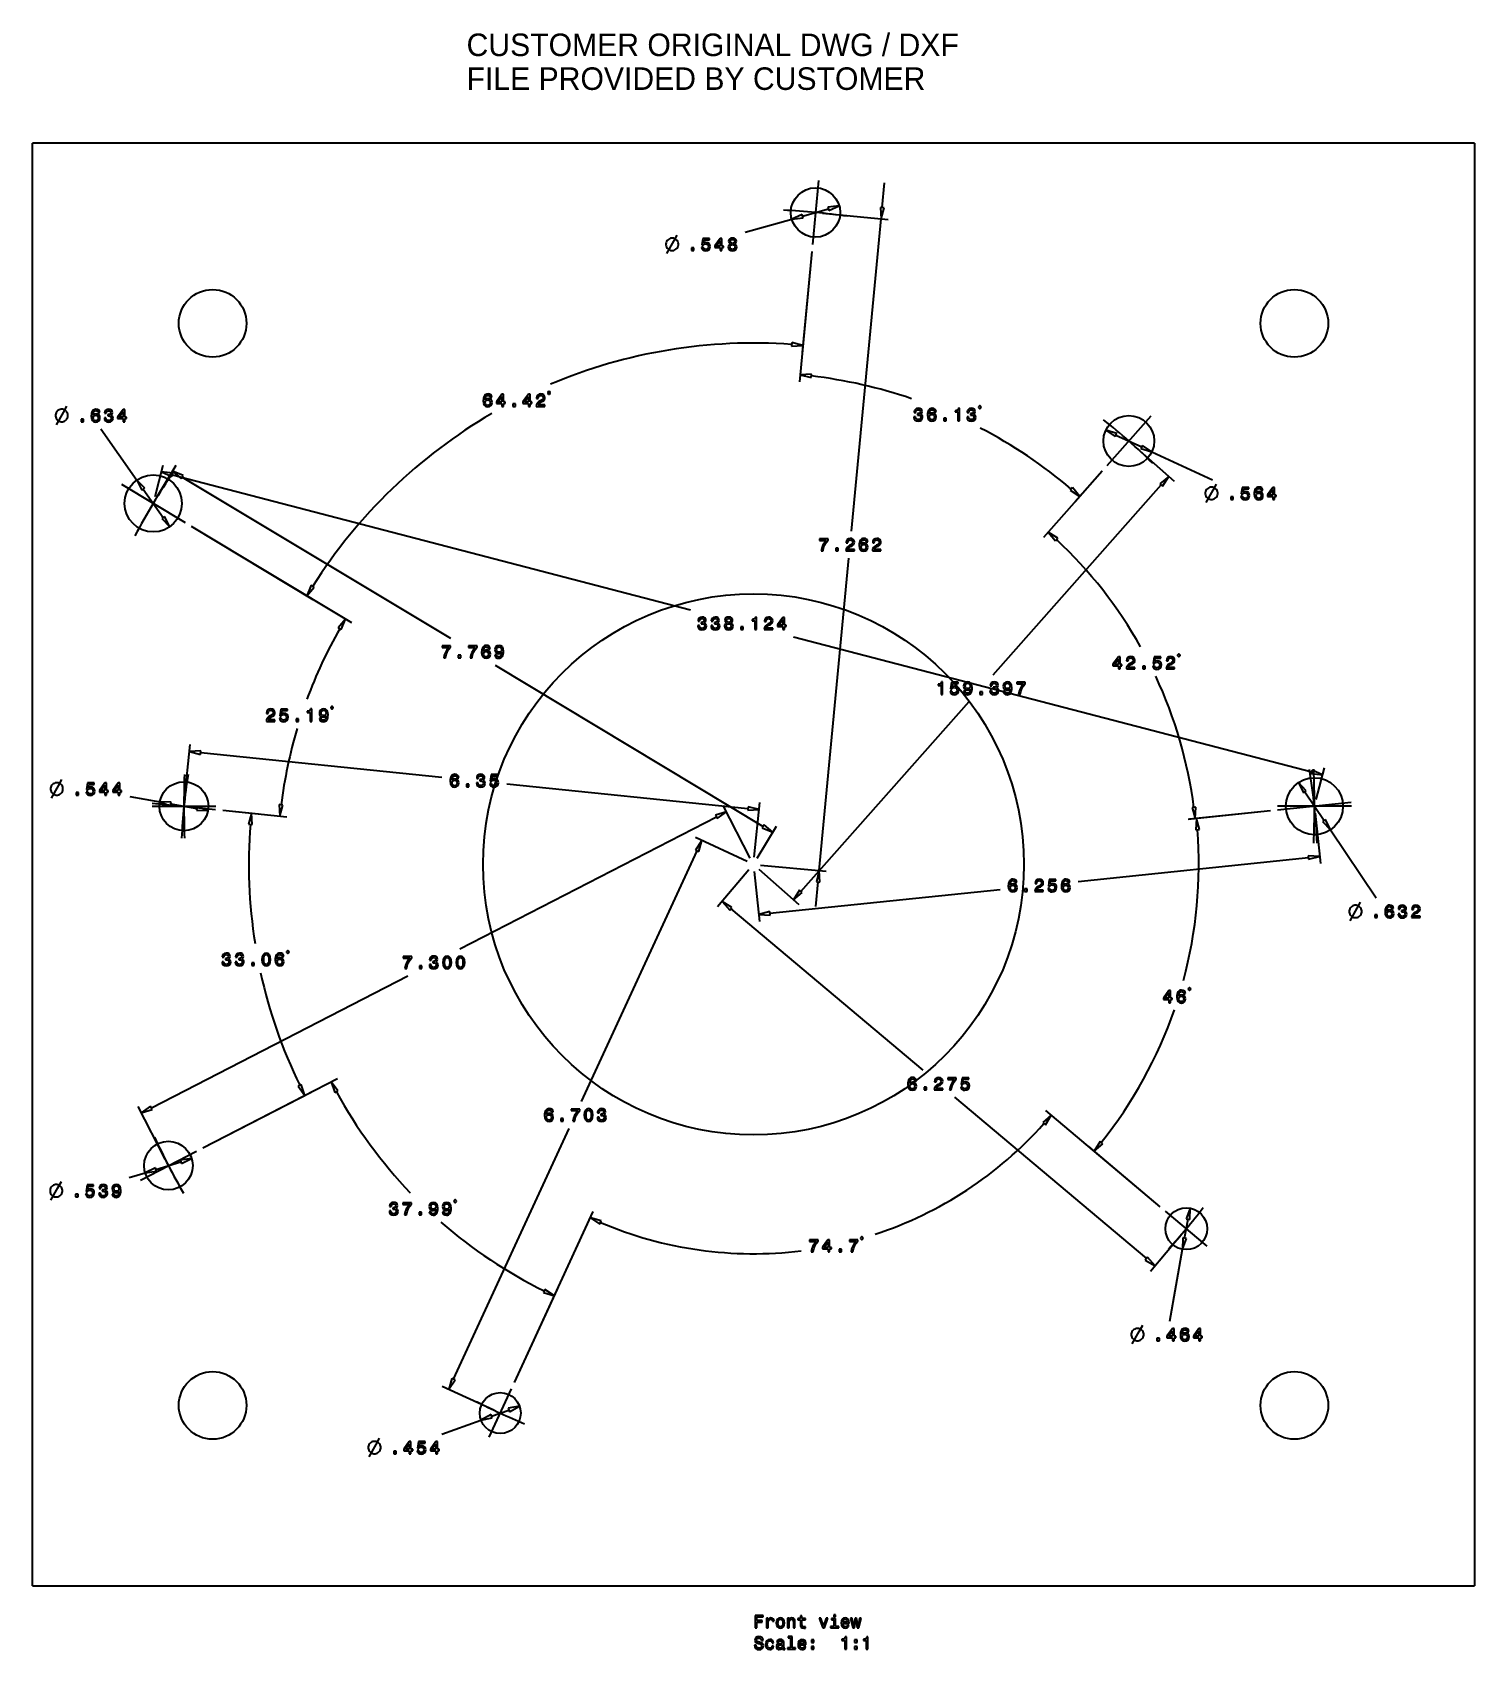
# Model space of a CAD drawing. Extents: x 2.8 to 75.8, y 26.5 to 60.9.
# Drawn here: x 59.75 to 75.75, y 28.08 to 46.02 of the extents above; entities that cross this region are included whole.
import ezdxf

# ---------------------------------------------------------------- set-up
doc = ezdxf.new("R2010")
doc.units = 0

msp = doc.modelspace()

# ---------------------------------------------------------------- texts
at = {"layer": 'Dimensions - Text', "color": 7}
for s, p in [('CUSTOMER ORIGINAL DWG / DXF', (64.571394, 45.755413)), ('FILE PROVIDED BY CUSTOMER', (64.571394, 45.380412))]:
    msp.add_text(s, height=0.25, dxfattribs=at).set_placement(p)

# ---------------------------------------------------------------- linework, layer by layer
at = {"layer": 'Dimensions - Text', "color": 7, "linetype": 'CONTINUOUS'}
for p, q in [((68.476013, 44.375408), (68.408552, 43.666484)), ((69.18323, 44.076005), (69.209281, 44.349767)), ((67.661398, 43.802144), (68.178546, 43.947048)), ((68.29357, 43.999837), (68.178546, 43.947048)), ((68.178546, 43.947048), (68.304253, 43.96171)), ((68.304253, 43.96171), (68.29357, 43.999837)), ((68.298911, 43.980775), (68.585654, 44.06112)), ((68.520668, 44.013487), (69.249774, 43.944107)), ((68.706019, 44.094846), (68.580312, 44.080183)), ((68.580312, 44.080183), (68.590996, 44.042055)), ((68.590996, 44.042055), (68.706019, 44.094846)), ((68.841585, 40.485731), (69.171388, 43.951567)), ((69.163521, 44.077881), (69.171388, 43.951567)), ((69.202939, 44.07413), (69.163521, 44.077881)), ((69.171388, 43.951567), (69.202939, 44.07413)), ((66.870082, 43.702295), (66.909124, 43.771192)), ((66.785108, 43.686218), (66.782811, 43.674736)), ((66.782811, 43.674736), (66.782811, 43.660955)), ((66.782811, 43.660955), (66.785108, 43.649474)), ((66.789701, 43.697701), (66.785108, 43.686218)), ((66.785108, 43.649474), (66.789701, 43.63799)), ((66.796591, 43.709185), (66.789701, 43.697701)), ((66.789701, 43.63799), (66.796591, 43.626506)), ((66.791998, 43.564499), (66.870082, 43.702295)), ((66.810371, 43.722964), (66.796591, 43.709185)), ((66.796591, 43.626506), (66.810371, 43.612728)), ((66.821853, 43.729853), (66.810371, 43.722964)), ((66.810371, 43.612728), (66.821853, 43.605839)), ((66.833336, 43.734447), (66.821853, 43.729853)), ((66.821853, 43.605839), (66.833336, 43.601244)), ((66.84482, 43.736743), (66.833336, 43.734447)), ((66.833336, 43.601244), (66.84482, 43.598948)), ((66.858598, 43.736743), (66.84482, 43.736743)), ((66.84482, 43.598948), (66.858598, 43.598948)), ((66.870082, 43.734447), (66.858598, 43.736743)), ((66.858598, 43.598948), (66.870082, 43.601244)), ((66.881564, 43.729853), (66.870082, 43.734447)), ((66.870082, 43.601244), (66.881564, 43.605839)), ((66.893047, 43.722964), (66.881564, 43.729853)), ((66.881564, 43.605839), (66.893047, 43.612728)), ((66.906827, 43.709185), (66.893047, 43.722964)), ((66.893047, 43.612728), (66.906827, 43.626506)), ((66.913717, 43.697701), (66.906827, 43.709185)), ((66.906827, 43.626506), (66.913717, 43.63799)), ((66.91831, 43.686218), (66.913717, 43.697701)), ((66.913717, 43.63799), (66.91831, 43.649474)), ((66.920607, 43.674736), (66.91831, 43.686218)), ((66.91831, 43.649474), (66.920607, 43.660955)), ((66.920607, 43.660955), (66.920607, 43.674736)), ((67.094071, 43.628532), (67.06667, 43.628532)), ((67.06667, 43.628532), (67.06667, 43.598948)), ((67.06667, 43.598948), (67.094071, 43.598948)), ((67.094071, 43.598948), (67.094071, 43.628532)), ((67.178217, 43.634886), (67.182586, 43.618606)), ((67.196682, 43.634886), (67.178217, 43.634886)), ((67.193109, 43.733765), (67.182189, 43.660698)), ((67.182189, 43.660698), (67.198073, 43.660698)), ((67.182586, 43.618606), (67.192315, 43.605897)), ((67.192315, 43.605897), (67.20661, 43.597954)), ((67.266772, 43.733765), (67.193109, 43.733765)), ((67.199661, 43.625157), (67.196682, 43.634886)), ((67.198073, 43.660698), (67.209589, 43.67003)), ((67.205618, 43.61801), (67.199661, 43.625157)), ((67.200853, 43.680354), (67.206412, 43.717484)), ((67.212369, 43.686907), (67.200853, 43.680354)), ((67.213758, 43.613442), (67.205618, 43.61801)), ((67.206412, 43.717484), (67.266772, 43.717484)), ((67.20661, 43.597954), (67.224878, 43.594977)), ((67.209589, 43.67003), (67.224282, 43.673405)), ((67.22726, 43.689289), (67.212369, 43.686907)), ((67.224282, 43.612053), (67.213758, 43.613442)), ((67.224282, 43.673405), (67.236989, 43.671221)), ((67.23679, 43.614237), (67.224282, 43.612053)), ((67.224878, 43.594977), (67.244931, 43.59855)), ((67.24652, 43.685915), (67.22726, 43.689289)), ((67.24652, 43.620391), (67.23679, 43.614237)), ((67.236989, 43.671221), (67.246718, 43.664867)), ((67.244931, 43.59855), (67.260617, 43.60828)), ((67.261411, 43.676582), (67.24652, 43.685915)), ((67.252873, 43.630121), (67.24652, 43.620391)), ((67.246718, 43.664867), (67.252873, 43.655138)), ((67.252873, 43.655138), (67.255058, 43.64263)), ((67.255058, 43.64263), (67.252873, 43.630121)), ((67.260617, 43.60828), (67.270545, 43.623767)), ((67.270941, 43.662087), (67.261411, 43.676582)), ((67.266772, 43.717484), (67.266772, 43.733765)), ((67.270545, 43.623767), (67.274317, 43.643623)), ((67.274317, 43.643623), (67.270941, 43.662087)), ((67.385268, 43.733765), (67.324908, 43.650572)), ((67.324908, 43.650572), (67.324908, 43.633099)), ((67.324908, 43.633099), (67.385466, 43.633099)), ((67.341586, 43.648984), (67.385466, 43.710733)), ((67.385466, 43.648984), (67.341586, 43.648984)), ((67.403336, 43.733765), (67.385268, 43.733765)), ((67.385466, 43.710733), (67.385466, 43.648984)), ((67.385466, 43.633099), (67.385466, 43.598948)), ((67.385466, 43.598948), (67.403336, 43.598948)), ((67.403336, 43.648984), (67.403336, 43.733765)), ((67.422993, 43.648984), (67.403336, 43.648984)), ((67.403336, 43.598948), (67.403336, 43.633099)), ((67.403336, 43.633099), (67.422993, 43.633099)), ((67.422993, 43.633099), (67.422993, 43.648984)), ((67.47557, 43.650174), (67.47418, 43.63846)), ((67.47418, 43.63846), (67.477356, 43.620789)), ((67.479937, 43.659903), (67.47557, 43.650174)), ((67.477356, 43.620789), (67.48649, 43.607088)), ((67.481724, 43.716293), (67.478747, 43.702195)), ((67.478747, 43.702195), (67.479739, 43.692466)), ((67.479739, 43.692466), (67.483114, 43.684523)), ((67.486887, 43.667648), (67.479937, 43.659903)), ((67.490262, 43.72761), (67.481724, 43.716293)), ((67.483114, 43.684523), (67.497013, 43.673207)), ((67.48649, 43.607088), (67.501381, 43.598352)), ((67.497013, 43.673207), (67.486887, 43.667648)), ((67.503764, 43.734957), (67.490262, 43.72761)), ((67.49324, 43.638858), (67.495028, 43.64938)), ((67.495028, 43.62754), (67.49324, 43.638858)), ((67.495028, 43.64938), (67.500785, 43.657322)), ((67.500785, 43.619002), (67.495028, 43.62754)), ((67.497609, 43.700606), (67.499197, 43.709344)), ((67.499197, 43.691672), (67.497609, 43.700606)), ((67.499197, 43.709344), (67.503962, 43.716094)), ((67.503962, 43.684723), (67.499197, 43.691672)), ((67.500785, 43.657322), (67.509721, 43.662485)), ((67.509721, 43.613442), (67.500785, 43.619002)), ((67.501381, 43.598352), (67.521633, 43.594977)), ((67.521633, 43.737737), (67.503764, 43.734957)), ((67.503962, 43.716094), (67.511507, 43.720263)), ((67.511507, 43.680354), (67.503962, 43.684723)), ((67.509721, 43.662485), (67.521633, 43.664271)), ((67.521633, 43.611656), (67.509721, 43.613442)), ((67.511507, 43.720263), (67.521633, 43.721852)), ((67.521633, 43.678766), (67.511507, 43.680354)), ((67.539305, 43.734957), (67.521633, 43.737737)), ((67.521633, 43.721852), (67.531561, 43.720263)), ((67.531561, 43.680156), (67.521633, 43.678766)), ((67.521633, 43.664271), (67.533348, 43.662485)), ((67.533348, 43.613442), (67.521633, 43.611656)), ((67.521633, 43.594977), (67.541687, 43.598352)), ((67.531561, 43.720263), (67.539107, 43.716094)), ((67.539107, 43.684723), (67.531561, 43.680156)), ((67.533348, 43.662485), (67.542283, 43.657322)), ((67.542283, 43.619002), (67.533348, 43.613442)), ((67.539107, 43.716094), (67.543872, 43.709344)), ((67.543872, 43.691672), (67.539107, 43.684723)), ((67.552806, 43.72761), (67.539305, 43.734957)), ((67.541687, 43.598352), (67.556578, 43.607088)), ((67.542283, 43.657322), (67.548041, 43.64938)), ((67.548041, 43.62754), (67.542283, 43.619002)), ((67.543872, 43.709344), (67.545658, 43.700606)), ((67.545658, 43.700606), (67.543872, 43.691672)), ((67.546254, 43.673207), (67.554196, 43.677972)), ((67.556182, 43.667648), (67.546254, 43.673207)), ((67.548041, 43.64938), (67.550027, 43.638858)), ((67.550027, 43.638858), (67.548041, 43.62754)), ((67.561145, 43.716293), (67.552806, 43.72761)), ((67.554196, 43.677972), (67.559755, 43.684523)), ((67.56333, 43.659903), (67.556182, 43.667648)), ((67.556578, 43.607088), (67.565712, 43.620789)), ((67.559755, 43.684523), (67.563131, 43.692466)), ((67.564322, 43.702195), (67.561145, 43.716293)), ((67.563131, 43.692466), (67.564322, 43.702195)), ((67.567499, 43.650174), (67.56333, 43.659903)), ((67.565712, 43.620789), (67.569087, 43.63846)), ((67.569087, 43.63846), (67.567499, 43.650174)), ((68.401094, 43.5881), (68.263565, 42.14284)), ((68.401094, 43.5881), (68.29453, 42.468243)), ((68.179425, 42.57818), (68.175674, 42.538761)), ((68.175674, 42.538761), (68.301988, 42.546629)), ((68.301988, 42.546629), (68.179425, 42.57818)), ((68.397338, 42.229095), (68.271024, 42.221227)), ((68.271024, 42.221227), (68.393587, 42.189676)), ((68.393587, 42.189676), (68.397338, 42.229095)), ((64.765191, 41.977923), (64.760823, 41.96462)), ((64.771148, 41.988844), (64.765191, 41.977923)), ((64.778693, 41.997579), (64.771148, 41.988844)), ((64.787627, 42.003735), (64.778693, 41.997579)), ((64.780083, 41.96462), (64.786437, 41.980307)), ((64.786437, 41.980307), (64.796165, 41.989637)), ((64.797753, 42.007508), (64.787627, 42.003735)), ((64.796165, 41.989637), (64.809667, 41.992814)), ((64.809468, 42.008897), (64.797753, 42.007508)), ((64.826941, 42.006316), (64.809468, 42.008897)), ((64.809667, 41.992814), (64.819595, 41.991226)), ((64.819595, 41.991226), (64.827139, 41.987056)), ((64.840442, 41.998771), (64.826941, 42.006316)), ((64.827139, 41.987056), (64.832104, 41.980107)), ((64.832104, 41.980107), (64.834684, 41.970775)), ((64.834684, 41.970775), (64.852952, 41.970775)), ((64.849179, 41.986858), (64.840442, 41.998771)), ((64.852952, 41.970775), (64.849179, 41.986858)), ((64.963108, 42.004926), (64.902748, 41.921732)), ((64.919427, 41.920144), (64.963306, 41.981895)), ((64.981176, 42.004926), (64.963108, 42.004926)), ((64.963306, 41.981895), (64.963306, 41.920144)), ((64.981176, 41.920144), (64.981176, 42.004926)), ((65.257283, 42.004926), (65.196923, 41.921732)), ((65.213602, 41.920144), (65.257481, 41.981895)), ((65.275351, 42.004926), (65.257283, 42.004926)), ((65.257481, 41.981895), (65.257481, 41.920144)), ((65.275351, 41.920144), (65.275351, 42.004926)), ((65.351556, 41.981299), (65.348379, 41.961642)), ((65.360888, 41.99619), (65.351556, 41.981299)), ((65.375383, 42.005522), (65.360888, 41.99619)), ((65.366447, 41.960451), (65.368234, 41.973952)), ((65.368234, 41.973952), (65.373595, 41.98388)), ((65.373595, 41.98388), (65.382133, 41.990233)), ((65.394443, 42.008897), (65.375383, 42.005522)), ((65.382133, 41.990233), (65.39345, 41.992418)), ((65.39345, 41.992418), (65.404967, 41.990433)), ((65.412908, 42.00592), (65.394443, 42.008897)), ((65.404967, 41.990433), (65.413504, 41.985468)), ((65.427204, 41.997579), (65.412908, 42.00592)), ((65.413504, 41.985468), (65.419064, 41.977725)), ((65.419064, 41.977725), (65.42105, 41.967996)), ((65.436537, 41.984476), (65.427204, 41.997579)), ((65.439912, 41.967797), (65.436537, 41.984476)), ((65.480972, 42.035464), (65.471786, 42.026278)), ((65.471786, 42.026278), (65.471786, 42.017091)), ((65.471786, 42.017091), (65.480972, 42.007905)), ((65.490159, 42.035464), (65.480972, 42.035464)), ((65.480972, 42.007905), (65.490159, 42.007905)), ((65.499345, 42.026278), (65.490159, 42.035464)), ((65.490159, 42.007905), (65.499345, 42.017091)), ((65.499345, 42.017091), (65.499345, 42.026278)), ((60.01833, 41.799298), (60.013737, 41.787815)), ((60.02522, 41.81078), (60.01833, 41.799298)), ((60.020627, 41.666096), (60.098711, 41.803891)), ((60.039, 41.82456), (60.02522, 41.81078)), ((60.050482, 41.83145), (60.039, 41.82456)), ((60.061965, 41.836043), (60.050482, 41.83145)), ((60.073448, 41.83834), (60.061965, 41.836043)), ((60.087228, 41.83834), (60.073448, 41.83834)), ((60.098711, 41.836043), (60.087228, 41.83834)), ((60.098711, 41.803891), (60.137753, 41.872789)), ((60.110194, 41.83145), (60.098711, 41.836043)), ((60.121676, 41.82456), (60.110194, 41.83145)), ((60.135456, 41.81078), (60.121676, 41.82456)), ((60.142346, 41.799298), (60.135456, 41.81078)), ((60.146939, 41.787815), (60.142346, 41.799298)), ((60.411611, 41.795055), (60.408832, 41.779369)), ((60.41598, 41.808358), (60.411611, 41.795055)), ((60.421936, 41.819278), (60.41598, 41.808358)), ((60.429482, 41.828014), (60.421936, 41.819278)), ((60.427893, 41.773215), (60.430871, 41.795055)), ((60.438416, 41.834171), (60.429482, 41.828014)), ((60.430871, 41.795055), (60.437225, 41.810741)), ((60.437225, 41.810741), (60.446954, 41.820072)), ((60.448542, 41.837942), (60.438416, 41.834171)), ((60.446954, 41.820072), (60.460456, 41.823249)), ((60.460257, 41.839332), (60.448542, 41.837942)), ((60.477729, 41.836751), (60.460257, 41.839332)), ((60.460456, 41.823249), (60.470383, 41.821661)), ((60.470383, 41.821661), (60.477928, 41.817492)), ((60.491231, 41.829206), (60.477729, 41.836751)), ((60.477928, 41.817492), (60.482892, 41.810542)), ((60.482892, 41.810542), (60.485473, 41.80121)), ((60.485473, 41.80121), (60.50374, 41.80121)), ((60.499968, 41.817292), (60.491231, 41.829206)), ((60.50374, 41.80121), (60.499968, 41.817292)), ((60.559295, 41.813521), (60.556316, 41.795055)), ((60.556316, 41.795055), (60.556316, 41.793665)), ((60.556316, 41.793665), (60.573988, 41.793665)), ((60.56823, 41.82742), (60.559295, 41.813521)), ((60.58193, 41.836155), (60.56823, 41.82742)), ((60.573988, 41.793665), (60.575576, 41.806373)), ((60.575576, 41.806373), (60.580738, 41.815506)), ((60.580738, 41.815506), (60.589078, 41.821065)), ((60.5998, 41.839332), (60.58193, 41.836155)), ((60.589078, 41.821065), (60.600792, 41.823051)), ((60.618861, 41.836751), (60.5998, 41.839332)), ((60.600792, 41.823051), (60.611117, 41.821463)), ((60.611117, 41.821463), (60.618662, 41.817292)), ((60.623229, 41.791679), (60.618464, 41.785127)), ((60.618662, 41.817292), (60.623229, 41.810542)), ((60.632759, 41.829404), (60.618861, 41.836751)), ((60.623229, 41.810542), (60.625016, 41.801409)), ((60.625016, 41.801409), (60.623229, 41.791679)), ((60.641297, 41.81769), (60.632759, 41.829404)), ((60.639709, 41.785127), (60.644276, 41.802203)), ((60.644276, 41.802203), (60.641297, 41.81769)), ((60.760984, 41.835361), (60.700624, 41.752167)), ((60.717303, 41.750579), (60.761183, 41.812329)), ((60.779053, 41.835361), (60.760984, 41.835361)), ((60.761183, 41.812329), (60.761183, 41.750579)), ((60.779053, 41.750579), (60.779053, 41.835361)), ((64.758043, 41.948935), (64.757249, 41.931263)), ((64.757249, 41.931263), (64.760426, 41.903068)), ((64.760823, 41.96462), (64.758043, 41.948935)), ((64.760426, 41.903068), (64.770155, 41.882618)), ((64.770155, 41.882618), (64.785841, 41.870309)), ((64.777105, 41.94278), (64.780083, 41.96462)), ((64.791202, 41.954098), (64.777105, 41.94278)), ((64.778891, 41.912004), (64.780877, 41.924314)), ((64.780678, 41.899495), (64.778891, 41.912004)), ((64.786437, 41.889965), (64.780678, 41.899495)), ((64.780877, 41.924314), (64.786437, 41.933646)), ((64.785841, 41.870309), (64.807285, 41.866138)), ((64.786437, 41.933646), (64.79557, 41.939603)), ((64.795372, 41.883809), (64.786437, 41.889965)), ((64.810064, 41.958067), (64.791202, 41.954098)), ((64.807086, 41.881824), (64.795372, 41.883809)), ((64.79557, 41.939603), (64.807879, 41.941787)), ((64.818205, 41.883809), (64.807086, 41.881824)), ((64.807285, 41.866138), (64.826544, 41.869713)), ((64.807879, 41.941787), (64.818601, 41.939603)), ((64.827537, 41.95489), (64.810064, 41.958067)), ((64.827139, 41.890163), (64.818205, 41.883809)), ((64.818601, 41.939603), (64.827139, 41.933845)), ((64.826544, 41.869713), (64.841237, 41.879043)), ((64.827139, 41.933845), (64.8327, 41.924512)), ((64.8327, 41.899693), (64.827139, 41.890163)), ((64.841634, 41.945757), (64.827537, 41.95489)), ((64.8327, 41.924512), (64.834884, 41.912202)), ((64.834884, 41.912202), (64.8327, 41.899693)), ((64.841237, 41.879043), (64.850767, 41.893738)), ((64.850767, 41.931263), (64.841634, 41.945757)), ((64.854142, 41.912401), (64.850767, 41.931263)), ((64.850767, 41.893738), (64.854142, 41.912401)), ((64.902748, 41.921732), (64.902748, 41.90426)), ((64.902748, 41.90426), (64.963306, 41.90426)), ((64.963306, 41.920144), (64.919427, 41.920144)), ((64.963306, 41.90426), (64.963306, 41.870109)), ((64.963306, 41.870109), (64.981176, 41.870109)), ((65.000833, 41.920144), (64.981176, 41.920144)), ((64.981176, 41.870109), (64.981176, 41.90426)), ((64.981176, 41.90426), (65.000833, 41.90426)), ((65.000833, 41.90426), (65.000833, 41.920144)), ((65.113174, 41.899693), (65.085774, 41.899693)), ((65.085774, 41.899693), (65.085774, 41.870109)), ((65.085774, 41.870109), (65.113174, 41.870109)), ((65.113174, 41.870109), (65.113174, 41.899693)), ((65.196923, 41.921732), (65.196923, 41.90426)), ((65.196923, 41.90426), (65.257481, 41.90426)), ((65.257481, 41.920144), (65.213602, 41.920144)), ((65.257481, 41.90426), (65.257481, 41.870109)), ((65.257481, 41.870109), (65.275351, 41.870109)), ((65.295008, 41.920144), (65.275351, 41.920144)), ((65.275351, 41.870109), (65.275351, 41.90426)), ((65.275351, 41.90426), (65.295008, 41.90426)), ((65.295008, 41.90426), (65.295008, 41.920144)), ((65.347783, 41.890758), (65.345203, 41.870705)), ((65.345203, 41.870705), (65.345203, 41.870109)), ((65.345203, 41.870109), (65.439912, 41.870109)), ((65.355925, 41.906643), (65.347783, 41.890758)), ((65.348379, 41.961642), (65.348379, 41.958863)), ((65.348379, 41.958863), (65.366447, 41.958863)), ((65.369624, 41.919747), (65.355925, 41.906643)), ((65.365057, 41.887185), (65.369227, 41.896517)), ((65.439912, 41.887185), (65.365057, 41.887185)), ((65.366447, 41.958863), (65.366447, 41.960451)), ((65.369227, 41.896517), (65.376375, 41.90426)), ((65.389082, 41.932058), (65.369624, 41.919747)), ((65.376375, 41.90426), (65.398414, 41.918358)), ((65.400796, 41.938411), (65.389082, 41.932058)), ((65.398414, 41.918358), (65.410128, 41.924314)), ((65.409533, 41.944368), (65.400796, 41.938411)), ((65.415887, 41.951118), (65.409533, 41.944368)), ((65.410128, 41.924314), (65.423233, 41.932852)), ((65.41966, 41.958863), (65.415887, 41.951118)), ((65.42105, 41.967996), (65.41966, 41.958863)), ((65.423233, 41.932852), (65.432565, 41.94278)), ((65.432565, 41.94278), (65.437926, 41.954494)), ((65.437926, 41.954494), (65.439912, 41.967797)), ((65.439912, 41.870109), (65.439912, 41.887185)), ((69.540656, 41.823672), (69.537677, 41.805207)), ((69.537677, 41.805207), (69.537677, 41.803816)), ((69.537677, 41.803816), (69.555349, 41.803816)), ((69.54959, 41.837571), (69.540656, 41.823672)), ((69.563291, 41.846307), (69.54959, 41.837571)), ((69.555349, 41.803816), (69.556937, 41.816525)), ((69.556937, 41.816525), (69.5621, 41.825657)), ((69.5621, 41.825657), (69.570438, 41.831217)), ((69.58116, 41.849485), (69.563291, 41.846307)), ((69.570438, 41.831217), (69.582153, 41.833202)), ((69.591485, 41.791308), (69.580168, 41.790117)), ((69.600222, 41.846903), (69.58116, 41.849485)), ((69.582153, 41.833202), (69.592478, 41.831614)), ((69.599824, 41.795279), (69.591485, 41.791308)), ((69.592478, 41.831614), (69.600023, 41.827445)), ((69.604589, 41.801832), (69.599824, 41.795279)), ((69.600023, 41.827445), (69.604589, 41.820694)), ((69.61412, 41.839556), (69.600222, 41.846903)), ((69.604589, 41.820694), (69.606377, 41.81156)), ((69.606377, 41.81156), (69.604589, 41.801832)), ((69.608163, 41.784557), (69.62107, 41.795279)), ((69.622658, 41.827841), (69.61412, 41.839556)), ((69.62107, 41.795279), (69.625637, 41.812354)), ((69.625637, 41.812354), (69.622658, 41.827841)), ((69.687148, 41.805207), (69.684367, 41.789521)), ((69.691516, 41.818509), (69.687148, 41.805207)), ((69.697472, 41.82943), (69.691516, 41.818509)), ((69.705017, 41.838167), (69.697472, 41.82943)), ((69.703429, 41.783366), (69.706407, 41.805207)), ((69.717526, 41.794683), (69.703429, 41.783366)), ((69.713953, 41.844321), (69.705017, 41.838167)), ((69.706407, 41.805207), (69.712761, 41.820892)), ((69.712761, 41.820892), (69.72249, 41.830225)), ((69.724079, 41.848093), (69.713953, 41.844321)), ((69.736389, 41.798655), (69.717526, 41.794683)), ((69.72249, 41.830225), (69.735991, 41.833402)), ((69.735793, 41.849485), (69.724079, 41.848093)), ((69.753265, 41.846903), (69.735793, 41.849485)), ((69.735991, 41.833402), (69.745919, 41.831813)), ((69.753861, 41.795478), (69.736389, 41.798655)), ((69.745919, 41.831813), (69.753464, 41.827643)), ((69.766767, 41.839357), (69.753265, 41.846903)), ((69.753464, 41.827643), (69.758428, 41.820694)), ((69.767958, 41.786345), (69.753861, 41.795478)), ((69.758428, 41.820694), (69.761008, 41.811362)), ((69.761008, 41.811362), (69.779276, 41.811362)), ((69.775503, 41.827445), (69.766767, 41.839357)), ((69.779276, 41.811362), (69.775503, 41.827445)), ((70.005149, 41.824466), (69.990059, 41.822878)), ((69.990059, 41.822878), (69.990059, 41.808781)), ((69.990059, 41.808781), (70.022225, 41.808781)), ((70.016069, 41.829231), (70.005149, 41.824466)), ((70.023217, 41.837371), (70.016069, 41.829231)), ((70.022225, 41.808781), (70.022225, 41.710696)), ((70.026791, 41.849485), (70.023217, 41.837371)), ((70.040292, 41.849485), (70.026791, 41.849485)), ((70.040292, 41.710696), (70.040292, 41.849485)), ((70.129006, 41.823672), (70.126028, 41.805207)), ((70.126028, 41.805207), (70.126028, 41.803816)), ((70.126028, 41.803816), (70.143699, 41.803816)), ((70.13794, 41.837571), (70.129006, 41.823672)), ((70.151641, 41.846307), (70.13794, 41.837571)), ((70.143699, 41.803816), (70.145287, 41.816525)), ((70.145287, 41.816525), (70.15045, 41.825657)), ((70.15045, 41.825657), (70.158788, 41.831217)), ((70.16951, 41.849485), (70.151641, 41.846307)), ((70.158788, 41.831217), (70.170503, 41.833202)), ((70.179835, 41.791308), (70.168518, 41.790117)), ((70.188572, 41.846903), (70.16951, 41.849485)), ((70.170503, 41.833202), (70.180828, 41.831614)), ((70.188174, 41.795279), (70.179835, 41.791308)), ((70.180828, 41.831614), (70.188374, 41.827445)), ((70.192939, 41.801832), (70.188174, 41.795279)), ((70.188374, 41.827445), (70.192939, 41.820694)), ((70.20247, 41.839556), (70.188572, 41.846903)), ((70.192939, 41.820694), (70.194727, 41.81156)), ((70.194727, 41.81156), (70.192939, 41.801832)), ((70.196514, 41.784557), (70.20942, 41.795279)), ((70.211008, 41.827841), (70.20247, 41.839556)), ((70.20942, 41.795279), (70.213987, 41.812354)), ((70.213987, 41.812354), (70.211008, 41.827841)), ((70.260209, 41.876051), (70.251023, 41.866864)), ((70.251023, 41.866864), (70.251023, 41.857678)), ((70.251023, 41.857678), (70.260209, 41.848491)), ((70.269395, 41.876051), (70.260209, 41.876051)), ((70.260209, 41.848491), (70.269395, 41.848491)), ((70.278582, 41.866864), (70.269395, 41.876051)), ((70.269395, 41.848491), (70.278582, 41.857678)), ((70.278582, 41.857678), (70.278582, 41.866864)), ((60.013737, 41.787815), (60.01144, 41.776331)), ((60.01144, 41.776331), (60.01144, 41.762552)), ((60.01144, 41.762552), (60.013737, 41.751069)), ((60.013737, 41.751069), (60.01833, 41.739587)), ((60.01833, 41.739587), (60.02522, 41.728103)), ((60.02522, 41.728103), (60.039, 41.714323)), ((60.039, 41.714323), (60.050482, 41.707434)), ((60.050482, 41.707434), (60.061965, 41.702841)), ((60.061965, 41.702841), (60.073448, 41.700544)), ((60.073448, 41.700544), (60.087228, 41.700544)), ((60.087228, 41.700544), (60.098711, 41.702841)), ((60.098711, 41.702841), (60.110194, 41.707434)), ((60.110194, 41.707434), (60.121676, 41.714323)), ((60.121676, 41.714323), (60.135456, 41.728103)), ((60.135456, 41.728103), (60.142346, 41.739587)), ((60.142346, 41.739587), (60.146939, 41.751069)), ((60.149235, 41.776331), (60.146939, 41.787815)), ((60.146939, 41.751069), (60.149235, 41.762552)), ((60.149235, 41.762552), (60.149235, 41.776331)), ((60.3227, 41.730129), (60.2953, 41.730129)), ((60.2953, 41.730129), (60.2953, 41.700544)), ((60.2953, 41.700544), (60.3227, 41.700544)), ((60.3227, 41.700544), (60.3227, 41.730129)), ((60.408832, 41.779369), (60.408038, 41.761699)), ((60.408038, 41.761699), (60.411214, 41.733503)), ((60.411214, 41.733503), (60.420944, 41.713053)), ((60.420944, 41.713053), (60.436629, 41.700743)), ((60.44199, 41.784532), (60.427893, 41.773215)), ((60.42968, 41.742439), (60.431665, 41.754749)), ((60.431467, 41.72993), (60.42968, 41.742439)), ((60.437225, 41.7204), (60.431467, 41.72993)), ((60.431665, 41.754749), (60.437225, 41.764081)), ((60.436629, 41.700743), (60.458073, 41.696572)), ((60.437225, 41.764081), (60.446358, 41.770038)), ((60.44616, 41.714244), (60.437225, 41.7204)), ((60.460853, 41.788502), (60.44199, 41.784532)), ((60.457874, 41.712259), (60.44616, 41.714244)), ((60.446358, 41.770038), (60.458669, 41.772221)), ((60.468993, 41.714244), (60.457874, 41.712259)), ((60.458073, 41.696572), (60.477332, 41.700147)), ((60.458669, 41.772221), (60.469391, 41.770038)), ((60.478325, 41.785326), (60.460853, 41.788502)), ((60.477928, 41.720598), (60.468993, 41.714244)), ((60.469391, 41.770038), (60.477928, 41.764279)), ((60.477332, 41.700147), (60.492025, 41.709479)), ((60.477928, 41.764279), (60.483488, 41.754947)), ((60.483488, 41.730129), (60.477928, 41.720598)), ((60.492422, 41.776192), (60.478325, 41.785326)), ((60.483488, 41.754947), (60.485672, 41.742637)), ((60.485672, 41.742637), (60.483488, 41.730129)), ((60.492025, 41.709479), (60.501556, 41.724172)), ((60.501556, 41.761699), (60.492422, 41.776192)), ((60.504932, 41.742837), (60.501556, 41.761699)), ((60.501556, 41.724172), (60.504932, 41.742837)), ((60.515351, 41.620544), (60.913331, 41.054123)), ((60.55314, 41.743829), (60.55314, 41.742439)), ((60.571406, 41.743829), (60.55314, 41.743829)), ((60.55314, 41.742439), (60.556316, 41.723377)), ((60.556316, 41.723377), (60.565648, 41.709082)), ((60.565648, 41.709082), (60.580341, 41.699949)), ((60.573591, 41.730724), (60.571406, 41.743829)), ((60.579349, 41.721193), (60.573591, 41.730724)), ((60.588482, 41.715237), (60.579349, 41.721193)), ((60.580341, 41.699949), (60.5998, 41.696572)), ((60.600991, 41.713251), (60.588482, 41.715237)), ((60.598807, 41.779965), (60.591063, 41.780164)), ((60.591063, 41.780164), (60.591063, 41.764478)), ((60.591063, 41.764478), (60.600792, 41.764875)), ((60.610124, 41.781157), (60.598807, 41.779965)), ((60.5998, 41.696572), (60.620449, 41.699949)), ((60.600792, 41.764875), (60.613301, 41.763089)), ((60.613103, 41.715039), (60.600991, 41.713251)), ((60.618464, 41.785127), (60.610124, 41.781157)), ((60.622236, 41.7204), (60.613103, 41.715039)), ((60.613301, 41.763089), (60.622633, 41.758324)), ((60.620449, 41.699949), (60.635936, 41.708685)), ((60.627994, 41.728938), (60.622236, 41.7204)), ((60.622633, 41.758324), (60.628192, 41.750579)), ((60.626802, 41.774405), (60.639709, 41.785127)), ((60.636333, 41.769044), (60.626802, 41.774405)), ((60.630178, 41.740453), (60.627994, 41.728938)), ((60.628192, 41.750579), (60.630178, 41.740453)), ((60.635936, 41.708685), (60.645864, 41.722583)), ((60.643481, 41.761699), (60.636333, 41.769044)), ((60.647849, 41.752167), (60.643481, 41.761699)), ((60.645864, 41.722583), (60.649438, 41.740453)), ((60.649438, 41.740453), (60.647849, 41.752167)), ((60.700624, 41.752167), (60.700624, 41.734695)), ((60.700624, 41.734695), (60.761183, 41.734695)), ((60.761183, 41.750579), (60.717303, 41.750579)), ((60.761183, 41.734695), (60.761183, 41.700544)), ((60.761183, 41.700544), (60.779053, 41.700544)), ((60.798709, 41.750579), (60.779053, 41.750579)), ((60.779053, 41.700544), (60.779053, 41.734695)), ((60.779053, 41.734695), (60.798709, 41.734695)), ((60.798709, 41.734695), (60.798709, 41.750579)), ((69.534501, 41.75398), (69.534501, 41.75259)), ((69.552767, 41.75398), (69.534501, 41.75398)), ((69.534501, 41.75259), (69.537677, 41.73353)), ((69.537677, 41.73353), (69.547009, 41.719234)), ((69.547009, 41.719234), (69.561702, 41.7101)), ((69.554951, 41.740876), (69.552767, 41.75398)), ((69.56071, 41.731346), (69.554951, 41.740876)), ((69.569842, 41.725389), (69.56071, 41.731346)), ((69.561702, 41.7101), (69.58116, 41.706725)), ((69.582352, 41.723404), (69.569842, 41.725389)), ((69.580168, 41.790117), (69.572424, 41.790315)), ((69.572424, 41.790315), (69.572424, 41.77463)), ((69.572424, 41.77463), (69.582153, 41.775027)), ((69.58116, 41.706725), (69.60181, 41.7101)), ((69.582153, 41.775027), (69.594662, 41.77324)), ((69.594463, 41.72519), (69.582352, 41.723404)), ((69.603597, 41.730551), (69.594463, 41.72519)), ((69.594662, 41.77324), (69.603994, 41.768475)), ((69.60181, 41.7101), (69.617297, 41.718836)), ((69.609354, 41.739089), (69.603597, 41.730551)), ((69.603994, 41.768475), (69.609554, 41.760731)), ((69.617694, 41.779196), (69.608163, 41.784557)), ((69.611538, 41.750605), (69.609354, 41.739089)), ((69.609554, 41.760731), (69.611538, 41.750605)), ((69.617297, 41.718836), (69.627225, 41.732735)), ((69.624841, 41.77185), (69.617694, 41.779196)), ((69.62921, 41.76232), (69.624841, 41.77185)), ((69.627225, 41.732735), (69.630798, 41.750605)), ((69.630798, 41.750605), (69.62921, 41.76232)), ((69.684367, 41.789521), (69.683573, 41.77185)), ((69.683573, 41.77185), (69.686751, 41.743656)), ((69.686751, 41.743656), (69.696479, 41.723204)), ((69.696479, 41.723204), (69.712165, 41.710894)), ((69.705215, 41.75259), (69.707201, 41.764901)), ((69.707003, 41.740082), (69.705215, 41.75259)), ((69.712761, 41.730551), (69.707003, 41.740082)), ((69.707201, 41.764901), (69.712761, 41.774232)), ((69.712165, 41.710894), (69.733609, 41.706725)), ((69.712761, 41.774232), (69.721894, 41.780189)), ((69.721696, 41.724396), (69.712761, 41.730551)), ((69.73341, 41.72241), (69.721696, 41.724396)), ((69.721894, 41.780189), (69.734205, 41.782372)), ((69.744529, 41.724396), (69.73341, 41.72241)), ((69.733609, 41.706725), (69.752868, 41.710298)), ((69.734205, 41.782372), (69.744927, 41.780189)), ((69.753464, 41.73075), (69.744529, 41.724396)), ((69.744927, 41.780189), (69.753464, 41.774431)), ((69.752868, 41.710298), (69.767561, 41.719631)), ((69.753464, 41.774431), (69.759024, 41.765099)), ((69.759024, 41.74028), (69.753464, 41.73075)), ((69.759024, 41.765099), (69.761208, 41.752788)), ((69.761208, 41.752788), (69.759024, 41.74028)), ((69.767561, 41.719631), (69.777091, 41.734323)), ((69.777091, 41.77185), (69.767958, 41.786345)), ((69.780466, 41.752988), (69.777091, 41.77185)), ((69.777091, 41.734323), (69.780466, 41.752988)), ((69.892411, 41.74028), (69.865011, 41.74028)), ((69.865011, 41.74028), (69.865011, 41.710696)), ((69.865011, 41.710696), (69.892411, 41.710696)), ((69.892411, 41.710696), (69.892411, 41.74028)), ((70.022225, 41.710696), (70.040292, 41.710696)), ((70.122851, 41.75398), (70.122851, 41.75259)), ((70.141117, 41.75398), (70.122851, 41.75398)), ((70.122851, 41.75259), (70.126028, 41.73353)), ((70.126028, 41.73353), (70.135359, 41.719234)), ((70.135359, 41.719234), (70.150052, 41.7101)), ((70.143301, 41.740876), (70.141117, 41.75398)), ((70.14906, 41.731346), (70.143301, 41.740876)), ((70.158192, 41.725389), (70.14906, 41.731346)), ((70.150052, 41.7101), (70.16951, 41.706725)), ((70.170702, 41.723404), (70.158192, 41.725389)), ((70.168518, 41.790117), (70.160774, 41.790315)), ((70.160774, 41.790315), (70.160774, 41.77463)), ((70.160774, 41.77463), (70.170503, 41.775027)), ((70.16951, 41.706725), (70.19016, 41.7101)), ((70.170503, 41.775027), (70.183013, 41.77324)), ((70.182813, 41.72519), (70.170702, 41.723404)), ((70.191947, 41.730551), (70.182813, 41.72519)), ((70.183013, 41.77324), (70.192344, 41.768475)), ((70.19016, 41.7101), (70.205647, 41.718836)), ((70.197704, 41.739089), (70.191947, 41.730551)), ((70.192344, 41.768475), (70.197904, 41.760731)), ((70.206044, 41.779196), (70.196514, 41.784557)), ((70.199889, 41.750605), (70.197704, 41.739089)), ((70.197904, 41.760731), (70.199889, 41.750605)), ((70.205647, 41.718836), (70.215575, 41.732735)), ((70.213191, 41.77185), (70.206044, 41.779196)), ((70.21756, 41.76232), (70.213191, 41.77185)), ((70.215575, 41.732735), (70.219148, 41.750605)), ((70.219148, 41.750605), (70.21756, 41.76232)), ((72.161241, 41.761303), (71.674491, 41.212379)), ((71.78372, 41.571101), (71.662034, 41.605887)), ((71.662034, 41.605887), (71.767014, 41.535202)), ((71.767014, 41.535202), (71.78372, 41.571101)), ((71.775367, 41.553151), (72.060367, 41.420531)), ((71.97678, 41.434599), (72.4201, 41.041495)), ((72.06872, 41.438481), (72.052015, 41.402581)), ((72.173698, 41.367795), (72.06872, 41.438481)), ((72.052015, 41.402581), (72.173698, 41.367795)), ((72.173698, 41.367795), (72.844994, 41.05542)), ((61.115483, 40.870877), (61.206493, 41.219931)), ((61.136189, 40.862167), (61.350728, 41.21902)), ((61.312579, 41.131359), (61.186626, 41.143738)), ((61.186626, 41.143738), (61.30259, 41.093044)), ((61.30259, 41.093044), (61.312579, 41.131359)), ((61.307583, 41.112202), (67.056216, 39.613373)), ((61.427489, 41.104098), (61.310158, 41.151537)), ((61.310158, 41.151537), (61.407087, 41.070162)), ((61.407087, 41.070162), (61.427489, 41.104098)), ((61.417288, 41.08713), (64.391848, 39.298833)), ((71.62225, 41.153464), (70.970159, 40.418078)), ((71.62225, 41.153464), (71.320802, 40.813509)), ((72.361184, 41.093736), (72.263439, 41.013344)), ((72.293065, 40.987074), (72.361184, 41.093736)), ((60.742346, 41.00707), (61.44889, 40.582298)), ((61.001393, 40.963227), (60.913331, 41.054123)), ((60.913331, 41.054123), (60.968994, 40.940462)), ((60.968994, 40.940462), (61.001393, 40.963227)), ((60.985193, 40.951845), (61.206043, 40.637522)), ((70.411452, 38.894953), (72.278251, 41.000209)), ((71.292651, 40.970169), (71.266379, 40.940543)), ((71.266379, 40.940543), (71.373042, 40.872422)), ((71.373042, 40.872422), (71.292651, 40.970169)), ((72.263439, 41.013344), (72.293065, 40.987074)), ((72.767981, 40.924893), (72.765684, 40.913411)), ((72.765684, 40.913411), (72.765684, 40.899631)), ((72.765684, 40.899631), (72.767981, 40.888149)), ((72.772573, 40.936377), (72.767981, 40.924893)), ((72.779465, 40.94786), (72.772573, 40.936377)), ((72.77487, 40.803175), (72.852955, 40.94097)), ((72.793243, 40.961639), (72.779465, 40.94786)), ((72.804725, 40.968529), (72.793243, 40.961639)), ((72.816209, 40.973122), (72.804725, 40.968529)), ((72.827692, 40.975419), (72.816209, 40.973122)), ((72.841471, 40.975419), (72.827692, 40.975419)), ((72.852955, 40.973122), (72.841471, 40.975419)), ((72.852955, 40.94097), (72.891995, 41.009868)), ((72.864438, 40.968529), (72.852955, 40.973122)), ((72.87592, 40.961639), (72.864438, 40.968529)), ((72.889701, 40.94786), (72.87592, 40.961639)), ((72.89659, 40.936377), (72.889701, 40.94786)), ((72.901184, 40.924893), (72.89659, 40.936377)), ((72.903479, 40.913411), (72.901184, 40.924893)), ((72.901184, 40.888149), (72.903479, 40.899631)), ((72.903479, 40.899631), (72.903479, 40.913411)), ((73.175982, 40.972441), (73.16506, 40.899374)), ((73.16506, 40.899374), (73.180946, 40.899374)), ((73.249645, 40.972441), (73.175982, 40.972441)), ((73.180946, 40.899374), (73.192461, 40.908705)), ((73.183724, 40.91903), (73.189285, 40.956159)), ((73.195242, 40.925582), (73.183724, 40.91903)), ((73.189285, 40.956159), (73.249645, 40.956159)), ((73.192461, 40.908705), (73.207153, 40.912081)), ((73.210133, 40.927964), (73.195242, 40.925582)), ((73.207153, 40.912081), (73.219862, 40.909897)), ((73.229393, 40.924589), (73.210133, 40.927964)), ((73.219862, 40.909897), (73.229592, 40.903543)), ((73.244284, 40.915258), (73.229393, 40.924589)), ((73.229592, 40.903543), (73.235746, 40.893814)), ((73.235746, 40.893814), (73.23793, 40.881305)), ((73.253814, 40.900763), (73.244284, 40.915258)), ((73.249645, 40.956159), (73.249645, 40.972441)), ((73.25719, 40.882299), (73.253814, 40.900763)), ((73.310163, 40.916449), (73.30937, 40.898778)), ((73.30937, 40.898778), (73.312547, 40.870583)), ((73.312943, 40.932135), (73.310163, 40.916449)), ((73.317312, 40.945437), (73.312943, 40.932135)), ((73.323269, 40.956358), (73.317312, 40.945437)), ((73.330814, 40.965095), (73.323269, 40.956358)), ((73.329223, 40.910293), (73.332203, 40.932135)), ((73.343322, 40.921611), (73.329223, 40.910293)), ((73.339748, 40.971249), (73.330814, 40.965095)), ((73.332203, 40.932135), (73.338557, 40.94782)), ((73.332996, 40.891829), (73.338557, 40.901161)), ((73.338557, 40.94782), (73.348286, 40.957152)), ((73.338557, 40.901161), (73.34769, 40.907116)), ((73.349874, 40.975022), (73.339748, 40.971249)), ((73.362185, 40.925582), (73.343322, 40.921611)), ((73.34769, 40.907116), (73.360001, 40.909301)), ((73.348286, 40.957152), (73.361788, 40.960329)), ((73.361589, 40.976412), (73.349874, 40.975022)), ((73.360001, 40.909301), (73.370723, 40.907116)), ((73.379061, 40.973831), (73.361589, 40.976412)), ((73.361788, 40.960329), (73.371715, 40.95874)), ((73.379657, 40.922405), (73.362185, 40.925582)), ((73.370723, 40.907116), (73.37926, 40.901359)), ((73.371715, 40.95874), (73.37926, 40.954571)), ((73.392563, 40.966286), (73.379061, 40.973831)), ((73.37926, 40.954571), (73.384222, 40.947622)), ((73.37926, 40.901359), (73.384818, 40.892027)), ((73.393752, 40.913273), (73.379657, 40.922405)), ((73.384222, 40.947622), (73.386803, 40.93829)), ((73.386803, 40.93829), (73.40507, 40.93829)), ((73.401298, 40.954373), (73.392563, 40.966286)), ((73.402889, 40.898778), (73.393752, 40.913273)), ((73.40507, 40.93829), (73.401298, 40.954373)), ((73.406262, 40.879915), (73.402889, 40.898778)), ((73.515227, 40.972441), (73.454869, 40.889248)), ((73.471546, 40.88766), (73.515426, 40.949408)), ((73.533297, 40.972441), (73.515227, 40.972441)), ((73.515426, 40.949408), (73.515426, 40.88766)), ((73.533297, 40.88766), (73.533297, 40.972441)), ((72.767981, 40.888149), (72.772573, 40.876666)), ((72.772573, 40.876666), (72.779465, 40.865182)), ((72.779465, 40.865182), (72.793243, 40.851404)), ((72.793243, 40.851404), (72.804725, 40.844513)), ((72.804725, 40.844513), (72.816209, 40.83992)), ((72.816209, 40.83992), (72.827692, 40.837624)), ((72.827692, 40.837624), (72.841471, 40.837624)), ((72.841471, 40.837624), (72.852955, 40.83992)), ((72.852955, 40.83992), (72.864438, 40.844513)), ((72.864438, 40.844513), (72.87592, 40.851404)), ((72.87592, 40.851404), (72.889701, 40.865182)), ((72.889701, 40.865182), (72.89659, 40.876666)), ((72.89659, 40.876666), (72.901184, 40.888149)), ((73.076944, 40.867208), (73.049543, 40.867208)), ((73.049543, 40.867208), (73.049543, 40.837624)), ((73.049543, 40.837624), (73.076944, 40.837624)), ((73.076944, 40.837624), (73.076944, 40.867208)), ((73.161091, 40.873561), (73.165457, 40.85728)), ((73.179555, 40.873561), (73.161091, 40.873561)), ((73.165457, 40.85728), (73.175189, 40.844573)), ((73.175189, 40.844573), (73.189484, 40.83663)), ((73.182535, 40.863832), (73.179555, 40.873561)), ((73.188492, 40.856684), (73.182535, 40.863832)), ((73.196631, 40.852117), (73.188492, 40.856684)), ((73.189484, 40.83663), (73.207749, 40.833653)), ((73.207153, 40.850728), (73.196631, 40.852117)), ((73.219663, 40.852913), (73.207153, 40.850728)), ((73.207749, 40.833653), (73.227804, 40.837226)), ((73.229393, 40.859067), (73.219663, 40.852913)), ((73.227804, 40.837226), (73.243491, 40.846956)), ((73.235746, 40.868796), (73.229393, 40.859067)), ((73.23793, 40.881305), (73.235746, 40.868796)), ((73.243491, 40.846956), (73.253417, 40.862443)), ((73.253417, 40.862443), (73.25719, 40.882299)), ((73.312547, 40.870583), (73.322274, 40.850133)), ((73.322274, 40.850133), (73.337961, 40.837822)), ((73.331011, 40.879518), (73.332996, 40.891829)), ((73.332799, 40.86701), (73.331011, 40.879518)), ((73.338557, 40.857478), (73.332799, 40.86701)), ((73.337961, 40.837822), (73.359405, 40.833653)), ((73.347491, 40.851324), (73.338557, 40.857478)), ((73.359205, 40.849338), (73.347491, 40.851324)), ((73.370324, 40.851324), (73.359205, 40.849338)), ((73.359405, 40.833653), (73.378664, 40.837226)), ((73.37926, 40.857678), (73.370324, 40.851324)), ((73.378664, 40.837226), (73.393356, 40.846558)), ((73.384818, 40.867208), (73.37926, 40.857678)), ((73.384818, 40.892027), (73.387003, 40.879717)), ((73.387003, 40.879717), (73.384818, 40.867208)), ((73.393356, 40.846558), (73.402889, 40.861251)), ((73.402889, 40.861251), (73.406262, 40.879915)), ((73.454869, 40.889248), (73.454869, 40.871775)), ((73.454869, 40.871775), (73.515426, 40.871775)), ((73.515426, 40.88766), (73.471546, 40.88766)), ((73.515426, 40.871775), (73.515426, 40.837624)), ((73.515426, 40.837624), (73.533297, 40.837624)), ((73.552953, 40.88766), (73.533297, 40.88766)), ((73.533297, 40.837624), (73.533297, 40.871775)), ((73.533297, 40.871775), (73.552953, 40.871775)), ((73.552953, 40.871775), (73.552953, 40.88766)), ((61.222242, 40.648904), (61.189843, 40.626141)), ((61.189843, 40.626141), (61.277906, 40.535244)), ((61.277906, 40.535244), (61.222242, 40.648904)), ((61.516374, 40.541727), (62.867148, 39.729645)), ((61.516374, 40.541727), (63.29541, 39.472175)), ((68.58129, 40.402752), (68.486779, 40.402752)), ((68.486779, 40.402752), (68.486779, 40.384684)), ((68.486779, 40.384684), (68.562229, 40.384684)), ((68.540388, 40.357879), (68.523909, 40.329884)), ((68.562229, 40.384684), (68.540388, 40.357879)), ((68.543764, 40.331274), (68.560046, 40.359667)), ((68.560046, 40.359667), (68.58129, 40.386273)), ((68.58129, 40.386273), (68.58129, 40.402752)), ((68.785323, 40.379125), (68.782145, 40.359468)), ((68.782145, 40.359468), (68.782145, 40.356689)), ((68.782145, 40.356689), (68.800214, 40.356689)), ((68.794655, 40.394016), (68.785323, 40.379125)), ((68.809148, 40.403348), (68.794655, 40.394016)), ((68.800214, 40.358277), (68.802001, 40.371778)), ((68.800214, 40.356689), (68.800214, 40.358277)), ((68.802001, 40.371778), (68.807362, 40.381706)), ((68.807362, 40.381706), (68.8159, 40.38806)), ((68.82821, 40.406724), (68.809148, 40.403348)), ((68.8159, 40.38806), (68.827217, 40.390243)), ((68.827217, 40.390243), (68.838734, 40.388259)), ((68.846675, 40.403746), (68.82821, 40.406724)), ((68.838734, 40.388259), (68.847271, 40.383294)), ((68.860971, 40.395406), (68.846675, 40.403746)), ((68.847271, 40.383294), (68.852831, 40.375551)), ((68.853427, 40.356689), (68.849654, 40.348945)), ((68.852831, 40.375551), (68.854815, 40.365822)), ((68.854815, 40.365822), (68.853427, 40.356689)), ((68.870303, 40.382302), (68.860971, 40.395406)), ((68.873679, 40.365624), (68.870303, 40.382302)), ((68.871693, 40.35232), (68.873679, 40.365624)), ((68.930028, 40.362446), (68.927248, 40.346761)), ((68.934395, 40.37575), (68.930028, 40.362446)), ((68.940352, 40.38667), (68.934395, 40.37575)), ((68.947898, 40.395406), (68.940352, 40.38667)), ((68.946308, 40.340606), (68.949287, 40.362446)), ((68.956832, 40.401561), (68.947898, 40.395406)), ((68.949287, 40.362446), (68.955641, 40.378131)), ((68.955641, 40.378131), (68.96537, 40.387464)), ((68.966958, 40.405334), (68.956832, 40.401561)), ((68.979268, 40.355894), (68.960406, 40.351923)), ((68.96537, 40.387464), (68.978872, 40.390641)), ((68.978672, 40.406724), (68.966958, 40.405334)), ((68.996145, 40.404142), (68.978672, 40.406724)), ((68.978872, 40.390641), (68.988798, 40.389053)), ((68.996741, 40.352718), (68.979268, 40.355894)), ((68.988798, 40.389053), (68.996344, 40.384882)), ((69.009646, 40.396598), (68.996145, 40.404142)), ((68.996344, 40.384882), (69.001308, 40.377933)), ((69.001308, 40.377933), (69.003889, 40.368601)), ((69.003889, 40.368601), (69.022155, 40.368601)), ((69.018384, 40.384684), (69.009646, 40.396598)), ((69.022155, 40.368601), (69.018384, 40.384684)), ((69.079498, 40.379125), (69.07632, 40.359468)), ((69.07632, 40.359468), (69.07632, 40.356689)), ((69.07632, 40.356689), (69.094389, 40.356689)), ((69.08883, 40.394016), (69.079498, 40.379125)), ((69.103323, 40.403348), (69.08883, 40.394016)), ((69.094389, 40.358277), (69.096176, 40.371778)), ((69.094389, 40.356689), (69.094389, 40.358277)), ((69.096176, 40.371778), (69.101537, 40.381706)), ((69.101537, 40.381706), (69.110075, 40.38806)), ((69.122385, 40.406724), (69.103323, 40.403348)), ((69.110075, 40.38806), (69.121392, 40.390243)), ((69.121392, 40.390243), (69.132909, 40.388259)), ((69.14085, 40.403746), (69.122385, 40.406724)), ((69.132909, 40.388259), (69.141446, 40.383294)), ((69.155146, 40.395406), (69.14085, 40.403746)), ((69.141446, 40.383294), (69.147006, 40.375551)), ((69.147602, 40.356689), (69.143829, 40.348945)), ((69.147006, 40.375551), (69.14899, 40.365822)), ((69.14899, 40.365822), (69.147602, 40.356689)), ((69.164478, 40.382302), (69.155146, 40.395406)), ((69.167854, 40.365624), (69.164478, 40.382302)), ((69.165868, 40.35232), (69.167854, 40.365624)), ((71.129062, 40.408872), (71.0224, 40.476993)), ((71.0224, 40.476993), (71.102793, 40.379246)), ((71.102793, 40.379246), (71.129062, 40.408872)), ((68.483443, 36.7221), (68.813247, 40.187936)), ((68.512393, 40.300101), (68.505641, 40.267935)), ((68.505641, 40.267935), (68.525695, 40.267935)), ((68.523909, 40.329884), (68.512393, 40.300101)), ((68.525695, 40.267935), (68.532248, 40.300696)), ((68.532248, 40.300696), (68.543764, 40.331274)), ((68.694029, 40.297519), (68.666628, 40.297519)), ((68.666628, 40.297519), (68.666628, 40.267935)), ((68.666628, 40.267935), (68.694029, 40.267935)), ((68.694029, 40.267935), (68.694029, 40.297519)), ((68.78155, 40.288585), (68.778968, 40.268531)), ((68.778968, 40.268531), (68.778968, 40.267935)), ((68.778968, 40.267935), (68.873679, 40.267935)), ((68.78969, 40.304469), (68.78155, 40.288585)), ((68.803391, 40.317573), (68.78969, 40.304469)), ((68.798824, 40.285011), (68.802993, 40.294343)), ((68.873679, 40.285011), (68.798824, 40.285011)), ((68.802993, 40.294343), (68.810142, 40.302086)), ((68.822849, 40.329884), (68.803391, 40.317573)), ((68.810142, 40.302086), (68.832181, 40.316183)), ((68.834563, 40.336238), (68.822849, 40.329884)), ((68.832181, 40.316183), (68.843895, 40.32214)), ((68.8433, 40.342194), (68.834563, 40.336238)), ((68.849654, 40.348945), (68.8433, 40.342194)), ((68.843895, 40.32214), (68.857, 40.330678)), ((68.857, 40.330678), (68.866332, 40.340606)), ((68.866332, 40.340606), (68.871693, 40.35232)), ((68.873679, 40.267935), (68.873679, 40.285011)), ((68.927248, 40.346761), (68.926454, 40.329089)), ((68.926454, 40.329089), (68.92963, 40.300895)), ((68.92963, 40.300895), (68.93936, 40.280444)), ((68.93936, 40.280444), (68.955045, 40.268133)), ((68.960406, 40.351923), (68.946308, 40.340606)), ((68.948096, 40.30983), (68.950081, 40.32214)), ((68.949882, 40.297321), (68.948096, 40.30983)), ((68.955641, 40.287791), (68.949882, 40.297321)), ((68.950081, 40.32214), (68.955641, 40.331472)), ((68.955045, 40.268133), (68.976489, 40.263964)), ((68.955641, 40.331472), (68.964774, 40.337429)), ((68.964575, 40.281636), (68.955641, 40.287791)), ((68.97629, 40.279651), (68.964575, 40.281636)), ((68.964774, 40.337429), (68.977084, 40.339613)), ((68.98741, 40.281636), (68.97629, 40.279651)), ((68.976489, 40.263964), (68.995748, 40.267539)), ((68.977084, 40.339613), (68.987806, 40.337429)), ((68.996344, 40.287989), (68.98741, 40.281636)), ((68.987806, 40.337429), (68.996344, 40.33167)), ((68.995748, 40.267539), (69.010441, 40.276871)), ((68.996344, 40.33167), (69.001903, 40.322339)), ((69.001903, 40.297519), (68.996344, 40.287989)), ((69.010838, 40.343584), (68.996741, 40.352718)), ((69.001903, 40.322339), (69.004087, 40.310029)), ((69.004087, 40.310029), (69.001903, 40.297519)), ((69.010441, 40.276871), (69.019972, 40.291564)), ((69.019972, 40.329089), (69.010838, 40.343584)), ((69.023347, 40.310227), (69.019972, 40.329089)), ((69.019972, 40.291564), (69.023347, 40.310227)), ((69.075725, 40.288585), (69.073143, 40.268531)), ((69.073143, 40.268531), (69.073143, 40.267935)), ((69.073143, 40.267935), (69.167854, 40.267935)), ((69.083865, 40.304469), (69.075725, 40.288585)), ((69.097566, 40.317573), (69.083865, 40.304469)), ((69.092999, 40.285011), (69.097168, 40.294343)), ((69.167854, 40.285011), (69.092999, 40.285011)), ((69.097168, 40.294343), (69.104317, 40.302086)), ((69.117024, 40.329884), (69.097566, 40.317573)), ((69.104317, 40.302086), (69.126356, 40.316183)), ((69.128738, 40.336238), (69.117024, 40.329884)), ((69.126356, 40.316183), (69.13807, 40.32214)), ((69.137475, 40.342194), (69.128738, 40.336238)), ((69.143829, 40.348945), (69.137475, 40.342194)), ((69.13807, 40.32214), (69.151175, 40.330678)), ((69.151175, 40.330678), (69.160507, 40.340606)), ((69.160507, 40.340606), (69.165868, 40.35232)), ((69.167854, 40.267935), (69.167854, 40.285011)), ((62.847103, 39.887548), (62.799664, 39.770216)), ((62.799664, 39.770216), (62.881038, 39.867146)), ((62.881038, 39.867146), (62.847103, 39.887548)), ((63.227927, 39.512747), (63.146552, 39.415816)), ((63.180487, 39.395415), (63.227927, 39.512747)), ((67.142158, 39.508553), (67.13918, 39.490089)), ((67.13918, 39.490089), (67.13918, 39.488699)), ((67.13918, 39.488699), (67.156851, 39.488699)), ((67.151094, 39.522452), (67.142158, 39.508553)), ((67.164793, 39.531189), (67.151094, 39.522452)), ((67.156851, 39.488699), (67.158439, 39.501406)), ((67.158439, 39.501406), (67.163602, 39.510539)), ((67.163602, 39.510539), (67.171942, 39.516099)), ((67.182664, 39.534366), (67.164793, 39.531189)), ((67.171942, 39.516099), (67.183656, 39.518085)), ((67.18167, 39.474998), (67.173926, 39.475197)), ((67.173926, 39.475197), (67.173926, 39.459511)), ((67.173926, 39.459511), (67.183656, 39.459908)), ((67.192988, 39.47619), (67.18167, 39.474998)), ((67.201724, 39.531785), (67.182664, 39.534366)), ((67.183656, 39.518085), (67.19398, 39.516496)), ((67.183656, 39.459908), (67.196165, 39.458121)), ((67.201327, 39.480161), (67.192988, 39.47619)), ((67.19398, 39.516496), (67.201526, 39.512326)), ((67.206092, 39.486713), (67.201327, 39.480161)), ((67.201526, 39.512326), (67.206092, 39.505576)), ((67.215623, 39.524438), (67.201724, 39.531785)), ((67.206092, 39.505576), (67.207879, 39.496442)), ((67.207879, 39.496442), (67.206092, 39.486713)), ((67.209666, 39.469439), (67.222572, 39.480161)), ((67.219197, 39.464078), (67.209666, 39.469439)), ((67.22416, 39.512724), (67.215623, 39.524438)), ((67.226345, 39.456731), (67.219197, 39.464078)), ((67.222572, 39.480161), (67.227139, 39.497237)), ((67.227139, 39.497237), (67.22416, 39.512724)), ((67.289246, 39.508553), (67.286267, 39.490089)), ((67.286267, 39.490089), (67.286267, 39.488699)), ((67.286267, 39.488699), (67.303939, 39.488699)), ((67.298181, 39.522452), (67.289246, 39.508553)), ((67.31188, 39.531189), (67.298181, 39.522452)), ((67.303939, 39.488699), (67.305527, 39.501406)), ((67.305527, 39.501406), (67.31069, 39.510539)), ((67.31069, 39.510539), (67.319029, 39.516099)), ((67.329751, 39.534366), (67.31188, 39.531189)), ((67.319029, 39.516099), (67.330744, 39.518085)), ((67.328758, 39.474998), (67.321014, 39.475197)), ((67.321014, 39.475197), (67.321014, 39.459511)), ((67.321014, 39.459511), (67.330744, 39.459908)), ((67.340075, 39.47619), (67.328758, 39.474998)), ((67.348811, 39.531785), (67.329751, 39.534366)), ((67.330744, 39.518085), (67.341068, 39.516496)), ((67.330744, 39.459908), (67.343252, 39.458121)), ((67.348415, 39.480161), (67.340075, 39.47619)), ((67.341068, 39.516496), (67.348613, 39.512326)), ((67.35318, 39.486713), (67.348415, 39.480161)), ((67.348613, 39.512326), (67.35318, 39.505576)), ((67.36271, 39.524438), (67.348811, 39.531785)), ((67.35318, 39.505576), (67.354967, 39.496442)), ((67.354967, 39.496442), (67.35318, 39.486713)), ((67.356753, 39.469439), (67.369659, 39.480161)), ((67.366285, 39.464078), (67.356753, 39.469439)), ((67.371248, 39.512724), (67.36271, 39.524438)), ((67.373432, 39.456731), (67.366285, 39.464078)), ((67.369659, 39.480161), (67.374226, 39.497237)), ((67.374226, 39.497237), (67.371248, 39.512724)), ((67.440304, 39.512922), (67.437327, 39.498825)), ((67.437327, 39.498825), (67.438319, 39.489095)), ((67.438319, 39.489095), (67.441694, 39.481154)), ((67.445467, 39.464276), (67.438517, 39.456533)), ((67.448842, 39.52424), (67.440304, 39.512922)), ((67.441694, 39.481154), (67.455593, 39.469837)), ((67.455593, 39.469837), (67.445467, 39.464276)), ((67.462344, 39.531586), (67.448842, 39.52424)), ((67.456189, 39.497237), (67.457777, 39.505973)), ((67.457777, 39.488301), (67.456189, 39.497237)), ((67.457777, 39.505973), (67.462542, 39.512724)), ((67.462542, 39.481352), (67.457777, 39.488301)), ((67.459366, 39.453952), (67.468301, 39.459115)), ((67.480214, 39.534366), (67.462344, 39.531586)), ((67.462542, 39.512724), (67.470088, 39.516893)), ((67.470088, 39.476984), (67.462542, 39.481352)), ((67.468301, 39.459115), (67.480214, 39.460901)), ((67.470088, 39.516893), (67.480214, 39.518481)), ((67.480214, 39.475395), (67.470088, 39.476984)), ((67.497885, 39.531586), (67.480214, 39.534366)), ((67.480214, 39.518481), (67.490141, 39.516893)), ((67.490141, 39.476786), (67.480214, 39.475395)), ((67.480214, 39.460901), (67.491928, 39.459115)), ((67.490141, 39.516893), (67.497686, 39.512724)), ((67.497686, 39.481352), (67.490141, 39.476786)), ((67.491928, 39.459115), (67.500863, 39.453952)), ((67.497686, 39.512724), (67.502452, 39.505973)), ((67.502452, 39.488301), (67.497686, 39.481352)), ((67.511386, 39.52424), (67.497885, 39.531586)), ((67.502452, 39.505973), (67.504238, 39.497237)), ((67.504238, 39.497237), (67.502452, 39.488301)), ((67.504834, 39.469837), (67.512776, 39.474602)), ((67.514762, 39.464276), (67.504834, 39.469837)), ((67.519725, 39.512922), (67.511386, 39.52424)), ((67.512776, 39.474602), (67.518335, 39.481154)), ((67.52191, 39.456533), (67.514762, 39.464276)), ((67.518335, 39.481154), (67.521712, 39.489095)), ((67.522902, 39.498825), (67.519725, 39.512922)), ((67.521712, 39.489095), (67.522902, 39.498825)), ((67.753739, 39.509349), (67.738649, 39.50776)), ((67.738649, 39.50776), (67.738649, 39.493662)), ((67.738649, 39.493662), (67.770814, 39.493662)), ((67.764659, 39.514114), (67.753739, 39.509349)), ((67.771808, 39.522254), (67.764659, 39.514114)), ((67.770814, 39.493662), (67.770814, 39.395578)), ((67.775381, 39.534366), (67.771808, 39.522254)), ((67.788883, 39.534366), (67.775381, 39.534366)), ((67.788883, 39.395578), (67.788883, 39.534366)), ((67.879384, 39.506767), (67.876206, 39.487111)), ((67.876206, 39.487111), (67.876206, 39.48433)), ((67.876206, 39.48433), (67.894275, 39.48433)), ((67.888715, 39.521658), (67.879384, 39.506767)), ((67.903209, 39.53099), (67.888715, 39.521658)), ((67.894275, 39.485919), (67.896061, 39.499421)), ((67.894275, 39.48433), (67.894275, 39.485919)), ((67.896061, 39.499421), (67.901422, 39.509349)), ((67.901422, 39.509349), (67.90996, 39.515702)), ((67.92227, 39.534366), (67.903209, 39.53099)), ((67.90996, 39.515702), (67.921278, 39.517886)), ((67.928624, 39.46388), (67.916909, 39.457527)), ((67.921278, 39.517886), (67.932794, 39.5159)), ((67.940736, 39.531387), (67.92227, 39.534366)), ((67.93736, 39.469837), (67.928624, 39.46388)), ((67.932794, 39.5159), (67.941332, 39.510937)), ((67.943714, 39.476587), (67.93736, 39.469837)), ((67.955031, 39.523048), (67.940736, 39.531387)), ((67.941332, 39.510937), (67.946891, 39.503192)), ((67.947487, 39.48433), (67.943714, 39.476587)), ((67.946891, 39.503192), (67.948876, 39.493464)), ((67.948876, 39.493464), (67.947487, 39.48433)), ((67.95106, 39.45832), (67.960392, 39.468247)), ((67.964363, 39.509943), (67.955031, 39.523048)), ((67.960392, 39.468247), (67.965753, 39.479963)), ((67.967739, 39.493266), (67.964363, 39.509943)), ((67.965753, 39.479963), (67.967739, 39.493266)), ((68.079286, 39.530395), (68.018926, 39.447201)), ((68.035603, 39.445613), (68.079484, 39.507363)), ((68.097354, 39.530395), (68.079286, 39.530395)), ((68.079484, 39.507363), (68.079484, 39.445613)), ((68.097354, 39.445613), (68.097354, 39.530395)), ((63.146552, 39.415816), (63.180487, 39.395415)), ((67.136003, 39.438863), (67.136003, 39.437471)), ((67.15427, 39.438863), (67.136003, 39.438863)), ((67.136003, 39.437471), (67.13918, 39.418411)), ((67.13918, 39.418411), (67.148512, 39.404116)), ((67.148512, 39.404116), (67.163204, 39.394982)), ((67.156455, 39.425757), (67.15427, 39.438863)), ((67.162212, 39.416227), (67.156455, 39.425757)), ((67.171346, 39.41027), (67.162212, 39.416227)), ((67.163204, 39.394982), (67.182664, 39.391606)), ((67.183854, 39.408285), (67.171346, 39.41027)), ((67.182664, 39.391606), (67.203312, 39.394982)), ((67.195966, 39.410072), (67.183854, 39.408285)), ((67.2051, 39.415433), (67.195966, 39.410072)), ((67.196165, 39.458121), (67.205497, 39.453356)), ((67.203312, 39.394982), (67.218799, 39.403718)), ((67.210858, 39.42397), (67.2051, 39.415433)), ((67.205497, 39.453356), (67.211056, 39.445613)), ((67.213042, 39.435487), (67.210858, 39.42397)), ((67.211056, 39.445613), (67.213042, 39.435487)), ((67.218799, 39.403718), (67.228727, 39.417617)), ((67.230713, 39.447201), (67.226345, 39.456731)), ((67.228727, 39.417617), (67.232302, 39.435487)), ((67.232302, 39.435487), (67.230713, 39.447201)), ((67.28309, 39.438863), (67.28309, 39.437471)), ((67.301358, 39.438863), (67.28309, 39.438863)), ((67.28309, 39.437471), (67.286267, 39.418411)), ((67.286267, 39.418411), (67.295599, 39.404116)), ((67.295599, 39.404116), (67.310292, 39.394982)), ((67.303542, 39.425757), (67.301358, 39.438863)), ((67.3093, 39.416227), (67.303542, 39.425757)), ((67.318433, 39.41027), (67.3093, 39.416227)), ((67.310292, 39.394982), (67.329751, 39.391606)), ((67.330942, 39.408285), (67.318433, 39.41027)), ((67.329751, 39.391606), (67.3504, 39.394982)), ((67.343054, 39.410072), (67.330942, 39.408285)), ((67.352188, 39.415433), (67.343054, 39.410072)), ((67.343252, 39.458121), (67.352584, 39.453356)), ((67.3504, 39.394982), (67.365887, 39.403718)), ((67.357945, 39.42397), (67.352188, 39.415433)), ((67.352584, 39.453356), (67.358143, 39.445613)), ((67.360129, 39.435487), (67.357945, 39.42397)), ((67.358143, 39.445613), (67.360129, 39.435487)), ((67.365887, 39.403718), (67.375815, 39.417617)), ((67.377801, 39.447201), (67.373432, 39.456731)), ((67.375815, 39.417617), (67.379389, 39.435487)), ((67.379389, 39.435487), (67.377801, 39.447201)), ((67.434149, 39.446805), (67.43276, 39.43509)), ((67.43276, 39.43509), (67.435937, 39.417419)), ((67.438517, 39.456533), (67.434149, 39.446805)), ((67.435937, 39.417419), (67.445069, 39.403718)), ((67.445069, 39.403718), (67.459961, 39.394982)), ((67.45182, 39.435487), (67.453608, 39.44601)), ((67.453608, 39.424169), (67.45182, 39.435487)), ((67.453608, 39.44601), (67.459366, 39.453952)), ((67.459366, 39.415631), (67.453608, 39.424169)), ((67.468301, 39.410072), (67.459366, 39.415631)), ((67.459961, 39.394982), (67.480214, 39.391606)), ((67.480214, 39.408285), (67.468301, 39.410072)), ((67.491928, 39.410072), (67.480214, 39.408285)), ((67.480214, 39.391606), (67.500267, 39.394982)), ((67.500863, 39.415631), (67.491928, 39.410072)), ((67.500267, 39.394982), (67.515159, 39.403718)), ((67.500863, 39.453952), (67.506621, 39.44601)), ((67.506621, 39.424169), (67.500863, 39.415631)), ((67.506621, 39.44601), (67.508607, 39.435487)), ((67.508607, 39.435487), (67.506621, 39.424169)), ((67.515159, 39.403718), (67.524292, 39.417419)), ((67.526079, 39.446805), (67.52191, 39.456533)), ((67.524292, 39.417419), (67.527667, 39.43509)), ((67.527667, 39.43509), (67.526079, 39.446805)), ((67.641002, 39.425162), (67.613601, 39.425162)), ((67.613601, 39.425162), (67.613601, 39.395578)), ((67.613601, 39.395578), (67.641002, 39.395578)), ((67.641002, 39.395578), (67.641002, 39.425162)), ((67.770814, 39.395578), (67.788883, 39.395578)), ((67.875611, 39.416227), (67.873029, 39.396173)), ((67.873029, 39.396173), (67.873029, 39.395578)), ((67.873029, 39.395578), (67.967739, 39.395578)), ((67.883751, 39.432112), (67.875611, 39.416227)), ((67.897451, 39.445216), (67.883751, 39.432112)), ((67.892885, 39.412654), (67.897054, 39.421984)), ((67.967739, 39.412654), (67.892885, 39.412654)), ((67.897054, 39.421984), (67.904202, 39.429729)), ((67.916909, 39.457527), (67.897451, 39.445216)), ((67.904202, 39.429729), (67.926241, 39.443826)), ((67.926241, 39.443826), (67.937956, 39.449782)), ((67.937956, 39.449782), (67.95106, 39.45832)), ((67.967739, 39.395578), (67.967739, 39.412654)), ((68.018926, 39.447201), (68.018926, 39.429729)), ((68.018926, 39.429729), (68.079484, 39.429729)), ((68.079484, 39.445613), (68.035603, 39.445613)), ((68.079484, 39.429729), (68.079484, 39.395578)), ((68.079484, 39.395578), (68.097354, 39.395578)), ((68.117011, 39.445613), (68.097354, 39.445613)), ((68.097354, 39.395578), (68.097354, 39.429729)), ((68.097354, 39.429729), (68.117011, 39.429729)), ((68.117011, 39.429729), (68.117011, 39.445613)), ((68.198386, 39.315578), (73.947019, 37.816749)), ((64.393392, 39.215855), (64.298881, 39.215855)), ((64.298881, 39.215855), (64.298881, 39.197787)), ((64.298881, 39.197787), (64.37433, 39.197787)), ((64.324494, 39.113203), (64.317743, 39.081038)), ((64.33601, 39.142986), (64.324494, 39.113203)), ((64.35249, 39.170982), (64.33601, 39.142986)), ((64.337797, 39.081038), (64.344349, 39.113799)), ((64.344349, 39.113799), (64.355865, 39.144377)), ((64.37433, 39.197787), (64.35249, 39.170982)), ((64.355865, 39.144377), (64.372146, 39.172769)), ((64.372146, 39.172769), (64.393392, 39.199375)), ((64.393392, 39.199375), (64.393392, 39.215855)), ((64.50613, 39.110622), (64.478729, 39.110622)), ((64.478729, 39.110622), (64.478729, 39.081038)), ((64.50613, 39.081038), (64.50613, 39.110622)), ((64.687567, 39.215855), (64.593056, 39.215855)), ((64.593056, 39.215855), (64.593056, 39.197787)), ((64.593056, 39.197787), (64.668505, 39.197787)), ((64.618669, 39.113203), (64.611918, 39.081038)), ((64.630185, 39.142986), (64.618669, 39.113203)), ((64.646665, 39.170982), (64.630185, 39.142986)), ((64.631972, 39.081038), (64.638524, 39.113799)), ((64.638524, 39.113799), (64.65004, 39.144377)), ((64.668505, 39.197787), (64.646665, 39.170982)), ((64.65004, 39.144377), (64.666321, 39.172769)), ((64.666321, 39.172769), (64.687567, 39.199375)), ((64.687567, 39.199375), (64.687567, 39.215855)), ((64.739349, 39.159864), (64.738555, 39.142192)), ((64.738555, 39.142192), (64.741732, 39.113997)), ((64.742128, 39.175549), (64.739349, 39.159864)), ((64.741732, 39.113997), (64.75146, 39.093547)), ((64.746497, 39.188852), (64.742128, 39.175549)), ((64.752453, 39.199772), (64.746497, 39.188852)), ((64.759998, 39.208508), (64.752453, 39.199772)), ((64.75841, 39.153708), (64.761388, 39.175549)), ((64.772508, 39.165025), (64.75841, 39.153708)), ((64.768933, 39.214663), (64.759998, 39.208508)), ((64.760197, 39.122933), (64.762182, 39.135243)), ((64.761984, 39.110424), (64.760197, 39.122933)), ((64.761388, 39.175549), (64.767742, 39.191234)), ((64.767742, 39.100893), (64.761984, 39.110424)), ((64.762182, 39.135243), (64.767742, 39.144575)), ((64.767742, 39.191234), (64.777471, 39.200566)), ((64.767742, 39.144575), (64.776875, 39.150532)), ((64.776677, 39.094737), (64.767742, 39.100893)), ((64.77906, 39.218436), (64.768933, 39.214663)), ((64.79137, 39.168996), (64.772508, 39.165025)), ((64.776875, 39.150532), (64.789186, 39.152715)), ((64.777471, 39.200566), (64.790972, 39.203743)), ((64.790774, 39.219826), (64.77906, 39.218436)), ((64.789186, 39.152715), (64.799908, 39.150532)), ((64.808247, 39.217245), (64.790774, 39.219826)), ((64.790972, 39.203743), (64.8009, 39.202154)), ((64.808843, 39.165819), (64.79137, 39.168996)), ((64.808445, 39.101092), (64.79951, 39.094737)), ((64.799908, 39.150532), (64.808445, 39.144773)), ((64.8009, 39.202154), (64.808445, 39.197985)), ((64.821748, 39.2097), (64.808247, 39.217245)), ((64.808445, 39.197985), (64.813409, 39.191036)), ((64.808445, 39.144773), (64.814005, 39.135441)), ((64.814005, 39.110622), (64.808445, 39.101092)), ((64.82294, 39.156686), (64.808843, 39.165819)), ((64.813409, 39.191036), (64.815991, 39.181704)), ((64.814005, 39.135441), (64.816189, 39.123131)), ((64.816189, 39.123131), (64.814005, 39.110622)), ((64.815991, 39.181704), (64.834257, 39.181704)), ((64.830484, 39.197787), (64.821748, 39.2097)), ((64.822542, 39.089972), (64.832072, 39.104665)), ((64.832072, 39.142192), (64.82294, 39.156686)), ((64.834257, 39.181704), (64.830484, 39.197787)), ((64.835449, 39.123329), (64.832072, 39.142192)), ((64.832072, 39.104665), (64.835449, 39.123329)), ((64.888025, 39.192028), (64.884849, 39.173563)), ((64.884849, 39.173563), (64.888025, 39.154503)), ((64.886039, 39.115189), (64.889018, 39.099504)), ((64.904307, 39.115189), (64.886039, 39.115189)), ((64.897555, 39.206721), (64.888025, 39.192028)), ((64.888025, 39.154503), (64.897357, 39.140008)), ((64.897357, 39.140008), (64.911256, 39.130874)), ((64.912248, 39.216251), (64.897555, 39.206721)), ((64.904108, 39.173761), (64.906093, 39.186071)), ((64.906093, 39.161253), (64.904108, 39.173761)), ((64.906291, 39.105857), (64.904307, 39.115189)), ((64.906093, 39.186071), (64.911652, 39.195801)), ((64.911652, 39.15212), (64.906093, 39.161253)), ((64.911256, 39.098908), (64.906291, 39.105857)), ((64.911256, 39.130874), (64.928926, 39.127896)), ((64.911652, 39.195801), (64.920388, 39.201956)), ((64.92019, 39.146361), (64.911652, 39.15212)), ((64.931706, 39.219826), (64.912248, 39.216251)), ((64.93111, 39.144377), (64.92019, 39.146361)), ((64.920388, 39.201956), (64.931706, 39.204141)), ((64.928926, 39.127896), (64.947591, 39.131668)), ((64.943222, 39.146361), (64.93111, 39.144377)), ((64.952951, 39.215457), (64.931706, 39.219826)), ((64.931706, 39.204141), (64.943421, 39.201956)), ((64.952158, 39.105459), (64.942428, 39.096128)), ((64.952356, 39.15212), (64.943222, 39.146361)), ((64.943421, 39.201956), (64.952356, 39.195801)), ((64.947591, 39.131668), (64.961688, 39.143185)), ((64.958511, 39.121146), (64.952158, 39.105459)), ((64.952356, 39.195801), (64.957915, 39.186271)), ((64.957915, 39.161452), (64.952356, 39.15212)), ((64.968438, 39.203147), (64.952951, 39.215457)), ((64.957915, 39.186271), (64.9601, 39.173961)), ((64.9601, 39.173961), (64.957915, 39.161452)), ((64.961688, 39.143185), (64.958511, 39.121146)), ((64.967645, 39.096922), (64.973601, 39.107842)), ((64.978167, 39.182697), (64.968438, 39.203147)), ((64.973601, 39.107842), (64.977969, 39.121344)), ((64.977969, 39.121344), (64.98055, 39.136831)), ((64.981544, 39.154701), (64.978167, 39.182697)), ((64.98055, 39.136831), (64.981544, 39.154701)), ((72.467347, 39.123822), (72.45816, 39.114635)), ((72.45816, 39.114635), (72.45816, 39.10545)), ((72.45816, 39.10545), (72.467347, 39.096263)), ((72.476533, 39.123822), (72.467347, 39.123822)), ((72.48572, 39.114635), (72.476533, 39.123822)), ((72.476533, 39.096263), (72.48572, 39.10545)), ((72.48572, 39.10545), (72.48572, 39.114635)), ((64.317743, 39.081038), (64.337797, 39.081038)), ((64.478729, 39.081038), (64.50613, 39.081038)), ((64.611918, 39.081038), (64.631972, 39.081038)), ((64.75146, 39.093547), (64.767147, 39.081236)), ((64.767147, 39.081236), (64.78859, 39.077067)), ((64.788391, 39.092753), (64.776677, 39.094737)), ((64.79951, 39.094737), (64.788391, 39.092753)), ((64.78859, 39.077067), (64.807849, 39.08064)), ((64.807849, 39.08064), (64.822542, 39.089972)), ((64.887185, 39.001038), (67.861746, 37.212741)), ((64.889018, 39.099504), (64.897555, 39.087392)), ((64.897555, 39.087392), (64.911058, 39.079846)), ((64.911058, 39.079846), (64.928926, 39.077067)), ((64.9188, 39.094539), (64.911256, 39.098908)), ((64.929125, 39.093149), (64.9188, 39.094539)), ((64.928926, 39.077067), (64.940642, 39.078456)), ((64.942428, 39.096128), (64.929125, 39.093149)), ((64.940642, 39.078456), (64.951164, 39.082031)), ((64.951164, 39.082031), (64.9601, 39.088186)), ((64.9601, 39.088186), (64.967645, 39.096922)), ((71.802395, 39.093285), (71.742035, 39.010091)), ((71.742035, 39.010091), (71.742035, 38.992619)), ((71.742035, 38.992619), (71.802595, 38.992619)), ((71.758714, 39.008502), (71.802595, 39.070252)), ((71.802595, 39.008502), (71.758714, 39.008502)), ((71.820463, 39.093285), (71.802395, 39.093285)), ((71.802595, 39.070252), (71.802595, 39.008502)), ((71.802595, 38.992619), (71.802595, 38.958468)), ((71.802595, 38.958468), (71.820463, 38.958468)), ((71.820463, 39.008502), (71.820463, 39.093285)), ((71.840119, 39.008502), (71.820463, 39.008502)), ((71.820463, 38.958468), (71.820463, 38.992619)), ((71.820463, 38.992619), (71.840119, 38.992619)), ((71.840119, 38.992619), (71.840119, 39.008502)), ((71.892896, 38.979117), (71.890315, 38.959063)), ((71.890315, 38.959063), (71.890315, 38.958468)), ((71.890315, 38.958468), (71.985025, 38.958468)), ((71.901037, 38.995001), (71.892896, 38.979117)), ((71.896668, 39.069657), (71.893492, 39.05)), ((71.893492, 39.05), (71.893492, 39.04722)), ((71.893492, 39.04722), (71.911559, 39.04722)), ((71.906001, 39.084549), (71.896668, 39.069657)), ((71.914736, 39.008106), (71.901037, 38.995001)), ((71.920494, 39.09388), (71.906001, 39.084549)), ((71.91017, 38.975543), (71.91434, 38.984875)), ((71.985025, 38.975543), (71.91017, 38.975543)), ((71.911559, 39.048808), (71.913347, 39.062311)), ((71.911559, 39.04722), (71.911559, 39.048808)), ((71.913347, 39.062311), (71.918708, 39.072239)), ((71.91434, 38.984875), (71.921488, 38.992619)), ((71.934195, 39.020416), (71.914736, 39.008106)), ((71.918708, 39.072239), (71.927246, 39.078592)), ((71.939556, 39.097256), (71.920494, 39.09388)), ((71.921488, 38.992619), (71.943526, 39.006716)), ((71.927246, 39.078592), (71.938564, 39.080776)), ((71.94591, 39.02677), (71.934195, 39.020416)), ((71.938564, 39.080776), (71.950079, 39.07879)), ((71.958021, 39.094277), (71.939556, 39.097256)), ((71.943526, 39.006716), (71.95524, 39.012673)), ((71.954644, 39.032727), (71.94591, 39.02677)), ((71.950079, 39.07879), (71.958617, 39.073827)), ((71.961, 39.039477), (71.954644, 39.032727)), ((71.95524, 39.012673), (71.968346, 39.02121)), ((71.972316, 39.085938), (71.958021, 39.094277)), ((71.958617, 39.073827), (71.964177, 39.066083)), ((71.964771, 39.04722), (71.961, 39.039477)), ((71.964177, 39.066083), (71.966162, 39.056354)), ((71.966162, 39.056354), (71.964771, 39.04722)), ((71.968346, 39.02121), (71.977677, 39.031138)), ((71.981649, 39.072833), (71.972316, 39.085938)), ((71.977677, 39.031138), (71.983038, 39.042853)), ((71.985025, 39.056156), (71.981649, 39.072833)), ((71.983038, 39.042853), (71.985025, 39.056156)), ((71.985025, 38.958468), (71.985025, 38.975543)), ((72.09955, 38.988052), (72.072149, 38.988052)), ((72.072149, 38.988052), (72.072149, 38.958468)), ((72.072149, 38.958468), (72.09955, 38.958468)), ((72.09955, 38.958468), (72.09955, 38.988052)), ((72.183694, 38.994405), (72.188063, 38.978124)), ((72.202161, 38.994405), (72.183694, 38.994405)), ((72.198588, 39.093285), (72.187667, 39.020217)), ((72.187667, 39.020217), (72.20355, 39.020217)), ((72.188063, 38.978124), (72.197793, 38.965417)), ((72.197793, 38.965417), (72.212088, 38.957474)), ((72.272251, 39.093285), (72.198588, 39.093285)), ((72.205138, 38.984677), (72.202161, 38.994405)), ((72.20355, 39.020217), (72.215068, 39.02955)), ((72.211095, 38.977528), (72.205138, 38.984677)), ((72.20633, 39.039874), (72.211891, 39.077004)), ((72.217845, 39.046426), (72.20633, 39.039874)), ((72.219237, 38.972961), (72.211095, 38.977528)), ((72.211891, 39.077004), (72.272251, 39.077004)), ((72.212088, 38.957474), (72.230355, 38.954496)), ((72.215068, 39.02955), (72.229759, 39.032925)), ((72.232739, 39.048808), (72.217845, 39.046426)), ((72.229759, 38.971571), (72.219237, 38.972961)), ((72.229759, 39.032925), (72.242466, 39.030741)), ((72.242269, 38.973756), (72.229759, 38.971571)), ((72.230355, 38.954496), (72.25041, 38.95807)), ((72.251996, 39.045434), (72.232739, 39.048808)), ((72.251996, 38.979911), (72.242269, 38.973756)), ((72.242466, 39.030741), (72.252196, 39.024387)), ((72.25041, 38.95807), (72.266094, 38.9678)), ((72.26689, 39.036102), (72.251996, 39.045434)), ((72.258352, 38.98964), (72.251996, 38.979911)), ((72.252196, 39.024387), (72.258352, 39.014658)), ((72.258352, 39.014658), (72.260536, 39.002149)), ((72.260536, 39.002149), (72.258352, 38.98964)), ((72.266094, 38.9678), (72.276021, 38.983287)), ((72.27642, 39.021607), (72.26689, 39.036102)), ((72.272251, 39.077004), (72.272251, 39.093285)), ((72.276021, 38.983287), (72.279794, 39.003141)), ((72.279794, 39.003141), (72.27642, 39.021607)), ((72.334158, 38.979117), (72.331577, 38.959063)), ((72.331577, 38.959063), (72.331577, 38.958468)), ((72.331577, 38.958468), (72.426288, 38.958468)), ((72.342299, 38.995001), (72.334158, 38.979117)), ((72.337931, 39.069657), (72.334754, 39.05)), ((72.334754, 39.05), (72.334754, 39.04722)), ((72.334754, 39.04722), (72.352822, 39.04722)), ((72.347264, 39.084549), (72.337931, 39.069657)), ((72.355999, 39.008106), (72.342299, 38.995001)), ((72.361756, 39.09388), (72.347264, 39.084549)), ((72.351433, 38.975543), (72.355602, 38.984875)), ((72.426288, 38.975543), (72.351433, 38.975543)), ((72.352822, 39.048808), (72.35461, 39.062311)), ((72.352822, 39.04722), (72.352822, 39.048808)), ((72.35461, 39.062311), (72.359971, 39.072239)), ((72.355602, 38.984875), (72.362751, 38.992619)), ((72.375458, 39.020416), (72.355999, 39.008106)), ((72.359971, 39.072239), (72.368508, 39.078592)), ((72.380819, 39.097256), (72.361756, 39.09388)), ((72.362751, 38.992619), (72.384788, 39.006716)), ((72.368508, 39.078592), (72.379826, 39.080776)), ((72.387172, 39.02677), (72.375458, 39.020416)), ((72.379826, 39.080776), (72.391341, 39.07879)), ((72.399283, 39.094277), (72.380819, 39.097256)), ((72.384788, 39.006716), (72.396503, 39.012673)), ((72.395909, 39.032727), (72.387172, 39.02677)), ((72.391341, 39.07879), (72.399879, 39.073827)), ((72.402263, 39.039477), (72.395909, 39.032727)), ((72.396503, 39.012673), (72.409609, 39.02121)), ((72.413578, 39.085938), (72.399283, 39.094277)), ((72.399879, 39.073827), (72.40544, 39.066083)), ((72.406035, 39.04722), (72.402263, 39.039477)), ((72.40544, 39.066083), (72.407424, 39.056354)), ((72.407424, 39.056354), (72.406035, 39.04722)), ((72.409609, 39.02121), (72.418939, 39.031138)), ((72.422911, 39.072833), (72.413578, 39.085938)), ((72.418939, 39.031138), (72.4243, 39.042853)), ((72.426288, 39.056156), (72.422911, 39.072833)), ((72.4243, 39.042853), (72.426288, 39.056156)), ((72.426288, 38.958468), (72.426288, 38.975543)), ((72.467347, 39.096263), (72.476533, 39.096263)), ((69.817508, 38.790929), (69.802419, 38.789341)), ((69.802419, 38.789341), (69.802419, 38.775244)), ((69.802419, 38.775244), (69.834583, 38.775244)), ((69.828428, 38.795694), (69.817508, 38.790929)), ((69.835577, 38.803835), (69.828428, 38.795694)), ((69.834583, 38.775244), (69.834583, 38.677158)), ((69.83915, 38.815946), (69.835577, 38.803835)), ((69.852653, 38.815946), (69.83915, 38.815946)), ((69.852653, 38.677158), (69.852653, 38.815946)), ((69.950896, 38.811975), (69.939975, 38.738908)), ((70.024559, 38.811975), (69.950896, 38.811975)), ((69.95586, 38.738908), (69.967376, 38.74824)), ((69.95864, 38.758565), (69.964199, 38.795694)), ((69.970156, 38.765118), (69.95864, 38.758565)), ((69.964199, 38.795694), (70.024559, 38.795694)), ((69.967376, 38.74824), (69.982069, 38.751615)), ((69.985047, 38.7675), (69.970156, 38.765118)), ((69.982069, 38.751615), (69.994776, 38.749431)), ((70.004307, 38.764124), (69.985047, 38.7675)), ((69.994776, 38.749431), (70.004505, 38.743078)), ((70.019198, 38.754792), (70.004307, 38.764124)), ((70.004505, 38.743078), (70.01066, 38.733349)), ((70.028728, 38.740299), (70.019198, 38.754792)), ((70.024559, 38.795694), (70.024559, 38.811975)), ((70.086666, 38.788149), (70.083489, 38.769684)), ((70.083489, 38.769684), (70.086666, 38.750623)), ((70.096196, 38.802842), (70.086666, 38.788149)), ((70.086666, 38.750623), (70.095998, 38.736128)), ((70.110889, 38.812373), (70.096196, 38.802842)), ((70.102749, 38.769883), (70.104734, 38.782193)), ((70.104734, 38.757374), (70.102749, 38.769883)), ((70.104734, 38.782193), (70.110294, 38.791921)), ((70.110294, 38.74824), (70.104734, 38.757374)), ((70.110294, 38.791921), (70.11903, 38.798077)), ((70.118832, 38.742482), (70.110294, 38.74824)), ((70.130347, 38.815946), (70.110889, 38.812373)), ((70.129752, 38.740497), (70.118832, 38.742482)), ((70.11903, 38.798077), (70.130347, 38.800261)), ((70.141863, 38.742482), (70.129752, 38.740497)), ((70.151593, 38.811579), (70.130347, 38.815946)), ((70.130347, 38.800261), (70.142061, 38.798077)), ((70.150997, 38.74824), (70.141863, 38.742482)), ((70.142061, 38.798077), (70.150997, 38.791921)), ((70.150997, 38.791921), (70.156556, 38.782391)), ((70.156556, 38.757572), (70.150997, 38.74824)), ((70.16708, 38.799268), (70.151593, 38.811579)), ((70.156556, 38.782391), (70.15874, 38.770081)), ((70.15874, 38.770081), (70.156556, 38.757572)), ((70.176808, 38.778817), (70.16708, 38.799268)), ((70.180184, 38.750821), (70.176808, 38.778817)), ((70.179192, 38.732952), (70.180184, 38.750821)), ((70.382628, 38.790135), (70.379649, 38.771669)), ((70.379649, 38.771669), (70.379649, 38.770279)), ((70.379649, 38.770279), (70.39732, 38.770279)), ((70.391563, 38.804033), (70.382628, 38.790135)), ((70.405262, 38.812769), (70.391563, 38.804033)), ((70.39732, 38.770279), (70.398909, 38.782987)), ((70.398909, 38.782987), (70.404072, 38.792121)), ((70.404072, 38.792121), (70.412411, 38.79768)), ((70.423133, 38.815946), (70.405262, 38.812769)), ((70.412411, 38.79768), (70.424125, 38.799665)), ((70.422139, 38.75658), (70.414396, 38.756778)), ((70.414396, 38.756778), (70.414396, 38.741093)), ((70.414396, 38.741093), (70.424125, 38.741489)), ((70.433457, 38.75777), (70.422139, 38.75658)), ((70.442193, 38.813365), (70.423133, 38.815946)), ((70.424125, 38.799665), (70.43445, 38.798077)), ((70.424125, 38.741489), (70.436634, 38.739703)), ((70.441797, 38.761741), (70.433457, 38.75777)), ((70.43445, 38.798077), (70.441995, 38.793907)), ((70.446562, 38.768294), (70.441797, 38.761741)), ((70.441995, 38.793907), (70.446562, 38.787156)), ((70.456092, 38.806019), (70.442193, 38.813365)), ((70.446562, 38.787156), (70.448348, 38.778023)), ((70.448348, 38.778023), (70.446562, 38.768294)), ((70.450135, 38.751019), (70.463041, 38.761741)), ((70.459666, 38.74566), (70.450135, 38.751019)), ((70.46463, 38.794304), (70.456092, 38.806019)), ((70.466814, 38.738313), (70.459666, 38.74566)), ((70.463041, 38.761741), (70.467608, 38.778817)), ((70.467608, 38.778817), (70.46463, 38.794304)), ((70.527928, 38.788149), (70.524752, 38.769684)), ((70.524752, 38.769684), (70.527928, 38.750623)), ((70.537459, 38.802842), (70.527928, 38.788149)), ((70.527928, 38.750623), (70.53726, 38.736128)), ((70.552151, 38.812373), (70.537459, 38.802842)), ((70.544011, 38.769883), (70.545996, 38.782193)), ((70.545996, 38.757374), (70.544011, 38.769883)), ((70.545996, 38.782193), (70.551557, 38.791921)), ((70.551557, 38.74824), (70.545996, 38.757374)), ((70.551557, 38.791921), (70.560293, 38.798077)), ((70.560094, 38.742482), (70.551557, 38.74824)), ((70.571609, 38.815946), (70.552151, 38.812373)), ((70.571013, 38.740497), (70.560094, 38.742482)), ((70.560293, 38.798077), (70.571609, 38.800261)), ((70.583126, 38.742482), (70.571013, 38.740497)), ((70.592855, 38.811579), (70.571609, 38.815946)), ((70.571609, 38.800261), (70.583324, 38.798077)), ((70.592259, 38.74824), (70.583126, 38.742482)), ((70.583324, 38.798077), (70.592259, 38.791921)), ((70.592259, 38.791921), (70.597818, 38.782391)), ((70.597818, 38.757572), (70.592259, 38.74824)), ((70.608342, 38.799268), (70.592855, 38.811579)), ((70.597818, 38.782391), (70.600003, 38.770081)), ((70.600003, 38.770081), (70.597818, 38.757572)), ((70.618071, 38.778817), (70.608342, 38.799268)), ((70.621447, 38.750821), (70.618071, 38.778817)), ((70.620454, 38.732952), (70.621447, 38.750821)), ((70.768733, 38.811975), (70.674222, 38.811975)), ((70.674222, 38.811975), (70.674222, 38.793907)), ((70.674222, 38.793907), (70.749671, 38.793907)), ((70.727831, 38.767102), (70.711351, 38.739107)), ((70.749671, 38.793907), (70.727831, 38.767102)), ((70.731207, 38.740497), (70.747487, 38.768889)), ((70.747487, 38.768889), (70.768733, 38.795496)), ((70.768733, 38.795496), (70.768733, 38.811975)), ((68.280589, 36.491903), (70.147387, 38.597158)), ((69.834583, 38.677158), (69.852653, 38.677158)), ((69.936004, 38.713096), (69.940373, 38.696815)), ((69.95447, 38.713096), (69.936004, 38.713096)), ((69.939975, 38.738908), (69.95586, 38.738908)), ((69.940373, 38.696815), (69.950101, 38.684108)), ((69.950101, 38.684108), (69.964397, 38.676166)), ((69.957448, 38.703367), (69.95447, 38.713096)), ((69.963405, 38.69622), (69.957448, 38.703367)), ((69.971545, 38.691653), (69.963405, 38.69622)), ((69.964397, 38.676166), (69.982665, 38.673188)), ((69.982069, 38.690263), (69.971545, 38.691653)), ((69.994577, 38.692447), (69.982069, 38.690263)), ((69.982665, 38.673188), (70.002719, 38.676762)), ((70.004307, 38.698602), (69.994577, 38.692447)), ((70.002719, 38.676762), (70.018404, 38.68649)), ((70.01066, 38.708331), (70.004307, 38.698602)), ((70.01066, 38.733349), (70.012845, 38.720839)), ((70.012845, 38.720839), (70.01066, 38.708331)), ((70.018404, 38.68649), (70.028332, 38.701977)), ((70.028332, 38.701977), (70.032104, 38.721833)), ((70.032104, 38.721833), (70.028728, 38.740299)), ((70.08468, 38.711309), (70.087658, 38.695624)), ((70.102947, 38.711309), (70.08468, 38.711309)), ((70.087658, 38.695624), (70.096196, 38.683512)), ((70.095998, 38.736128), (70.109896, 38.726995)), ((70.096196, 38.683512), (70.109698, 38.675967)), ((70.104933, 38.701977), (70.102947, 38.711309)), ((70.109896, 38.695028), (70.104933, 38.701977)), ((70.109698, 38.675967), (70.127568, 38.673188)), ((70.109896, 38.726995), (70.127568, 38.724016)), ((70.117442, 38.690661), (70.109896, 38.695028)), ((70.127766, 38.689271), (70.117442, 38.690661)), ((70.127568, 38.724016), (70.146232, 38.727789)), ((70.127568, 38.673188), (70.139282, 38.674578)), ((70.141069, 38.692249), (70.127766, 38.689271)), ((70.139282, 38.674578), (70.149806, 38.678151)), ((70.150798, 38.70158), (70.141069, 38.692249)), ((70.146232, 38.727789), (70.160329, 38.739305)), ((70.149806, 38.678151), (70.15874, 38.684306)), ((70.157152, 38.717266), (70.150798, 38.70158)), ((70.160329, 38.739305), (70.157152, 38.717266)), ((70.15874, 38.684306), (70.166286, 38.693042)), ((70.166286, 38.693042), (70.172242, 38.703963)), ((70.172242, 38.703963), (70.17661, 38.717464)), ((70.17661, 38.717464), (70.179192, 38.732952)), ((70.293121, 38.706742), (70.26572, 38.706742)), ((70.26572, 38.706742), (70.26572, 38.677158)), ((70.26572, 38.677158), (70.293121, 38.677158)), ((70.293121, 38.677158), (70.293121, 38.706742)), ((70.376472, 38.720443), (70.376472, 38.719053)), ((70.39474, 38.720443), (70.376472, 38.720443)), ((70.376472, 38.719053), (70.379649, 38.699991)), ((70.379649, 38.699991), (70.388982, 38.685696)), ((70.388982, 38.685696), (70.403674, 38.676562)), ((70.396924, 38.707338), (70.39474, 38.720443)), ((70.402681, 38.697808), (70.396924, 38.707338)), ((70.411815, 38.691851), (70.402681, 38.697808)), ((70.403674, 38.676562), (70.423133, 38.673188)), ((70.424324, 38.689865), (70.411815, 38.691851)), ((70.423133, 38.673188), (70.443782, 38.676562)), ((70.436436, 38.691653), (70.424324, 38.689865)), ((70.445569, 38.697014), (70.436436, 38.691653)), ((70.436634, 38.739703), (70.445966, 38.734938)), ((70.443782, 38.676562), (70.459269, 38.6853)), ((70.451327, 38.705552), (70.445569, 38.697014)), ((70.445966, 38.734938), (70.451525, 38.727194)), ((70.453511, 38.717067), (70.451327, 38.705552)), ((70.451525, 38.727194), (70.453511, 38.717067)), ((70.459269, 38.6853), (70.469197, 38.699198)), ((70.471183, 38.728782), (70.466814, 38.738313)), ((70.469197, 38.699198), (70.472771, 38.717067)), ((70.472771, 38.717067), (70.471183, 38.728782)), ((70.525944, 38.711309), (70.528921, 38.695624)), ((70.54421, 38.711309), (70.525944, 38.711309)), ((70.528921, 38.695624), (70.537459, 38.683512)), ((70.53726, 38.736128), (70.551159, 38.726995)), ((70.537459, 38.683512), (70.550961, 38.675967)), ((70.546196, 38.701977), (70.54421, 38.711309)), ((70.551159, 38.695028), (70.546196, 38.701977)), ((70.550961, 38.675967), (70.56883, 38.673188)), ((70.551159, 38.726995), (70.56883, 38.724016)), ((70.558704, 38.690661), (70.551159, 38.695028)), ((70.569029, 38.689271), (70.558704, 38.690661)), ((70.56883, 38.724016), (70.587494, 38.727789)), ((70.56883, 38.673188), (70.580545, 38.674578)), ((70.582331, 38.692249), (70.569029, 38.689271)), ((70.580545, 38.674578), (70.591069, 38.678151)), ((70.592061, 38.70158), (70.582331, 38.692249)), ((70.587494, 38.727789), (70.601591, 38.739305)), ((70.591069, 38.678151), (70.600003, 38.684306)), ((70.598414, 38.717266), (70.592061, 38.70158)), ((70.601591, 38.739305), (70.598414, 38.717266)), ((70.600003, 38.684306), (70.607548, 38.693042)), ((70.607548, 38.693042), (70.613505, 38.703963)), ((70.613505, 38.703963), (70.617872, 38.717464)), ((70.617872, 38.717464), (70.620454, 38.732952)), ((70.699835, 38.709324), (70.693084, 38.677158)), ((70.693084, 38.677158), (70.713138, 38.677158)), ((70.711351, 38.739107), (70.699835, 38.709324)), ((70.713138, 38.677158), (70.719691, 38.709919)), ((70.719691, 38.709919), (70.731207, 38.740497)), ((62.352918, 38.398291), (62.350337, 38.378238)), ((62.361059, 38.414175), (62.352918, 38.398291)), ((62.356691, 38.488831), (62.353514, 38.469174)), ((62.353514, 38.469174), (62.353514, 38.466395)), ((62.353514, 38.466395), (62.371582, 38.466395)), ((62.366023, 38.503722), (62.356691, 38.488831)), ((62.374759, 38.42728), (62.361059, 38.414175)), ((62.380516, 38.513054), (62.366023, 38.503722)), ((62.370193, 38.394717), (62.374362, 38.404049)), ((62.445046, 38.394717), (62.370193, 38.394717)), ((62.371582, 38.467983), (62.37337, 38.481484)), ((62.371582, 38.466395), (62.371582, 38.467983)), ((62.37337, 38.481484), (62.378731, 38.491412)), ((62.374362, 38.404049), (62.38151, 38.411792)), ((62.394218, 38.43959), (62.374759, 38.42728)), ((62.378731, 38.491412), (62.387268, 38.497766)), ((62.399578, 38.516429), (62.380516, 38.513054)), ((62.38151, 38.411792), (62.403548, 38.425889)), ((62.387268, 38.497766), (62.398585, 38.49995)), ((62.405932, 38.445943), (62.394218, 38.43959)), ((62.398585, 38.49995), (62.410101, 38.497964)), ((62.418043, 38.513451), (62.399578, 38.516429)), ((62.403548, 38.425889), (62.415263, 38.431846)), ((62.414667, 38.4519), (62.405932, 38.445943)), ((62.410101, 38.497964), (62.418639, 38.493)), ((62.421022, 38.458651), (62.414667, 38.4519)), ((62.415263, 38.431846), (62.428369, 38.440384)), ((62.432338, 38.505113), (62.418043, 38.513451)), ((62.418639, 38.493), (62.424198, 38.485257)), ((62.424794, 38.466395), (62.421022, 38.458651)), ((62.424198, 38.485257), (62.426184, 38.475529)), ((62.426184, 38.475529), (62.424794, 38.466395)), ((62.428369, 38.440384), (62.437699, 38.450312)), ((62.441671, 38.492008), (62.432338, 38.505113)), ((62.437699, 38.450312), (62.44306, 38.462026)), ((62.445046, 38.475329), (62.441671, 38.492008)), ((62.44306, 38.462026), (62.445046, 38.475329)), ((62.445046, 38.377642), (62.445046, 38.394717)), ((62.496629, 38.413579), (62.500998, 38.397298)), ((62.515096, 38.413579), (62.496629, 38.413579)), ((62.511522, 38.512458), (62.500602, 38.439392)), ((62.500602, 38.439392), (62.516485, 38.439392)), ((62.500998, 38.397298), (62.510728, 38.384591)), ((62.510728, 38.384591), (62.525023, 38.376649)), ((62.585184, 38.512458), (62.511522, 38.512458)), ((62.518073, 38.403851), (62.515096, 38.413579)), ((62.516485, 38.439392), (62.528001, 38.448724)), ((62.52403, 38.396703), (62.518073, 38.403851)), ((62.519265, 38.459048), (62.524825, 38.496177)), ((62.53078, 38.465601), (62.519265, 38.459048)), ((62.532172, 38.392136), (62.52403, 38.396703)), ((62.524825, 38.496177), (62.585184, 38.496177)), ((62.528001, 38.448724), (62.542694, 38.452098)), ((62.545673, 38.467983), (62.53078, 38.465601)), ((62.542694, 38.390746), (62.532172, 38.392136)), ((62.542694, 38.452098), (62.555401, 38.449914)), ((62.555204, 38.39293), (62.542694, 38.390746)), ((62.564932, 38.464607), (62.545673, 38.467983)), ((62.564932, 38.399086), (62.555204, 38.39293)), ((62.555401, 38.449914), (62.565131, 38.443561)), ((62.563344, 38.377245), (62.579029, 38.386974)), ((62.579823, 38.455275), (62.564932, 38.464607)), ((62.571286, 38.408814), (62.564932, 38.399086)), ((62.565131, 38.443561), (62.571286, 38.433832)), ((62.571286, 38.433832), (62.57347, 38.421323)), ((62.57347, 38.421323), (62.571286, 38.408814)), ((62.579029, 38.386974), (62.588957, 38.402461)), ((62.589355, 38.440782), (62.579823, 38.455275)), ((62.585184, 38.496177), (62.585184, 38.512458)), ((62.588957, 38.402461), (62.592729, 38.422316)), ((62.592729, 38.422316), (62.589355, 38.440782)), ((62.706659, 38.407226), (62.679259, 38.407226)), ((62.679259, 38.407226), (62.679259, 38.377642)), ((62.706659, 38.377642), (62.706659, 38.407226)), ((62.819397, 38.491412), (62.804307, 38.489824)), ((62.804307, 38.489824), (62.804307, 38.475727)), ((62.804307, 38.475727), (62.836473, 38.475727)), ((62.830318, 38.496177), (62.819397, 38.491412)), ((62.837465, 38.504318), (62.830318, 38.496177)), ((62.836473, 38.475727), (62.836473, 38.377642)), ((62.841038, 38.516429), (62.837465, 38.504318)), ((62.854541, 38.516429), (62.841038, 38.516429)), ((62.854541, 38.377642), (62.854541, 38.516429)), ((62.941466, 38.488632), (62.93829, 38.470168)), ((62.93829, 38.470168), (62.941466, 38.451106)), ((62.939482, 38.411792), (62.94246, 38.396107)), ((62.957748, 38.411792), (62.939482, 38.411792)), ((62.950998, 38.503325), (62.941466, 38.488632)), ((62.941466, 38.451106), (62.950798, 38.436611)), ((62.94246, 38.396107), (62.950998, 38.383995)), ((62.950798, 38.436611), (62.964697, 38.427478)), ((62.965689, 38.512856), (62.950998, 38.503325)), ((62.950998, 38.383995), (62.964499, 38.37645)), ((62.957549, 38.470366), (62.959535, 38.482676)), ((62.959535, 38.457857), (62.957549, 38.470366)), ((62.959734, 38.402461), (62.957748, 38.411792)), ((62.959535, 38.482676), (62.965095, 38.492405)), ((62.965095, 38.448724), (62.959535, 38.457857)), ((62.964697, 38.395511), (62.959734, 38.402461)), ((62.964697, 38.427478), (62.982368, 38.424499)), ((62.972242, 38.391144), (62.964697, 38.395511)), ((62.965095, 38.492405), (62.973831, 38.49856)), ((62.973632, 38.442965), (62.965095, 38.448724)), ((62.985149, 38.516429), (62.965689, 38.512856)), ((62.982567, 38.389754), (62.972242, 38.391144)), ((62.984553, 38.44098), (62.973632, 38.442965)), ((62.973831, 38.49856), (62.985149, 38.500744)), ((62.982368, 38.424499), (63.001032, 38.428272)), ((62.995871, 38.392732), (62.982567, 38.389754)), ((62.996664, 38.442965), (62.984553, 38.44098)), ((63.006393, 38.512062), (62.985149, 38.516429)), ((62.985149, 38.500744), (62.996863, 38.49856)), ((63.005599, 38.402063), (62.995871, 38.392732)), ((63.005797, 38.448724), (62.996664, 38.442965)), ((62.996863, 38.49856), (63.005797, 38.492405)), ((63.001032, 38.428272), (63.015129, 38.439788)), ((63.004607, 38.378634), (63.013541, 38.384789)), ((63.011952, 38.417749), (63.005599, 38.402063)), ((63.005797, 38.492405), (63.011358, 38.482874)), ((63.011358, 38.458055), (63.005797, 38.448724)), ((63.02188, 38.499752), (63.006393, 38.512062)), ((63.011358, 38.482874), (63.013541, 38.470564)), ((63.013541, 38.470564), (63.011358, 38.458055)), ((63.015129, 38.439788), (63.011952, 38.417749)), ((63.013541, 38.384789), (63.021086, 38.393525)), ((63.021086, 38.393525), (63.027043, 38.404447)), ((63.03161, 38.4793), (63.02188, 38.499752)), ((63.027043, 38.404447), (63.03141, 38.417948)), ((63.03141, 38.417948), (63.033992, 38.433435)), ((63.034985, 38.451304), (63.03161, 38.4793)), ((63.033992, 38.433435), (63.034985, 38.451304)), ((63.074457, 38.542996), (63.06527, 38.53381)), ((63.06527, 38.53381), (63.06527, 38.524623)), ((63.06527, 38.524623), (63.074457, 38.515437)), ((63.083643, 38.542996), (63.074457, 38.542996)), ((63.074457, 38.515437), (63.083643, 38.515437)), ((63.092829, 38.53381), (63.083643, 38.542996)), ((63.083643, 38.515437), (63.092829, 38.524623)), ((63.092829, 38.524623), (63.092829, 38.53381)), ((62.350337, 38.378238), (62.350337, 38.377642)), ((62.350337, 38.377642), (62.445046, 38.377642)), ((62.525023, 38.376649), (62.54329, 38.373671)), ((62.54329, 38.373671), (62.563344, 38.377245)), ((62.679259, 38.377642), (62.706659, 38.377642)), ((62.836473, 38.377642), (62.854541, 38.377642)), ((62.964499, 38.37645), (62.982368, 38.373671)), ((62.982368, 38.373671), (62.994083, 38.375061)), ((62.994083, 38.375061), (63.004607, 38.378634)), ((61.444073, 37.514492), (61.506037, 38.121785)), ((61.624409, 38.05046), (61.498045, 38.043453)), ((61.498045, 38.043453), (61.62039, 38.011068)), ((61.62039, 38.011068), (61.624409, 38.05046)), ((61.622399, 38.030764), (64.296777, 37.757886)), ((73.996833, 37.512351), (74.087842, 37.861406)), ((59.97047, 37.669482), (59.96358, 37.658)), ((59.98425, 37.683262), (59.97047, 37.669482)), ((59.995733, 37.690153), (59.98425, 37.683262)), ((60.007216, 37.694746), (59.995733, 37.690153)), ((60.018699, 37.697042), (60.007216, 37.694746)), ((60.032478, 37.697042), (60.018699, 37.697042)), ((60.043961, 37.694746), (60.032478, 37.697042)), ((60.043961, 37.662593), (60.083003, 37.731491)), ((60.055444, 37.690153), (60.043961, 37.694746)), ((60.066927, 37.683262), (60.055444, 37.690153)), ((60.080707, 37.669482), (60.066927, 37.683262)), ((60.087596, 37.658), (60.080707, 37.669482)), ((60.366988, 37.694063), (60.356067, 37.620997)), ((60.440651, 37.694063), (60.366988, 37.694063)), ((60.374731, 37.640653), (60.380291, 37.677782)), ((60.380291, 37.677782), (60.440651, 37.677782)), ((60.440651, 37.677782), (60.440651, 37.694063)), ((60.559146, 37.694063), (60.498787, 37.610871)), ((60.515465, 37.609282), (60.559345, 37.671031)), ((60.577215, 37.694063), (60.559146, 37.694063)), ((60.559345, 37.671031), (60.559345, 37.609282)), ((60.577215, 37.609282), (60.577215, 37.694063)), ((60.706234, 37.694063), (60.645874, 37.610871)), ((60.662552, 37.609282), (60.706433, 37.671031)), ((60.724302, 37.694063), (60.706234, 37.694063)), ((60.706433, 37.671031), (60.706433, 37.609282)), ((60.724302, 37.609282), (60.724302, 37.694063)), ((64.389286, 37.731041), (64.388492, 37.71337)), ((64.388492, 37.71337), (64.391669, 37.685176)), ((64.392067, 37.746727), (64.389286, 37.731041)), ((64.391669, 37.685176), (64.401398, 37.664725)), ((64.396435, 37.760031), (64.392067, 37.746727)), ((64.402391, 37.770951), (64.396435, 37.760031)), ((64.409936, 37.779687), (64.402391, 37.770951)), ((64.408348, 37.724886), (64.411326, 37.746727)), ((64.422445, 37.736204), (64.408348, 37.724886)), ((64.41887, 37.785842), (64.409936, 37.779687)), ((64.410134, 37.69411), (64.41212, 37.706421)), ((64.411922, 37.681602), (64.410134, 37.69411)), ((64.411326, 37.746727), (64.41768, 37.762413)), ((64.41768, 37.672072), (64.411922, 37.681602)), ((64.41212, 37.706421), (64.41768, 37.715753)), ((64.41768, 37.762413), (64.427409, 37.771745)), ((64.41768, 37.715753), (64.426813, 37.72171)), ((64.426614, 37.665916), (64.41768, 37.672072)), ((64.428998, 37.789615), (64.41887, 37.785842)), ((64.441307, 37.740175), (64.422445, 37.736204)), ((64.438328, 37.66393), (64.426614, 37.665916)), ((64.426813, 37.72171), (64.439124, 37.723894)), ((64.427409, 37.771745), (64.44091, 37.774922)), ((64.440712, 37.791005), (64.428998, 37.789615)), ((64.449448, 37.665916), (64.438328, 37.66393)), ((64.439124, 37.723894), (64.449846, 37.72171)), ((64.458184, 37.788423), (64.440712, 37.791005)), ((64.44091, 37.774922), (64.450838, 37.773333)), ((64.45878, 37.736998), (64.441307, 37.740175)), ((64.458383, 37.67227), (64.449448, 37.665916)), ((64.449846, 37.72171), (64.458383, 37.715952)), ((64.450838, 37.773333), (64.458383, 37.769163)), ((64.471686, 37.780878), (64.458184, 37.788423)), ((64.458383, 37.769163), (64.463347, 37.762214)), ((64.458383, 37.715952), (64.463941, 37.70662)), ((64.463941, 37.6818), (64.458383, 37.67227)), ((64.472877, 37.727865), (64.45878, 37.736998)), ((64.463347, 37.762214), (64.465928, 37.752882)), ((64.463941, 37.70662), (64.466126, 37.69431)), ((64.466126, 37.69431), (64.463941, 37.6818)), ((64.465928, 37.752882), (64.484195, 37.752882)), ((64.480422, 37.768965), (64.471686, 37.780878)), ((64.47248, 37.661151), (64.482011, 37.675844)), ((64.482011, 37.71337), (64.472877, 37.727865)), ((64.484195, 37.752882), (64.480422, 37.768965)), ((64.485385, 37.694508), (64.482011, 37.71337)), ((64.482011, 37.675844), (64.485385, 37.694508)), ((64.59733, 37.6818), (64.569929, 37.6818)), ((64.569929, 37.6818), (64.569929, 37.652216)), ((64.59733, 37.652216), (64.59733, 37.6818)), ((64.680681, 37.6955), (64.680681, 37.69411)), ((64.698948, 37.6955), (64.680681, 37.6955)), ((64.680681, 37.69411), (64.683859, 37.67505)), ((64.686838, 37.765192), (64.683859, 37.746727)), ((64.683859, 37.746727), (64.683859, 37.745338)), ((64.683859, 37.745338), (64.701529, 37.745338)), ((64.683859, 37.67505), (64.693191, 37.660754)), ((64.695772, 37.779091), (64.686838, 37.765192)), ((64.709472, 37.787827), (64.695772, 37.779091)), ((64.701133, 37.682396), (64.698948, 37.6955)), ((64.70689, 37.672866), (64.701133, 37.682396)), ((64.701529, 37.745338), (64.703118, 37.758045)), ((64.703118, 37.758045), (64.70828, 37.767178)), ((64.716024, 37.666909), (64.70689, 37.672866)), ((64.70828, 37.767178), (64.71662, 37.772738)), ((64.727342, 37.791005), (64.709472, 37.787827)), ((64.728534, 37.664924), (64.716024, 37.666909)), ((64.71662, 37.772738), (64.728334, 37.774722)), ((64.726349, 37.731637), (64.718605, 37.731836)), ((64.718605, 37.731836), (64.718605, 37.71615)), ((64.718605, 37.71615), (64.728334, 37.716547)), ((64.737666, 37.732828), (64.726349, 37.731637)), ((64.746402, 37.788423), (64.727342, 37.791005)), ((64.728334, 37.774722), (64.73866, 37.773134)), ((64.728334, 37.716547), (64.740843, 37.71476)), ((64.740645, 37.666711), (64.728534, 37.664924)), ((64.746006, 37.736799), (64.737666, 37.732828)), ((64.73866, 37.773134), (64.746204, 37.768965)), ((64.749778, 37.672072), (64.740645, 37.666711)), ((64.740843, 37.71476), (64.750175, 37.709995)), ((64.750771, 37.743352), (64.746006, 37.736799)), ((64.746204, 37.768965), (64.750771, 37.762214)), ((64.760301, 37.781077), (64.746402, 37.788423)), ((64.755536, 37.680609), (64.749778, 37.672072)), ((64.750175, 37.709995), (64.755735, 37.702252)), ((64.750771, 37.762214), (64.752558, 37.753081)), ((64.752558, 37.753081), (64.750771, 37.743352)), ((64.754345, 37.726078), (64.76725, 37.736799)), ((64.763875, 37.720717), (64.754345, 37.726078)), ((64.75772, 37.692125), (64.755536, 37.680609)), ((64.755735, 37.702252), (64.75772, 37.692125)), ((64.768839, 37.769363), (64.760301, 37.781077)), ((64.763478, 37.660357), (64.773405, 37.674256)), ((64.771023, 37.71337), (64.763875, 37.720717)), ((64.76725, 37.736799), (64.771817, 37.753876)), ((64.771817, 37.753876), (64.768839, 37.769363)), ((64.775391, 37.70384), (64.771023, 37.71337)), ((64.773405, 37.674256), (64.77698, 37.692125)), ((64.77698, 37.692125), (64.775391, 37.70384)), ((64.828564, 37.688155), (64.832931, 37.671873)), ((64.847028, 37.688155), (64.828564, 37.688155)), ((64.843455, 37.787033), (64.832535, 37.713966)), ((64.832535, 37.713966), (64.848419, 37.713966)), ((64.832931, 37.671873), (64.842661, 37.659165)), ((64.917118, 37.787033), (64.843455, 37.787033)), ((64.850007, 37.678425), (64.847028, 37.688155)), ((64.848419, 37.713966), (64.859935, 37.723298)), ((64.855964, 37.671277), (64.850007, 37.678425)), ((64.851199, 37.733622), (64.856758, 37.770752)), ((64.862715, 37.740175), (64.851199, 37.733622)), ((64.864104, 37.666711), (64.855964, 37.671277)), ((64.856758, 37.770752), (64.917118, 37.770752)), ((64.859935, 37.723298), (64.874628, 37.726673)), ((64.877606, 37.742558), (64.862715, 37.740175)), ((64.874628, 37.66532), (64.864104, 37.666711)), ((64.874628, 37.726673), (64.887336, 37.72449)), ((64.887136, 37.667505), (64.874628, 37.66532)), ((64.896866, 37.739183), (64.877606, 37.742558)), ((64.896866, 37.67366), (64.887136, 37.667505)), ((64.887336, 37.72449), (64.897064, 37.718135)), ((64.911757, 37.729851), (64.896866, 37.739183)), ((64.903219, 37.683388), (64.896866, 37.67366)), ((64.897064, 37.718135), (64.903219, 37.708407)), ((64.903219, 37.708407), (64.905403, 37.695898)), ((64.905403, 37.695898), (64.903219, 37.683388)), ((64.910963, 37.661548), (64.920891, 37.677035)), ((64.921287, 37.715356), (64.911757, 37.729851)), ((64.917118, 37.770752), (64.917118, 37.787033)), ((64.920891, 37.677035), (64.924663, 37.696891)), ((64.924663, 37.696891), (64.921287, 37.715356)), ((65.017569, 37.684341), (67.691947, 37.411463)), ((73.886611, 37.60577), (73.800367, 37.698392)), ((73.800367, 37.698392), (73.853768, 37.583652)), ((73.952013, 37.835907), (73.942024, 37.797591)), ((73.942024, 37.797591), (74.067975, 37.785213)), ((74.067975, 37.785213), (73.952013, 37.835907)), ((59.958987, 37.646517), (59.95669, 37.635034)), ((59.95669, 37.635034), (59.95669, 37.621255)), ((59.95669, 37.621255), (59.958987, 37.609771)), ((59.96358, 37.658), (59.958987, 37.646517)), ((59.958987, 37.609771), (59.96358, 37.598289)), ((59.96358, 37.598289), (59.97047, 37.586806)), ((59.965877, 37.524798), (60.043961, 37.662593)), ((59.97047, 37.586806), (59.98425, 37.573026)), ((59.98425, 37.573026), (59.995733, 37.566136)), ((59.995733, 37.566136), (60.007216, 37.561543)), ((60.007216, 37.561543), (60.018699, 37.559247)), ((60.018699, 37.559247), (60.032478, 37.559247)), ((60.032478, 37.559247), (60.043961, 37.561543)), ((60.043961, 37.561543), (60.055444, 37.566136)), ((60.055444, 37.566136), (60.066927, 37.573026)), ((60.066927, 37.573026), (60.080707, 37.586806)), ((60.080707, 37.586806), (60.087596, 37.598289)), ((60.09219, 37.646517), (60.087596, 37.658)), ((60.087596, 37.598289), (60.09219, 37.609771)), ((60.094486, 37.635034), (60.09219, 37.646517)), ((60.09219, 37.609771), (60.094486, 37.621255)), ((60.094486, 37.621255), (60.094486, 37.635034)), ((60.26795, 37.588831), (60.24055, 37.588831)), ((60.24055, 37.588831), (60.24055, 37.559247)), ((60.24055, 37.559247), (60.26795, 37.559247)), ((60.26795, 37.559247), (60.26795, 37.588831)), ((60.352096, 37.595184), (60.356464, 37.578903)), ((60.370562, 37.595184), (60.352096, 37.595184)), ((60.356067, 37.620997), (60.371951, 37.620997)), ((60.356464, 37.578903), (60.366194, 37.566196)), ((60.366194, 37.566196), (60.380489, 37.558254)), ((60.37354, 37.585456), (60.370562, 37.595184)), ((60.371951, 37.620997), (60.383467, 37.630329)), ((60.379496, 37.578308), (60.37354, 37.585456)), ((60.386247, 37.647206), (60.374731, 37.640653)), ((60.387637, 37.573741), (60.379496, 37.578308)), ((60.380489, 37.558254), (60.398756, 37.555276)), ((60.383467, 37.630329), (60.39816, 37.633704)), ((60.401139, 37.649588), (60.386247, 37.647206)), ((60.39816, 37.572351), (60.387637, 37.573741)), ((60.39816, 37.633704), (60.410868, 37.631519)), ((60.410669, 37.574535), (60.39816, 37.572351)), ((60.398756, 37.555276), (60.41881, 37.55885)), ((60.420398, 37.646212), (60.401139, 37.649588)), ((60.420398, 37.580691), (60.410669, 37.574535)), ((60.410868, 37.631519), (60.420597, 37.625166)), ((60.41881, 37.55885), (60.434495, 37.568579)), ((60.43529, 37.63688), (60.420398, 37.646212)), ((60.426752, 37.590419), (60.420398, 37.580691)), ((60.420597, 37.625166), (60.426752, 37.615437)), ((60.426752, 37.615437), (60.428936, 37.602928)), ((60.428936, 37.602928), (60.426752, 37.590419)), ((60.434495, 37.568579), (60.444423, 37.584066)), ((60.44482, 37.622387), (60.43529, 37.63688)), ((60.444423, 37.584066), (60.448195, 37.603921)), ((60.448195, 37.603921), (60.44482, 37.622387)), ((60.498787, 37.610871), (60.498787, 37.593398)), ((60.498787, 37.593398), (60.559345, 37.593398)), ((60.559345, 37.609282), (60.515465, 37.609282)), ((60.559345, 37.593398), (60.559345, 37.559247)), ((60.559345, 37.559247), (60.577215, 37.559247)), ((60.596872, 37.609282), (60.577215, 37.609282)), ((60.577215, 37.559247), (60.577215, 37.593398)), ((60.577215, 37.593398), (60.596872, 37.593398)), ((60.596872, 37.593398), (60.596872, 37.609282)), ((60.645874, 37.610871), (60.645874, 37.593398)), ((60.645874, 37.593398), (60.706433, 37.593398)), ((60.706433, 37.609282), (60.662552, 37.609282)), ((60.706433, 37.593398), (60.706433, 37.559247)), ((60.706433, 37.559247), (60.724302, 37.559247)), ((60.743959, 37.609282), (60.724302, 37.609282)), ((60.724302, 37.559247), (60.724302, 37.593398)), ((60.724302, 37.593398), (60.743959, 37.593398)), ((60.743959, 37.593398), (60.743959, 37.609282)), ((60.835276, 37.54295), (61.168496, 37.48372)), ((64.401398, 37.664725), (64.417084, 37.652414)), ((64.417084, 37.652414), (64.438528, 37.648245)), ((64.438528, 37.648245), (64.457788, 37.651819)), ((64.457788, 37.651819), (64.47248, 37.661151)), ((64.569929, 37.652216), (64.59733, 37.652216)), ((64.693191, 37.660754), (64.707884, 37.651621)), ((64.707884, 37.651621), (64.727342, 37.648245)), ((64.727342, 37.648245), (64.74799, 37.651621)), ((64.74799, 37.651621), (64.763478, 37.660357)), ((64.842661, 37.659165), (64.856956, 37.651224)), ((64.856956, 37.651224), (64.875224, 37.648245)), ((64.875224, 37.648245), (64.895277, 37.651819)), ((64.895277, 37.651819), (64.910963, 37.661548)), ((73.853768, 37.583652), (73.886611, 37.60577)), ((73.87019, 37.594712), (74.083745, 37.277604)), ((61.082768, 37.436158), (61.789393, 37.436158)), ((61.084593, 37.472022), (61.787567, 37.400295)), ((61.168496, 37.48372), (61.288102, 37.442352)), ((61.288102, 37.442352), (61.295032, 37.481338)), ((61.291567, 37.461845), (61.580593, 37.410471)), ((61.584058, 37.429964), (61.577128, 37.390978)), ((61.577128, 37.390978), (61.703665, 37.388595)), ((61.703665, 37.388595), (61.584058, 37.429964)), ((61.865901, 37.392301), (62.578503, 37.319592)), ((61.865901, 37.392301), (62.262989, 37.351785)), ((62.184656, 37.359778), (62.152271, 37.237432)), ((62.191663, 37.233413), (62.184656, 37.359778)), ((62.493162, 37.453949), (62.50017, 37.327585)), ((62.532554, 37.44993), (62.493162, 37.453949)), ((62.50017, 37.327585), (62.532554, 37.44993)), ((64.497948, 35.853972), (67.342764, 37.318038)), ((67.453911, 37.375239), (67.333705, 37.335642)), ((67.333705, 37.335642), (67.351825, 37.300435)), ((67.351825, 37.300435), (67.453911, 37.375239)), ((67.718306, 36.861493), (67.417878, 37.445252)), ((67.693957, 37.431159), (67.689937, 37.391768)), ((67.689937, 37.391768), (67.816302, 37.398776)), ((67.816302, 37.398776), (67.693957, 37.431159)), ((67.762329, 36.869814), (67.824294, 37.477109)), ((73.48983, 37.385689), (72.575564, 37.29097)), ((73.48983, 37.385689), (72.589158, 37.292378)), ((72.660696, 37.42546), (72.621312, 37.421379)), ((72.621312, 37.421379), (72.653886, 37.299084)), ((72.653886, 37.299084), (72.660696, 37.42546)), ((74.387972, 37.436158), (73.565963, 37.436158)), ((74.385783, 37.478512), (73.56815, 37.393804)), ((73.985082, 37.357837), (74.042633, 36.802342)), ((62.152271, 37.237432), (62.191663, 37.233413)), ((67.794908, 36.858964), (68.009447, 37.215818)), ((67.871946, 37.229708), (67.851544, 37.195773)), ((67.851544, 37.195773), (67.968876, 37.148335)), ((67.968876, 37.148335), (67.871946, 37.229708)), ((72.667477, 37.300492), (72.660667, 37.174116)), ((72.660667, 37.174116), (72.700052, 37.178197)), ((72.700052, 37.178197), (72.667477, 37.300492)), ((74.100167, 37.288663), (74.067324, 37.266545)), ((74.067324, 37.266545), (74.153568, 37.173923)), ((74.153568, 37.173923), (74.100167, 37.288663)), ((74.153568, 37.173923), (74.662162, 36.418717)), ((67.682847, 36.824483), (67.111314, 37.088324)), ((67.182804, 37.055322), (67.112436, 36.950129)), ((67.112436, 36.950129), (67.148387, 36.933533)), ((67.148387, 36.933533), (67.182804, 37.055322)), ((65.846904, 34.161493), (67.130411, 36.94183)), ((67.832723, 36.784022), (68.561829, 36.714641)), ((71.357141, 36.603282), (73.910182, 36.867782)), ((74.034518, 36.880663), (73.908142, 36.887475)), ((73.908142, 36.887475), (73.912222, 36.84809)), ((73.912222, 36.84809), (74.034518, 36.880663)), ((67.703637, 36.731236), (67.356714, 36.319004)), ((67.762452, 36.71316), (67.820002, 36.157666)), ((67.813252, 36.739239), (68.25657, 36.346134)), ((68.445551, 36.323899), (68.471601, 36.597662)), ((68.483443, 36.7221), (68.451892, 36.599537)), ((68.451892, 36.599537), (68.49131, 36.595786)), ((68.49131, 36.595786), (68.483443, 36.7221)), ((70.58892, 36.597241), (70.584552, 36.583939)), ((70.594876, 36.608162), (70.58892, 36.597241)), ((70.602421, 36.616897), (70.594876, 36.608162)), ((70.611357, 36.623053), (70.602421, 36.616897)), ((70.603811, 36.583939), (70.610165, 36.599624)), ((70.610165, 36.599624), (70.619894, 36.608956)), ((70.621483, 36.626825), (70.611357, 36.623053)), ((70.619894, 36.608956), (70.633396, 36.612132)), ((70.633197, 36.628215), (70.621483, 36.626825)), ((70.650669, 36.625635), (70.633197, 36.628215)), ((70.633396, 36.612132), (70.643323, 36.610544)), ((70.643323, 36.610544), (70.650869, 36.606375)), ((70.664171, 36.618089), (70.650669, 36.625635)), ((70.650869, 36.606375), (70.655832, 36.599426)), ((70.655832, 36.599426), (70.658414, 36.590094)), ((70.658414, 36.590094), (70.67668, 36.590094)), ((70.672907, 36.606177), (70.664171, 36.618089)), ((70.67668, 36.590094), (70.672907, 36.606177)), ((70.881109, 36.600616), (70.877933, 36.58096)), ((70.890441, 36.615509), (70.881109, 36.600616)), ((70.904936, 36.62484), (70.890441, 36.615509)), ((70.896, 36.579769), (70.897787, 36.59327)), ((70.897787, 36.59327), (70.903148, 36.603198)), ((70.903148, 36.603198), (70.911686, 36.609552)), ((70.923996, 36.628215), (70.904936, 36.62484)), ((70.911686, 36.609552), (70.923004, 36.611736)), ((70.923004, 36.611736), (70.934521, 36.60975)), ((70.942463, 36.625237), (70.923996, 36.628215)), ((70.934521, 36.60975), (70.943056, 36.604787)), ((70.956758, 36.616897), (70.942463, 36.625237)), ((70.943056, 36.604787), (70.948617, 36.597043)), ((70.948617, 36.597043), (70.950602, 36.587313)), ((70.966089, 36.603794), (70.956758, 36.616897)), ((70.969465, 36.587115), (70.966089, 36.603794)), ((71.03594, 36.624245), (71.025021, 36.551178)), ((71.109603, 36.624245), (71.03594, 36.624245)), ((71.043683, 36.570834), (71.049243, 36.607963)), ((71.049243, 36.607963), (71.109603, 36.607963)), ((71.109603, 36.607963), (71.109603, 36.624245)), ((71.17727, 36.597241), (71.172902, 36.583939)), ((71.183227, 36.608162), (71.17727, 36.597241)), ((71.190773, 36.616897), (71.183227, 36.608162)), ((71.199707, 36.623053), (71.190773, 36.616897)), ((71.192162, 36.583939), (71.198515, 36.599624)), ((71.198515, 36.599624), (71.208245, 36.608956)), ((71.209833, 36.626825), (71.199707, 36.623053)), ((71.208245, 36.608956), (71.221747, 36.612132)), ((71.221547, 36.628215), (71.209833, 36.626825)), ((71.239019, 36.625635), (71.221547, 36.628215)), ((71.221747, 36.612132), (71.231673, 36.610544)), ((71.231673, 36.610544), (71.239219, 36.606375)), ((71.252521, 36.618089), (71.239019, 36.625635)), ((71.239219, 36.606375), (71.244181, 36.599426)), ((71.244181, 36.599426), (71.246764, 36.590094)), ((71.246764, 36.590094), (71.265029, 36.590094)), ((71.261259, 36.606177), (71.252521, 36.618089)), ((71.265029, 36.590094), (71.261259, 36.606177)), ((67.936223, 36.248868), (70.489264, 36.513368)), ((68.265776, 36.505039), (68.197655, 36.398376)), ((68.197655, 36.398376), (68.295402, 36.478767)), ((68.295402, 36.478767), (68.265776, 36.505039)), ((70.581772, 36.568253), (70.580979, 36.550582)), ((70.580979, 36.550582), (70.584155, 36.522387)), ((70.584552, 36.583939), (70.581772, 36.568253)), ((70.584155, 36.522387), (70.593884, 36.501936)), ((70.593884, 36.501936), (70.609569, 36.489626)), ((70.600833, 36.562098), (70.603811, 36.583939)), ((70.61493, 36.573415), (70.600833, 36.562098)), ((70.60262, 36.531322), (70.604606, 36.543632)), ((70.604407, 36.518814), (70.60262, 36.531322)), ((70.610165, 36.509283), (70.604407, 36.518814)), ((70.604606, 36.543632), (70.610165, 36.552964)), ((70.609569, 36.489626), (70.631013, 36.485457)), ((70.610165, 36.552964), (70.619299, 36.558921)), ((70.6191, 36.503128), (70.610165, 36.509283)), ((70.633793, 36.577386), (70.61493, 36.573415)), ((70.630815, 36.501142), (70.6191, 36.503128)), ((70.619299, 36.558921), (70.631609, 36.561104)), ((70.641933, 36.503128), (70.630815, 36.501142)), ((70.631013, 36.485457), (70.650273, 36.48903)), ((70.631609, 36.561104), (70.642331, 36.558921)), ((70.651265, 36.574209), (70.633793, 36.577386)), ((70.650869, 36.509482), (70.641933, 36.503128)), ((70.642331, 36.558921), (70.650869, 36.553163)), ((70.650273, 36.48903), (70.664966, 36.498362)), ((70.650869, 36.553163), (70.656428, 36.543831)), ((70.656428, 36.519012), (70.650869, 36.509482)), ((70.665363, 36.565076), (70.651265, 36.574209)), ((70.656428, 36.543831), (70.658612, 36.53152)), ((70.658612, 36.53152), (70.656428, 36.519012)), ((70.664966, 36.498362), (70.674496, 36.513055)), ((70.674496, 36.550582), (70.665363, 36.565076)), ((70.677871, 36.531719), (70.674496, 36.550582)), ((70.674496, 36.513055), (70.677871, 36.531719)), ((70.789815, 36.519012), (70.762415, 36.519012)), ((70.762415, 36.519012), (70.762415, 36.489428)), ((70.762415, 36.489428), (70.789815, 36.489428)), ((70.789815, 36.489428), (70.789815, 36.519012)), ((70.877337, 36.510078), (70.874756, 36.490024)), ((70.874756, 36.490024), (70.874756, 36.489428)), ((70.874756, 36.489428), (70.969465, 36.489428)), ((70.885478, 36.525961), (70.877337, 36.510078)), ((70.877933, 36.58096), (70.877933, 36.578181)), ((70.877933, 36.578181), (70.896, 36.578181)), ((70.899178, 36.539066), (70.885478, 36.525961)), ((70.89461, 36.506503), (70.898781, 36.515835)), ((70.969465, 36.506503), (70.89461, 36.506503)), ((70.896, 36.578181), (70.896, 36.579769)), ((70.898781, 36.515835), (70.905928, 36.523579)), ((70.918635, 36.551376), (70.899178, 36.539066)), ((70.905928, 36.523579), (70.927968, 36.537676)), ((70.93035, 36.557729), (70.918635, 36.551376)), ((70.927968, 36.537676), (70.939683, 36.543632)), ((70.939087, 36.563686), (70.93035, 36.557729)), ((70.94544, 36.570436), (70.939087, 36.563686)), ((70.939683, 36.543632), (70.952786, 36.55217)), ((70.949213, 36.578181), (70.94544, 36.570436)), ((70.950602, 36.587313), (70.949213, 36.578181)), ((70.952786, 36.55217), (70.962119, 36.562098)), ((70.962119, 36.562098), (70.96748, 36.573812)), ((70.96748, 36.573812), (70.969465, 36.587115)), ((70.969465, 36.489428), (70.969465, 36.506503)), ((71.021049, 36.525365), (71.025418, 36.509084)), ((71.039514, 36.525365), (71.021049, 36.525365)), ((71.025021, 36.551178), (71.040905, 36.551178)), ((71.025418, 36.509084), (71.035147, 36.496377)), ((71.035147, 36.496377), (71.049443, 36.488435)), ((71.042493, 36.515637), (71.039514, 36.525365)), ((71.040905, 36.551178), (71.05242, 36.56051)), ((71.04845, 36.508488), (71.042493, 36.515637)), ((71.0552, 36.577386), (71.043683, 36.570834)), ((71.056589, 36.503922), (71.04845, 36.508488)), ((71.049443, 36.488435), (71.067707, 36.485457)), ((71.05242, 36.56051), (71.067114, 36.563885)), ((71.070091, 36.579769), (71.0552, 36.577386)), ((71.067114, 36.502532), (71.056589, 36.503922)), ((71.067114, 36.563885), (71.079821, 36.5617)), ((71.079621, 36.504717), (71.067114, 36.502532)), ((71.067707, 36.485457), (71.087763, 36.48903)), ((71.089351, 36.576393), (71.070091, 36.579769)), ((71.089351, 36.510872), (71.079621, 36.504717)), ((71.079821, 36.5617), (71.08955, 36.555347)), ((71.087763, 36.48903), (71.103449, 36.49876)), ((71.104242, 36.567061), (71.089351, 36.576393)), ((71.095704, 36.5206), (71.089351, 36.510872)), ((71.08955, 36.555347), (71.095704, 36.545617)), ((71.095704, 36.545617), (71.097889, 36.533109)), ((71.097889, 36.533109), (71.095704, 36.5206)), ((71.103449, 36.49876), (71.113376, 36.514247)), ((71.113772, 36.552567), (71.104242, 36.567061)), ((71.113376, 36.514247), (71.117148, 36.534102)), ((71.117148, 36.534102), (71.113772, 36.552567)), ((71.170122, 36.568253), (71.169329, 36.550582)), ((71.169329, 36.550582), (71.172505, 36.522387)), ((71.172902, 36.583939), (71.170122, 36.568253)), ((71.172505, 36.522387), (71.182233, 36.501936)), ((71.182233, 36.501936), (71.197919, 36.489626)), ((71.189182, 36.562098), (71.192162, 36.583939)), ((71.20328, 36.573415), (71.189182, 36.562098)), ((71.19097, 36.531322), (71.192955, 36.543632)), ((71.192757, 36.518814), (71.19097, 36.531322)), ((71.198515, 36.509283), (71.192757, 36.518814)), ((71.192955, 36.543632), (71.198515, 36.552964)), ((71.197919, 36.489626), (71.219363, 36.485457)), ((71.198515, 36.552964), (71.207649, 36.558921)), ((71.207449, 36.503128), (71.198515, 36.509283)), ((71.222143, 36.577386), (71.20328, 36.573415)), ((71.219164, 36.501142), (71.207449, 36.503128)), ((71.207649, 36.558921), (71.219959, 36.561104)), ((71.230282, 36.503128), (71.219164, 36.501142)), ((71.219363, 36.485457), (71.238623, 36.48903)), ((71.219959, 36.561104), (71.230681, 36.558921)), ((71.239615, 36.574209), (71.222143, 36.577386)), ((71.239219, 36.509482), (71.230282, 36.503128)), ((71.230681, 36.558921), (71.239219, 36.553163)), ((71.238623, 36.48903), (71.253317, 36.498362)), ((71.239219, 36.553163), (71.244777, 36.543831)), ((71.244777, 36.519012), (71.239219, 36.509482)), ((71.253713, 36.565076), (71.239615, 36.574209)), ((71.244777, 36.543831), (71.246961, 36.53152)), ((71.246961, 36.53152), (71.244777, 36.519012)), ((71.253317, 36.498362), (71.262847, 36.513055)), ((71.262847, 36.550582), (71.253713, 36.565076)), ((71.266221, 36.531719), (71.262847, 36.550582)), ((71.262847, 36.513055), (71.266221, 36.531719)), ((67.515803, 36.313908), (67.407415, 36.379248)), ((67.407415, 36.379248), (67.490306, 36.283613)), ((67.490306, 36.283613), (67.515803, 36.313908)), ((67.503054, 36.298761), (69.631187, 34.507785)), ((67.934183, 36.268561), (67.811888, 36.235986)), ((67.811888, 36.235986), (67.938263, 36.229175)), ((67.938263, 36.229175), (67.934183, 36.268561)), ((74.365439, 36.288192), (74.363142, 36.276709)), ((74.363142, 36.276709), (74.363142, 36.26293)), ((74.363142, 36.26293), (74.365439, 36.251447)), ((74.370031, 36.299674), (74.365439, 36.288192)), ((74.365439, 36.251447), (74.370031, 36.239963)), ((74.376923, 36.311158), (74.370031, 36.299674)), ((74.370031, 36.239963), (74.376923, 36.228481)), ((74.372329, 36.166472), (74.450413, 36.304268)), ((74.390702, 36.324938), (74.376923, 36.311158)), ((74.402185, 36.331827), (74.390702, 36.324938)), ((74.413669, 36.336421), (74.402185, 36.331827)), ((74.425151, 36.338717), (74.413669, 36.336421)), ((74.438929, 36.338717), (74.425151, 36.338717)), ((74.450413, 36.336421), (74.438929, 36.338717)), ((74.450413, 36.304268), (74.489456, 36.373165)), ((74.461897, 36.331827), (74.450413, 36.336421)), ((74.473378, 36.324938), (74.461897, 36.331827)), ((74.487159, 36.311158), (74.473378, 36.324938)), ((74.494048, 36.299674), (74.487159, 36.311158)), ((74.487159, 36.228481), (74.494048, 36.239963)), ((74.498643, 36.288192), (74.494048, 36.299674)), ((74.494048, 36.239963), (74.498643, 36.251447)), ((74.500937, 36.276709), (74.498643, 36.288192)), ((74.498643, 36.251447), (74.500937, 36.26293)), ((74.500937, 36.26293), (74.500937, 36.276709)), ((74.674402, 36.230507), (74.647001, 36.230507)), ((74.647001, 36.230507), (74.647001, 36.200921)), ((74.674402, 36.200921), (74.674402, 36.230507)), ((74.760534, 36.279747), (74.759741, 36.262075)), ((74.759741, 36.262075), (74.762918, 36.233881)), ((74.763314, 36.295432), (74.760534, 36.279747)), ((74.762918, 36.233881), (74.772647, 36.213431)), ((74.767683, 36.308736), (74.763314, 36.295432)), ((74.77364, 36.319656), (74.767683, 36.308736)), ((74.781185, 36.328392), (74.77364, 36.319656)), ((74.779597, 36.273592), (74.782574, 36.295432)), ((74.793692, 36.28491), (74.779597, 36.273592)), ((74.790119, 36.334547), (74.781185, 36.328392)), ((74.781382, 36.242817), (74.783369, 36.255126)), ((74.78317, 36.230307), (74.781382, 36.242817)), ((74.782574, 36.295432), (74.788927, 36.311119)), ((74.783369, 36.255126), (74.788927, 36.264458)), ((74.788927, 36.311119), (74.798657, 36.32045)), ((74.788927, 36.264458), (74.798061, 36.270415)), ((74.800245, 36.33832), (74.790119, 36.334547)), ((74.812556, 36.28888), (74.793692, 36.28491)), ((74.798061, 36.270415), (74.810371, 36.272599)), ((74.798657, 36.32045), (74.812159, 36.323627)), ((74.81196, 36.33971), (74.800245, 36.33832)), ((74.810371, 36.272599), (74.821093, 36.270415)), ((74.829432, 36.337128), (74.81196, 36.33971)), ((74.812159, 36.323627), (74.822086, 36.322039)), ((74.830027, 36.285704), (74.812556, 36.28888)), ((74.821093, 36.270415), (74.829631, 36.264657)), ((74.822086, 36.322039), (74.829631, 36.317868)), ((74.842934, 36.329584), (74.829432, 36.337128)), ((74.829631, 36.317868), (74.834595, 36.310919)), ((74.829631, 36.264657), (74.835191, 36.255325)), ((74.835191, 36.230507), (74.829631, 36.220975)), ((74.844126, 36.27657), (74.830027, 36.285704)), ((74.834595, 36.310919), (74.837176, 36.301587)), ((74.835191, 36.255325), (74.837373, 36.243015)), ((74.837373, 36.243015), (74.835191, 36.230507)), ((74.837176, 36.301587), (74.855444, 36.301587)), ((74.851671, 36.31767), (74.842934, 36.329584)), ((74.853259, 36.262075), (74.844126, 36.27657)), ((74.855444, 36.301587), (74.851671, 36.31767)), ((74.856635, 36.243213), (74.853259, 36.262075)), ((74.853259, 36.22455), (74.856635, 36.243213)), ((74.904844, 36.244206), (74.904844, 36.242817)), ((74.923108, 36.244206), (74.904844, 36.244206)), ((74.904844, 36.242817), (74.90802, 36.223755)), ((74.910998, 36.313898), (74.90802, 36.295432)), ((74.90802, 36.295432), (74.90802, 36.294043)), ((74.90802, 36.294043), (74.925692, 36.294043)), ((74.919932, 36.327796), (74.910998, 36.313898)), ((74.933633, 36.336533), (74.919932, 36.327796)), ((74.925293, 36.231101), (74.923108, 36.244206)), ((74.93105, 36.221571), (74.925293, 36.231101)), ((74.925692, 36.294043), (74.927278, 36.30675)), ((74.927278, 36.30675), (74.932442, 36.315884)), ((74.932442, 36.315884), (74.94078, 36.321443)), ((74.951502, 36.33971), (74.933633, 36.336533)), ((74.94078, 36.321443), (74.952494, 36.323429)), ((74.950509, 36.280343), (74.942767, 36.280541)), ((74.942767, 36.280541), (74.942767, 36.264856)), ((74.942767, 36.264856), (74.952494, 36.265253)), ((74.961827, 36.281535), (74.950509, 36.280343)), ((74.970565, 36.337128), (74.951502, 36.33971)), ((74.952494, 36.323429), (74.96282, 36.321841)), ((74.952494, 36.265253), (74.965004, 36.263465)), ((74.970166, 36.285505), (74.961827, 36.281535)), ((74.96282, 36.321841), (74.970365, 36.31767)), ((74.965004, 36.263465), (74.974337, 36.2587)), ((74.974931, 36.292057), (74.970166, 36.285505)), ((74.970365, 36.31767), (74.974931, 36.310919)), ((74.984463, 36.329782), (74.970565, 36.337128)), ((74.974337, 36.2587), (74.979895, 36.250957)), ((74.974931, 36.310919), (74.976718, 36.301787)), ((74.976718, 36.301787), (74.974931, 36.292057)), ((74.978504, 36.274783), (74.991413, 36.285505)), ((74.988036, 36.269422), (74.978504, 36.274783)), ((74.98188, 36.240831), (74.979696, 36.229315)), ((74.979895, 36.250957), (74.98188, 36.240831)), ((74.992999, 36.318068), (74.984463, 36.329782)), ((74.995185, 36.262075), (74.988036, 36.269422)), ((74.991413, 36.285505), (74.995978, 36.302581)), ((74.995978, 36.302581), (74.992999, 36.318068)), ((74.999551, 36.252545), (74.995185, 36.262075)), ((74.997567, 36.222961), (75.00114, 36.240831)), ((75.00114, 36.240831), (74.999551, 36.252545)), ((75.064241, 36.237456), (75.0561, 36.221571)), ((75.059873, 36.312111), (75.056696, 36.292455)), ((75.056696, 36.292455), (75.056696, 36.289675)), ((75.056696, 36.289675), (75.074764, 36.289675)), ((75.069204, 36.327002), (75.059873, 36.312111)), ((75.077941, 36.25056), (75.064241, 36.237456)), ((75.083698, 36.336334), (75.069204, 36.327002)), ((75.074764, 36.291263), (75.076549, 36.304765)), ((75.074764, 36.289675), (75.074764, 36.291263)), ((75.076549, 36.304765), (75.081913, 36.314692)), ((75.077544, 36.22733), (75.084691, 36.235073)), ((75.097397, 36.26287), (75.077941, 36.25056)), ((75.081913, 36.314692), (75.090448, 36.321046)), ((75.102758, 36.33971), (75.083698, 36.336334)), ((75.084691, 36.235073), (75.106731, 36.24917)), ((75.090448, 36.321046), (75.101766, 36.323229)), ((75.109114, 36.269224), (75.097397, 36.26287)), ((75.101766, 36.323229), (75.113283, 36.321245)), ((75.121225, 36.336732), (75.102758, 36.33971)), ((75.106731, 36.24917), (75.118445, 36.255126)), ((75.117849, 36.27518), (75.109114, 36.269224)), ((75.113283, 36.321245), (75.121821, 36.31628)), ((75.124203, 36.281931), (75.117849, 36.27518)), ((75.118445, 36.255126), (75.131548, 36.263664)), ((75.13552, 36.328392), (75.121225, 36.336732)), ((75.121821, 36.31628), (75.127379, 36.308537)), ((75.127975, 36.289675), (75.124203, 36.281931)), ((75.127379, 36.308537), (75.129366, 36.298808)), ((75.129366, 36.298808), (75.127975, 36.289675)), ((75.131548, 36.263664), (75.140881, 36.273592)), ((75.144851, 36.315288), (75.13552, 36.328392)), ((75.140881, 36.273592), (75.146242, 36.285306)), ((75.148227, 36.29861), (75.144851, 36.315288)), ((75.146242, 36.285306), (75.148227, 36.29861)), ((74.376923, 36.228481), (74.390702, 36.214701)), ((74.390702, 36.214701), (74.402185, 36.207812)), ((74.402185, 36.207812), (74.413669, 36.203219)), ((74.413669, 36.203219), (74.425151, 36.200921)), ((74.425151, 36.200921), (74.438929, 36.200921)), ((74.438929, 36.200921), (74.450413, 36.203219)), ((74.450413, 36.203219), (74.461897, 36.207812)), ((74.461897, 36.207812), (74.473378, 36.214701)), ((74.473378, 36.214701), (74.487159, 36.228481)), ((74.647001, 36.200921), (74.674402, 36.200921)), ((74.772647, 36.213431), (74.788331, 36.201121)), ((74.788927, 36.220777), (74.78317, 36.230307)), ((74.788331, 36.201121), (74.809775, 36.19695)), ((74.797864, 36.214622), (74.788927, 36.220777)), ((74.809576, 36.212637), (74.797864, 36.214622)), ((74.820697, 36.214622), (74.809576, 36.212637)), ((74.809775, 36.19695), (74.829035, 36.200525)), ((74.829631, 36.220975), (74.820697, 36.214622)), ((74.829035, 36.200525), (74.843727, 36.209857)), ((74.843727, 36.209857), (74.853259, 36.22455)), ((74.90802, 36.223755), (74.917351, 36.209459)), ((74.917351, 36.209459), (74.932045, 36.200327)), ((74.940184, 36.215614), (74.93105, 36.221571)), ((74.932045, 36.200327), (74.951502, 36.19695)), ((74.952694, 36.213629), (74.940184, 36.215614)), ((74.951502, 36.19695), (74.97215, 36.200327)), ((74.964805, 36.215416), (74.952694, 36.213629)), ((74.973938, 36.220777), (74.964805, 36.215416)), ((74.97215, 36.200327), (74.98764, 36.209063)), ((74.979696, 36.229315), (74.973938, 36.220777)), ((74.98764, 36.209063), (74.997567, 36.222961)), ((75.0561, 36.221571), (75.053519, 36.201517)), ((75.053519, 36.201517), (75.053519, 36.200921)), ((75.053519, 36.200921), (75.148227, 36.200921)), ((75.073373, 36.217997), (75.077544, 36.22733)), ((75.148227, 36.217997), (75.073373, 36.217997)), ((75.148227, 36.200921), (75.148227, 36.217997)), ((61.858404, 35.71231), (61.858404, 35.71092)), ((61.876671, 35.71231), (61.858404, 35.71231)), ((61.858404, 35.71092), (61.86158, 35.691859)), ((61.86456, 35.782002), (61.86158, 35.763537)), ((61.86158, 35.763537), (61.86158, 35.762147)), ((61.86158, 35.762147), (61.879252, 35.762147)), ((61.873494, 35.795901), (61.86456, 35.782002)), ((61.887195, 35.804637), (61.873494, 35.795901)), ((61.878855, 35.699206), (61.876671, 35.71231)), ((61.884613, 35.689675), (61.878855, 35.699206)), ((61.879252, 35.762147), (61.88084, 35.774854)), ((61.88084, 35.774854), (61.886003, 35.783987)), ((61.886003, 35.783987), (61.894342, 35.789547)), ((61.905064, 35.807814), (61.887195, 35.804637)), ((61.894342, 35.789547), (61.906057, 35.791533)), ((61.904072, 35.748447), (61.896327, 35.748645)), ((61.896327, 35.748645), (61.896327, 35.732959)), ((61.896327, 35.732959), (61.906057, 35.733357)), ((61.915388, 35.749638), (61.904072, 35.748447)), ((61.924124, 35.805233), (61.905064, 35.807814)), ((61.906057, 35.791533), (61.916382, 35.789944)), ((61.906057, 35.733357), (61.918566, 35.73157)), ((61.923728, 35.753609), (61.915388, 35.749638)), ((61.916382, 35.789944), (61.923926, 35.785775)), ((61.918566, 35.73157), (61.927897, 35.726804)), ((61.928493, 35.760162), (61.923728, 35.753609)), ((61.923926, 35.785775), (61.928493, 35.779024)), ((61.938023, 35.797886), (61.924124, 35.805233)), ((61.933258, 35.697418), (61.927501, 35.688881)), ((61.927897, 35.726804), (61.933458, 35.719061)), ((61.928493, 35.779024), (61.930281, 35.769891)), ((61.930281, 35.769891), (61.928493, 35.760162)), ((61.932066, 35.742887), (61.944973, 35.753609)), ((61.941598, 35.737526), (61.932066, 35.742887)), ((61.935442, 35.708935), (61.933258, 35.697418)), ((61.933458, 35.719061), (61.935442, 35.708935)), ((61.946561, 35.786172), (61.938023, 35.797886)), ((61.948745, 35.73018), (61.941598, 35.737526)), ((61.944973, 35.753609), (61.949541, 35.770685)), ((61.949541, 35.770685), (61.946561, 35.786172)), ((61.953114, 35.720649), (61.948745, 35.73018)), ((61.951129, 35.691065), (61.954702, 35.708935)), ((61.954702, 35.708935), (61.953114, 35.720649)), ((62.005491, 35.71231), (62.005491, 35.71092)), ((62.023758, 35.71231), (62.005491, 35.71231)), ((62.005491, 35.71092), (62.008668, 35.691859)), ((62.011647, 35.782002), (62.008668, 35.763537)), ((62.008668, 35.763537), (62.008668, 35.762147)), ((62.008668, 35.762147), (62.026339, 35.762147)), ((62.020582, 35.795901), (62.011647, 35.782002)), ((62.034282, 35.804637), (62.020582, 35.795901)), ((62.025943, 35.699206), (62.023758, 35.71231)), ((62.0317, 35.689675), (62.025943, 35.699206)), ((62.026339, 35.762147), (62.027927, 35.774854)), ((62.027927, 35.774854), (62.03309, 35.783987)), ((62.03309, 35.783987), (62.04143, 35.789547)), ((62.052152, 35.807814), (62.034282, 35.804637)), ((62.04143, 35.789547), (62.053144, 35.791533)), ((62.051159, 35.748447), (62.043415, 35.748645)), ((62.043415, 35.748645), (62.043415, 35.732959)), ((62.043415, 35.732959), (62.053144, 35.733357)), ((62.062476, 35.749638), (62.051159, 35.748447)), ((62.071212, 35.805233), (62.052152, 35.807814)), ((62.053144, 35.791533), (62.06347, 35.789944)), ((62.053144, 35.733357), (62.065654, 35.73157)), ((62.070815, 35.753609), (62.062476, 35.749638)), ((62.06347, 35.789944), (62.071014, 35.785775)), ((62.065654, 35.73157), (62.074985, 35.726804)), ((62.075581, 35.760162), (62.070815, 35.753609)), ((62.071014, 35.785775), (62.075581, 35.779024)), ((62.085111, 35.797886), (62.071212, 35.805233)), ((62.080346, 35.697418), (62.074588, 35.688881)), ((62.074985, 35.726804), (62.080545, 35.719061)), ((62.075581, 35.779024), (62.077368, 35.769891)), ((62.077368, 35.769891), (62.075581, 35.760162)), ((62.079154, 35.742887), (62.09206, 35.753609)), ((62.088685, 35.737526), (62.079154, 35.742887)), ((62.08253, 35.708935), (62.080346, 35.697418)), ((62.080545, 35.719061), (62.08253, 35.708935)), ((62.093648, 35.786172), (62.085111, 35.797886)), ((62.095833, 35.73018), (62.088685, 35.737526)), ((62.09206, 35.753609), (62.096628, 35.770685)), ((62.096628, 35.770685), (62.093648, 35.786172)), ((62.100201, 35.720649), (62.095833, 35.73018)), ((62.098216, 35.691065), (62.10179, 35.708935)), ((62.10179, 35.708935), (62.100201, 35.720649)), ((62.216315, 35.69861), (62.188914, 35.69861)), ((62.188914, 35.69861), (62.188914, 35.669026)), ((62.216315, 35.669026), (62.216315, 35.69861)), ((62.304829, 35.767309), (62.30185, 35.736335)), ((62.30185, 35.736335), (62.304829, 35.705162)), ((62.314161, 35.789547), (62.304829, 35.767309)), ((62.304829, 35.705162), (62.314161, 35.682924)), ((62.329052, 35.803247), (62.314161, 35.789547)), ((62.320912, 35.736335), (62.3225, 35.76036)), ((62.3225, 35.712111), (62.320912, 35.736335)), ((62.3225, 35.76036), (62.327464, 35.777634)), ((62.327464, 35.694838), (62.3225, 35.712111)), ((62.327464, 35.777634), (62.336399, 35.78776)), ((62.336399, 35.684712), (62.327464, 35.694838)), ((62.349702, 35.807814), (62.329052, 35.803247)), ((62.336399, 35.78776), (62.349702, 35.791334)), ((62.370152, 35.803247), (62.349702, 35.807814)), ((62.349702, 35.791334), (62.362806, 35.78776)), ((62.362806, 35.78776), (62.37174, 35.777634)), ((62.37174, 35.694838), (62.362806, 35.684712)), ((62.385044, 35.789746), (62.370152, 35.803247)), ((62.37174, 35.777634), (62.376705, 35.76036)), ((62.376705, 35.712111), (62.37174, 35.694838)), ((62.376705, 35.76036), (62.378293, 35.736335)), ((62.378293, 35.736335), (62.376705, 35.712111)), ((62.390405, 35.77962), (62.385044, 35.789746)), ((62.385044, 35.682924), (62.394177, 35.705162)), ((62.394177, 35.767309), (62.390405, 35.77962)), ((62.397355, 35.736335), (62.394177, 35.767309)), ((62.394177, 35.705162), (62.397355, 35.736335)), ((62.449534, 35.747851), (62.44874, 35.73018)), ((62.44874, 35.73018), (62.451916, 35.701985)), ((62.452314, 35.763537), (62.449534, 35.747851)), ((62.451916, 35.701985), (62.461646, 35.681535)), ((62.456683, 35.77684), (62.452314, 35.763537)), ((62.462638, 35.78776), (62.456683, 35.77684)), ((62.470184, 35.796496), (62.462638, 35.78776)), ((62.468595, 35.741696), (62.471574, 35.763537)), ((62.482692, 35.753013), (62.468595, 35.741696)), ((62.479119, 35.802651), (62.470184, 35.796496)), ((62.470382, 35.71092), (62.472367, 35.72323)), ((62.47217, 35.698412), (62.470382, 35.71092)), ((62.471574, 35.763537), (62.477927, 35.779222)), ((62.477927, 35.688881), (62.47217, 35.698412)), ((62.472367, 35.72323), (62.477927, 35.732562)), ((62.477927, 35.779222), (62.487657, 35.788554)), ((62.477927, 35.732562), (62.487061, 35.738519)), ((62.489245, 35.806424), (62.479119, 35.802651)), ((62.501555, 35.756984), (62.482692, 35.753013)), ((62.487061, 35.738519), (62.499371, 35.740703)), ((62.487657, 35.788554), (62.501158, 35.791731)), ((62.50096, 35.807814), (62.489245, 35.806424)), ((62.499371, 35.740703), (62.510093, 35.738519)), ((62.518431, 35.805233), (62.50096, 35.807814)), ((62.501158, 35.791731), (62.511086, 35.790143)), ((62.519027, 35.753808), (62.501555, 35.756984)), ((62.510093, 35.738519), (62.518631, 35.732761)), ((62.511086, 35.790143), (62.518631, 35.785973)), ((62.531934, 35.797688), (62.518431, 35.805233)), ((62.518631, 35.785973), (62.523594, 35.779024)), ((62.518631, 35.732761), (62.524189, 35.723429)), ((62.524189, 35.69861), (62.518631, 35.68908)), ((62.533124, 35.744674), (62.519027, 35.753808)), ((62.523594, 35.779024), (62.526175, 35.769692)), ((62.524189, 35.723429), (62.526373, 35.711119)), ((62.526373, 35.711119), (62.524189, 35.69861)), ((62.526175, 35.769692), (62.544442, 35.769692)), ((62.54067, 35.785775), (62.531934, 35.797688)), ((62.532727, 35.677961), (62.542258, 35.692653)), ((62.542258, 35.73018), (62.533124, 35.744674)), ((62.544442, 35.769692), (62.54067, 35.785775)), ((62.545633, 35.711317), (62.542258, 35.73018)), ((62.542258, 35.692653), (62.545633, 35.711317)), ((62.584113, 35.83438), (62.574926, 35.825193)), ((62.574926, 35.825193), (62.574926, 35.816008)), ((62.574926, 35.816008), (62.584113, 35.806821)), ((62.593298, 35.83438), (62.584113, 35.83438)), ((62.584113, 35.806821), (62.593298, 35.806821)), ((62.602485, 35.825193), (62.593298, 35.83438)), ((62.593298, 35.806821), (62.602485, 35.816008)), ((62.602485, 35.816008), (62.602485, 35.825193)), ((63.9625, 35.770995), (63.86799, 35.770995)), ((63.86799, 35.770995), (63.86799, 35.752926)), ((63.86799, 35.752926), (63.943439, 35.752926)), ((63.905119, 35.698126), (63.893603, 35.668343)), ((63.921598, 35.726122), (63.905119, 35.698126)), ((63.913458, 35.668939), (63.924975, 35.699516)), ((63.943439, 35.752926), (63.921598, 35.726122)), ((63.924975, 35.699516), (63.941255, 35.727908)), ((63.941255, 35.727908), (63.9625, 35.754515)), ((63.9625, 35.754515), (63.9625, 35.770995)), ((64.164745, 35.749154), (64.161767, 35.730688)), ((64.161767, 35.730688), (64.161767, 35.729299)), ((64.161767, 35.729299), (64.179438, 35.729299)), ((64.173681, 35.763052), (64.164745, 35.749154)), ((64.18738, 35.771789), (64.173681, 35.763052)), ((64.179438, 35.729299), (64.181027, 35.742006)), ((64.181027, 35.742006), (64.186189, 35.751139)), ((64.186189, 35.751139), (64.194529, 35.756699)), ((64.205251, 35.774966), (64.18738, 35.771789)), ((64.194529, 35.756699), (64.206243, 35.758684)), ((64.204257, 35.715598), (64.196514, 35.715797)), ((64.196514, 35.715797), (64.196514, 35.700111)), ((64.196514, 35.700111), (64.206243, 35.700509)), ((64.215575, 35.71679), (64.204257, 35.715598)), ((64.224311, 35.772384), (64.205251, 35.774966)), ((64.206243, 35.758684), (64.216568, 35.757096)), ((64.206243, 35.700509), (64.218752, 35.698721)), ((64.223915, 35.720761), (64.215575, 35.71679)), ((64.216568, 35.757096), (64.224113, 35.752926)), ((64.218752, 35.698721), (64.228084, 35.693956)), ((64.22868, 35.727313), (64.223915, 35.720761)), ((64.224113, 35.752926), (64.22868, 35.746175)), ((64.23821, 35.765038), (64.224311, 35.772384)), ((64.228084, 35.693956), (64.233643, 35.686212)), ((64.22868, 35.746175), (64.230466, 35.737042)), ((64.230466, 35.737042), (64.22868, 35.727313)), ((64.232253, 35.710039), (64.245159, 35.720761)), ((64.241784, 35.704678), (64.232253, 35.710039)), ((64.246748, 35.753323), (64.23821, 35.765038)), ((64.248932, 35.697331), (64.241784, 35.704678)), ((64.245159, 35.720761), (64.249726, 35.737836)), ((64.249726, 35.737836), (64.246748, 35.753323)), ((64.253301, 35.687801), (64.248932, 35.697331)), ((64.310841, 35.734461), (64.307862, 35.703487)), ((64.307862, 35.703487), (64.310841, 35.672314)), ((64.320172, 35.756699), (64.310841, 35.734461)), ((64.335064, 35.770399), (64.320172, 35.756699)), ((64.326924, 35.703487), (64.328512, 35.727511)), ((64.328512, 35.679264), (64.326924, 35.703487)), ((64.328512, 35.727511), (64.333475, 35.744786)), ((64.333475, 35.744786), (64.342411, 35.754912)), ((64.355713, 35.774966), (64.335064, 35.770399)), ((64.342411, 35.754912), (64.355713, 35.758485)), ((64.376164, 35.770399), (64.355713, 35.774966)), ((64.355713, 35.758485), (64.368818, 35.754912)), ((64.368818, 35.754912), (64.377752, 35.744786)), ((64.391055, 35.756897), (64.376164, 35.770399)), ((64.377752, 35.744786), (64.382717, 35.727511)), ((64.382717, 35.727511), (64.384305, 35.703487)), ((64.384305, 35.703487), (64.382717, 35.679264)), ((64.396416, 35.746771), (64.391055, 35.756897)), ((64.400189, 35.734461), (64.396416, 35.746771)), ((64.403365, 35.703487), (64.400189, 35.734461)), ((64.400189, 35.672314), (64.403365, 35.703487)), ((64.457928, 35.734461), (64.45495, 35.703487)), ((64.45495, 35.703487), (64.457928, 35.672314)), ((64.46726, 35.756699), (64.457928, 35.734461)), ((64.482151, 35.770399), (64.46726, 35.756699)), ((64.474011, 35.703487), (64.475599, 35.727511)), ((64.475599, 35.679264), (64.474011, 35.703487)), ((64.475599, 35.727511), (64.480563, 35.744786)), ((64.480563, 35.744786), (64.489498, 35.754912)), ((64.502801, 35.774966), (64.482151, 35.770399)), ((64.489498, 35.754912), (64.502801, 35.758485)), ((64.523251, 35.770399), (64.502801, 35.774966)), ((64.502801, 35.758485), (64.515905, 35.754912)), ((64.515905, 35.754912), (64.52484, 35.744786)), ((64.538142, 35.756897), (64.523251, 35.770399)), ((64.52484, 35.744786), (64.529804, 35.727511)), ((64.529804, 35.727511), (64.531393, 35.703487)), ((64.531393, 35.703487), (64.529804, 35.679264)), ((64.543503, 35.746771), (64.538142, 35.756897)), ((64.547276, 35.734461), (64.543503, 35.746771)), ((64.550453, 35.703487), (64.547276, 35.734461)), ((64.547276, 35.672314), (64.550453, 35.703487)), ((61.074486, 34.092112), (63.919304, 35.556177)), ((61.86158, 35.691859), (61.870913, 35.677563)), ((61.870913, 35.677563), (61.885605, 35.66843)), ((61.893746, 35.683719), (61.884613, 35.689675)), ((61.885605, 35.66843), (61.905064, 35.665055)), ((61.906256, 35.681733), (61.893746, 35.683719)), ((61.905064, 35.665055), (61.925713, 35.66843)), ((61.918367, 35.68352), (61.906256, 35.681733)), ((61.927501, 35.688881), (61.918367, 35.68352)), ((61.925713, 35.66843), (61.9412, 35.677166)), ((61.9412, 35.677166), (61.951129, 35.691065)), ((62.008668, 35.691859), (62.018001, 35.677563)), ((62.018001, 35.677563), (62.032693, 35.66843)), ((62.040834, 35.683719), (62.0317, 35.689675)), ((62.032693, 35.66843), (62.052152, 35.665055)), ((62.053344, 35.681733), (62.040834, 35.683719)), ((62.052152, 35.665055), (62.0728, 35.66843)), ((62.065454, 35.68352), (62.053344, 35.681733)), ((62.074588, 35.688881), (62.065454, 35.68352)), ((62.0728, 35.66843), (62.088287, 35.677166)), ((62.088287, 35.677166), (62.098216, 35.691065)), ((62.188914, 35.669026), (62.216315, 35.669026)), ((62.314161, 35.682924), (62.329052, 35.669423)), ((62.329052, 35.669423), (62.349702, 35.665055)), ((62.349702, 35.681336), (62.336399, 35.684712)), ((62.362806, 35.684712), (62.349702, 35.681336)), ((62.349702, 35.665055), (62.370152, 35.669423)), ((62.370152, 35.669423), (62.385044, 35.682924)), ((62.461646, 35.681535), (62.477331, 35.669225)), ((62.477331, 35.669225), (62.498775, 35.665055)), ((62.486861, 35.682726), (62.477927, 35.688881)), ((62.498576, 35.68074), (62.486861, 35.682726)), ((62.509696, 35.682726), (62.498576, 35.68074)), ((62.498775, 35.665055), (62.518035, 35.668629)), ((62.518631, 35.68908), (62.509696, 35.682726)), ((62.518035, 35.668629), (62.532727, 35.677961)), ((63.893603, 35.668343), (63.886852, 35.636177)), ((63.886852, 35.636177), (63.906906, 35.636177)), ((63.906906, 35.636177), (63.913458, 35.668939)), ((64.075239, 35.665762), (64.047838, 35.665762)), ((64.047838, 35.665762), (64.047838, 35.636177)), ((64.047838, 35.636177), (64.075239, 35.636177)), ((64.075239, 35.636177), (64.075239, 35.665762)), ((64.15859, 35.679462), (64.15859, 35.678072)), ((64.176858, 35.679462), (64.15859, 35.679462)), ((64.15859, 35.678072), (64.161767, 35.659011)), ((64.161767, 35.659011), (64.1711, 35.644715)), ((64.1711, 35.644715), (64.185792, 35.635582)), ((64.179042, 35.666357), (64.176858, 35.679462)), ((64.184799, 35.656827), (64.179042, 35.666357)), ((64.193933, 35.65087), (64.184799, 35.656827)), ((64.185792, 35.635582), (64.205251, 35.632206)), ((64.206442, 35.648885), (64.193933, 35.65087)), ((64.205251, 35.632206), (64.2259, 35.635582)), ((64.218554, 35.650672), (64.206442, 35.648885)), ((64.227687, 35.656032), (64.218554, 35.650672)), ((64.2259, 35.635582), (64.241387, 35.644318)), ((64.233445, 35.664571), (64.227687, 35.656032)), ((64.235629, 35.676086), (64.233445, 35.664571)), ((64.233643, 35.686212), (64.235629, 35.676086)), ((64.241387, 35.644318), (64.251314, 35.658217)), ((64.251314, 35.658217), (64.254889, 35.676086)), ((64.254889, 35.676086), (64.253301, 35.687801)), ((64.310841, 35.672314), (64.320172, 35.650076)), ((64.320172, 35.650076), (64.335064, 35.636574)), ((64.333475, 35.661989), (64.328512, 35.679264)), ((64.342411, 35.651863), (64.333475, 35.661989)), ((64.335064, 35.636574), (64.355713, 35.632206)), ((64.355713, 35.648488), (64.342411, 35.651863)), ((64.368818, 35.651863), (64.355713, 35.648488)), ((64.355713, 35.632206), (64.376164, 35.636574)), ((64.377752, 35.661989), (64.368818, 35.651863)), ((64.376164, 35.636574), (64.391055, 35.650076)), ((64.382717, 35.679264), (64.377752, 35.661989)), ((64.391055, 35.650076), (64.400189, 35.672314)), ((64.457928, 35.672314), (64.46726, 35.650076)), ((64.46726, 35.650076), (64.482151, 35.636574)), ((64.480563, 35.661989), (64.475599, 35.679264)), ((64.489498, 35.651863), (64.480563, 35.661989)), ((64.482151, 35.636574), (64.502801, 35.632206)), ((64.502801, 35.648488), (64.489498, 35.651863)), ((64.515905, 35.651863), (64.502801, 35.648488)), ((64.502801, 35.632206), (64.523251, 35.636574)), ((64.52484, 35.661989), (64.515905, 35.651863)), ((64.523251, 35.636574), (64.538142, 35.650076)), ((64.529804, 35.679264), (64.52484, 35.661989)), ((64.538142, 35.650076), (64.547276, 35.672314)), ((72.362475, 35.392539), (72.302112, 35.309345)), ((72.318791, 35.307757), (72.362672, 35.369507)), ((72.380542, 35.392539), (72.362475, 35.392539)), ((72.362672, 35.369507), (72.362672, 35.307757)), ((72.380542, 35.307757), (72.380542, 35.392539)), ((72.451584, 35.336548), (72.450791, 35.318876)), ((72.454364, 35.352233), (72.451584, 35.336548)), ((72.458732, 35.365536), (72.454364, 35.352233)), ((72.464687, 35.376456), (72.458732, 35.365536)), ((72.472232, 35.385192), (72.464687, 35.376456)), ((72.470644, 35.330392), (72.473623, 35.352233)), ((72.484742, 35.34171), (72.470644, 35.330392)), ((72.481169, 35.391348), (72.472232, 35.385192)), ((72.473623, 35.352233), (72.479977, 35.367919)), ((72.479977, 35.367919), (72.489706, 35.377251)), ((72.491295, 35.39512), (72.481169, 35.391348)), ((72.503605, 35.345681), (72.484742, 35.34171)), ((72.489706, 35.377251), (72.503206, 35.380427)), ((72.503009, 35.39651), (72.491295, 35.39512)), ((72.520481, 35.393929), (72.503009, 35.39651)), ((72.503206, 35.380427), (72.513135, 35.378839)), ((72.521077, 35.342504), (72.503605, 35.345681)), ((72.513135, 35.378839), (72.520681, 35.37467)), ((72.533983, 35.386384), (72.520481, 35.393929)), ((72.520681, 35.37467), (72.525643, 35.367721)), ((72.535175, 35.333371), (72.521077, 35.342504)), ((72.525643, 35.367721), (72.528226, 35.358388)), ((72.528226, 35.358388), (72.546491, 35.358388)), ((72.542721, 35.374471), (72.533983, 35.386384)), ((72.546491, 35.358388), (72.542721, 35.374471)), ((72.586161, 35.423076), (72.576977, 35.41389)), ((72.576977, 35.41389), (72.576977, 35.404704)), ((72.576977, 35.404704), (72.586161, 35.395517)), ((72.59535, 35.423076), (72.586161, 35.423076)), ((72.586161, 35.395517), (72.59535, 35.395517)), ((72.604534, 35.41389), (72.59535, 35.423076)), ((72.59535, 35.395517), (72.604534, 35.404704)), ((72.604534, 35.404704), (72.604534, 35.41389)), ((72.302112, 35.309345), (72.302112, 35.291874)), ((72.302112, 35.291874), (72.362672, 35.291874)), ((72.362672, 35.307757), (72.318791, 35.307757)), ((72.362672, 35.291874), (72.362672, 35.257722)), ((72.362672, 35.257722), (72.380542, 35.257722)), ((72.400199, 35.307757), (72.380542, 35.307757)), ((72.380542, 35.257722), (72.380542, 35.291874)), ((72.380542, 35.291874), (72.400199, 35.291874)), ((72.400199, 35.291874), (72.400199, 35.307757)), ((72.450791, 35.318876), (72.453967, 35.290682)), ((72.453967, 35.290682), (72.463694, 35.270231)), ((72.463694, 35.270231), (72.479381, 35.257921)), ((72.472432, 35.299617), (72.474416, 35.311927)), ((72.474219, 35.287108), (72.472432, 35.299617)), ((72.479977, 35.277577), (72.474219, 35.287108)), ((72.474416, 35.311927), (72.479977, 35.321259)), ((72.479381, 35.257921), (72.500825, 35.253751)), ((72.479977, 35.321259), (72.489111, 35.327216)), ((72.488911, 35.271423), (72.479977, 35.277577)), ((72.500626, 35.269437), (72.488911, 35.271423)), ((72.489111, 35.327216), (72.501421, 35.329399)), ((72.511744, 35.271423), (72.500626, 35.269437)), ((72.500825, 35.253751), (72.520085, 35.257325)), ((72.501421, 35.329399), (72.512143, 35.327216)), ((72.520681, 35.277776), (72.511744, 35.271423)), ((72.512143, 35.327216), (72.520681, 35.321458)), ((72.520085, 35.257325), (72.534776, 35.266657)), ((72.520681, 35.321458), (72.526239, 35.312126)), ((72.526239, 35.287307), (72.520681, 35.277776)), ((72.526239, 35.312126), (72.528423, 35.299815)), ((72.528423, 35.299815), (72.526239, 35.287307)), ((72.534776, 35.266657), (72.544307, 35.28135)), ((72.544307, 35.318876), (72.535175, 35.333371)), ((72.547683, 35.300014), (72.544307, 35.318876)), ((72.544307, 35.28135), (72.547683, 35.300014)), ((61.645175, 33.647442), (63.139584, 34.41653)), ((61.645175, 33.647442), (62.846308, 34.265597)), ((62.736698, 34.349771), (62.701491, 34.331651)), ((62.701491, 34.331651), (62.776295, 34.229565)), ((62.776295, 34.229565), (62.736698, 34.349771)), ((63.144376, 34.278412), (63.069572, 34.380498)), ((63.069572, 34.380498), (63.109169, 34.260293)), ((63.109169, 34.260293), (63.144376, 34.278412)), ((69.466684, 34.368815), (69.46589, 34.351144)), ((69.46589, 34.351144), (69.469067, 34.322949)), ((69.469465, 34.384501), (69.466684, 34.368815)), ((69.469067, 34.322949), (69.478797, 34.302498)), ((69.473833, 34.397803), (69.469465, 34.384501)), ((69.479789, 34.408724), (69.473833, 34.397803)), ((69.478797, 34.302498), (69.494482, 34.290188)), ((69.487334, 34.41746), (69.479789, 34.408724)), ((69.485746, 34.36266), (69.488724, 34.384501)), ((69.499843, 34.373977), (69.485746, 34.36266)), ((69.49627, 34.423615), (69.487334, 34.41746)), ((69.487533, 34.331884), (69.489519, 34.344195)), ((69.48932, 34.319376), (69.487533, 34.331884)), ((69.488724, 34.384501), (69.495078, 34.400187)), ((69.495078, 34.309845), (69.48932, 34.319376)), ((69.489519, 34.344195), (69.495078, 34.353526)), ((69.494482, 34.290188), (69.515926, 34.286019)), ((69.495078, 34.400187), (69.504807, 34.409518)), ((69.495078, 34.353526), (69.504211, 34.359483)), ((69.504013, 34.30369), (69.495078, 34.309845)), ((69.506396, 34.427388), (69.49627, 34.423615)), ((69.518706, 34.377948), (69.499843, 34.373977)), ((69.515728, 34.301704), (69.504013, 34.30369)), ((69.504211, 34.359483), (69.516522, 34.361667)), ((69.504807, 34.409518), (69.518308, 34.412695)), ((69.51811, 34.428778), (69.506396, 34.427388)), ((69.526846, 34.30369), (69.515728, 34.301704)), ((69.515926, 34.286019), (69.535186, 34.289593)), ((69.516522, 34.361667), (69.527244, 34.359483)), ((69.535582, 34.426197), (69.51811, 34.428778)), ((69.518308, 34.412695), (69.528236, 34.411107)), ((69.536178, 34.374772), (69.518706, 34.377948)), ((69.535782, 34.310044), (69.526846, 34.30369)), ((69.527244, 34.359483), (69.535782, 34.353725)), ((69.528236, 34.411107), (69.535782, 34.406937)), ((69.535186, 34.289593), (69.549879, 34.298925)), ((69.549084, 34.418651), (69.535582, 34.426197)), ((69.535782, 34.406937), (69.540745, 34.399988)), ((69.535782, 34.353725), (69.541341, 34.344393)), ((69.541341, 34.319574), (69.535782, 34.310044)), ((69.550275, 34.365639), (69.536178, 34.374772)), ((69.540745, 34.399988), (69.543326, 34.390656)), ((69.541341, 34.344393), (69.543525, 34.332083)), ((69.543525, 34.332083), (69.541341, 34.319574)), ((69.543326, 34.390656), (69.561593, 34.390656)), ((69.55782, 34.406739), (69.549084, 34.418651)), ((69.549879, 34.298925), (69.559409, 34.313618)), ((69.559409, 34.351144), (69.550275, 34.365639)), ((69.561593, 34.390656), (69.55782, 34.406739)), ((69.562785, 34.332281), (69.559409, 34.351144)), ((69.559409, 34.313618), (69.562785, 34.332281)), ((69.674728, 34.319574), (69.647328, 34.319574)), ((69.647328, 34.319574), (69.647328, 34.28999)), ((69.647328, 34.28999), (69.674728, 34.28999)), ((69.674728, 34.28999), (69.674728, 34.319574)), ((69.76225, 34.310639), (69.759669, 34.290586)), ((69.759669, 34.290586), (69.759669, 34.28999)), ((69.759669, 34.28999), (69.854378, 34.28999)), ((69.770391, 34.326523), (69.76225, 34.310639)), ((69.766022, 34.401179), (69.762846, 34.381522)), ((69.762846, 34.381522), (69.762846, 34.378743)), ((69.762846, 34.378743), (69.780913, 34.378743)), ((69.775354, 34.416071), (69.766022, 34.401179)), ((69.78409, 34.339628), (69.770391, 34.326523)), ((69.789849, 34.425403), (69.775354, 34.416071)), ((69.779524, 34.307065), (69.783694, 34.316397)), ((69.854378, 34.307065), (69.779524, 34.307065)), ((69.780913, 34.380331), (69.782701, 34.393833)), ((69.780913, 34.378743), (69.780913, 34.380331)), ((69.782701, 34.393833), (69.788062, 34.40376)), ((69.783694, 34.316397), (69.790841, 34.324141)), ((69.803549, 34.351938), (69.78409, 34.339628)), ((69.788062, 34.40376), (69.7966, 34.410114)), ((69.80891, 34.428778), (69.789849, 34.425403)), ((69.790841, 34.324141), (69.812881, 34.338238)), ((69.7966, 34.410114), (69.807917, 34.412298)), ((69.815264, 34.358292), (69.803549, 34.351938)), ((69.807917, 34.412298), (69.819433, 34.410313)), ((69.827375, 34.4258), (69.80891, 34.428778)), ((69.812881, 34.338238), (69.824596, 34.344195)), ((69.824, 34.364248), (69.815264, 34.358292)), ((69.819433, 34.410313), (69.827971, 34.405349)), ((69.830353, 34.370999), (69.824, 34.364248)), ((69.824596, 34.344195), (69.8377, 34.352732)), ((69.841671, 34.41746), (69.827375, 34.4258)), ((69.827971, 34.405349), (69.83353, 34.397605)), ((69.834126, 34.378743), (69.830353, 34.370999)), ((69.83353, 34.397605), (69.835516, 34.387876)), ((69.835516, 34.387876), (69.834126, 34.378743)), ((69.8377, 34.352732), (69.847032, 34.36266)), ((69.851003, 34.404356), (69.841671, 34.41746)), ((69.847032, 34.36266), (69.852393, 34.374375)), ((69.854378, 34.387677), (69.851003, 34.404356)), ((69.852393, 34.374375), (69.854378, 34.387677)), ((69.854378, 34.28999), (69.854378, 34.307065)), ((70.003252, 34.424807), (69.908741, 34.424807)), ((69.908741, 34.424807), (69.908741, 34.406739)), ((69.908741, 34.406739), (69.984192, 34.406739)), ((69.934354, 34.322155), (69.927604, 34.28999)), ((69.927604, 34.28999), (69.947658, 34.28999)), ((69.945871, 34.351938), (69.934354, 34.322155)), ((69.962351, 34.379934), (69.945871, 34.351938)), ((69.947658, 34.28999), (69.95421, 34.322751)), ((69.95421, 34.322751), (69.965726, 34.353328)), ((69.984192, 34.406739), (69.962351, 34.379934)), ((69.965726, 34.353328), (69.982007, 34.381721)), ((69.982007, 34.381721), (70.003252, 34.408327)), ((70.003252, 34.408327), (70.003252, 34.424807)), ((70.05305, 34.325928), (70.057417, 34.309647)), ((70.071515, 34.325928), (70.05305, 34.325928)), ((70.067941, 34.424807), (70.057021, 34.35174)), ((70.057021, 34.35174), (70.072904, 34.35174)), ((70.057417, 34.309647), (70.067147, 34.296939)), ((70.067147, 34.296939), (70.081442, 34.288997)), ((70.141604, 34.424807), (70.067941, 34.424807)), ((70.074492, 34.316199), (70.071515, 34.325928)), ((70.072904, 34.35174), (70.08442, 34.361072)), ((70.080449, 34.309051), (70.074492, 34.316199)), ((70.075684, 34.371396), (70.081244, 34.408525)), ((70.087201, 34.377948), (70.075684, 34.371396)), ((70.088591, 34.304484), (70.080449, 34.309051)), ((70.081244, 34.408525), (70.141604, 34.408525)), ((70.081442, 34.288997), (70.099709, 34.286019)), ((70.08442, 34.361072), (70.099113, 34.364447)), ((70.102092, 34.380331), (70.087201, 34.377948)), ((70.099113, 34.303094), (70.088591, 34.304484)), ((70.099113, 34.364447), (70.111821, 34.362263)), ((70.111623, 34.305279), (70.099113, 34.303094)), ((70.099709, 34.286019), (70.119763, 34.289593)), ((70.121351, 34.376956), (70.102092, 34.380331)), ((70.121351, 34.311434), (70.111623, 34.305279)), ((70.111821, 34.362263), (70.12155, 34.355909)), ((70.119763, 34.289593), (70.135448, 34.299322)), ((70.136243, 34.367623), (70.121351, 34.376956)), ((70.127705, 34.321162), (70.121351, 34.311434)), ((70.12155, 34.355909), (70.127705, 34.34618)), ((70.127705, 34.34618), (70.129889, 34.333671)), ((70.129889, 34.333671), (70.127705, 34.321162)), ((70.135448, 34.299322), (70.145376, 34.314809)), ((70.145774, 34.353129), (70.136243, 34.367623)), ((70.141604, 34.408525), (70.141604, 34.424807)), ((70.145376, 34.314809), (70.149149, 34.334664)), ((70.149149, 34.334664), (70.145774, 34.353129)), ((61.227737, 33.521167), (60.92731, 34.104924)), ((61.065427, 34.109716), (60.963341, 34.034912)), ((61.083547, 34.074508), (61.065427, 34.109716)), ((65.476447, 34.081096), (65.466321, 34.077323)), ((65.488162, 34.082486), (65.476447, 34.081096)), ((65.505634, 34.079905), (65.488162, 34.082486)), ((65.519136, 34.07236), (65.505634, 34.079905)), ((65.826217, 34.078515), (65.731705, 34.078515)), ((65.731705, 34.078515), (65.731705, 34.060447)), ((65.826217, 34.062035), (65.826217, 34.078515)), ((65.925255, 34.082486), (65.904605, 34.077919)), ((65.945706, 34.077919), (65.925255, 34.082486)), ((66.051097, 34.079309), (66.037397, 34.070573)), ((66.068967, 34.082486), (66.051097, 34.079309)), ((66.088028, 34.079905), (66.068967, 34.082486)), ((66.101927, 34.072558), (66.088028, 34.079905)), ((69.985044, 34.20999), (72.113177, 32.419014)), ((60.963341, 34.034912), (61.083547, 34.074508)), ((65.436736, 34.022523), (65.435942, 34.004852)), ((65.435942, 34.004852), (65.43912, 33.976657)), ((65.439516, 34.038209), (65.436736, 34.022523)), ((65.43912, 33.976657), (65.448848, 33.956207)), ((65.443885, 34.051512), (65.439516, 34.038209)), ((65.449841, 34.062432), (65.443885, 34.051512)), ((65.448848, 33.956207), (65.464534, 33.943896)), ((65.457386, 34.071169), (65.449841, 34.062432)), ((65.455798, 34.016368), (65.458776, 34.038209)), ((65.469895, 34.027685), (65.455798, 34.016368)), ((65.466321, 34.077323), (65.457386, 34.071169)), ((65.457584, 33.985593), (65.45957, 33.997903)), ((65.459372, 33.973084), (65.457584, 33.985593)), ((65.458776, 34.038209), (65.46513, 34.053894)), ((65.46513, 33.963553), (65.459372, 33.973084)), ((65.45957, 33.997903), (65.46513, 34.007235)), ((65.464534, 33.943896), (65.485978, 33.939727)), ((65.46513, 34.053894), (65.474859, 34.063226)), ((65.46513, 34.007235), (65.474263, 34.013191)), ((65.474065, 33.957398), (65.46513, 33.963553)), ((65.488758, 34.031656), (65.469895, 34.027685)), ((65.485779, 33.955413), (65.474065, 33.957398)), ((65.474263, 34.013191), (65.486574, 34.015375)), ((65.474859, 34.063226), (65.48836, 34.066403)), ((65.496898, 33.957398), (65.485779, 33.955413)), ((65.485978, 33.939727), (65.505237, 33.943301)), ((65.486574, 34.015375), (65.497296, 34.013191)), ((65.48836, 34.066403), (65.498288, 34.064815)), ((65.50623, 34.028479), (65.488758, 34.031656)), ((65.505833, 33.963752), (65.496898, 33.957398)), ((65.497296, 34.013191), (65.505833, 34.007433)), ((65.498288, 34.064815), (65.505833, 34.060645)), ((65.505237, 33.943301), (65.51993, 33.952632)), ((65.505833, 34.060645), (65.510797, 34.053696)), ((65.505833, 34.007433), (65.511392, 33.998101)), ((65.511392, 33.973282), (65.505833, 33.963752)), ((65.520327, 34.019346), (65.50623, 34.028479)), ((65.510797, 34.053696), (65.513377, 34.044364)), ((65.511392, 33.998101), (65.513577, 33.985791)), ((65.513577, 33.985791), (65.511392, 33.973282)), ((65.513377, 34.044364), (65.531645, 34.044364)), ((65.527872, 34.060447), (65.519136, 34.07236)), ((65.51993, 33.952632), (65.52946, 33.967325)), ((65.52946, 34.004852), (65.520327, 34.019346)), ((65.531645, 34.044364), (65.527872, 34.060447)), ((65.532835, 33.98599), (65.52946, 34.004852)), ((65.52946, 33.967325), (65.532835, 33.98599)), ((65.64478, 33.973282), (65.61738, 33.973282)), ((65.61738, 33.973282), (65.61738, 33.943698)), ((65.61738, 33.943698), (65.64478, 33.943698)), ((65.64478, 33.943698), (65.64478, 33.973282)), ((65.731705, 34.060447), (65.807156, 34.060447)), ((65.75732, 33.975863), (65.750569, 33.943698)), ((65.750569, 33.943698), (65.770622, 33.943698)), ((65.768835, 34.005647), (65.75732, 33.975863)), ((65.785315, 34.033642), (65.768835, 34.005647)), ((65.770622, 33.943698), (65.777174, 33.976459)), ((65.777174, 33.976459), (65.78869, 34.007036)), ((65.807156, 34.060447), (65.785315, 34.033642)), ((65.78869, 34.007036), (65.804972, 34.035429)), ((65.804972, 34.035429), (65.826217, 34.062035)), ((65.880382, 34.041982), (65.877404, 34.011008)), ((65.877404, 34.011008), (65.880382, 33.979835)), ((65.889713, 34.064219), (65.880382, 34.041982)), ((65.880382, 33.979835), (65.889713, 33.957597)), ((65.904605, 34.077919), (65.889713, 34.064219)), ((65.889713, 33.957597), (65.904605, 33.944095)), ((65.896464, 34.011008), (65.898053, 34.035032)), ((65.898053, 33.986784), (65.896464, 34.011008)), ((65.898053, 34.035032), (65.903017, 34.052306)), ((65.903017, 33.96951), (65.898053, 33.986784)), ((65.903017, 34.052306), (65.911951, 34.062432)), ((65.911951, 33.959384), (65.903017, 33.96951)), ((65.904605, 33.944095), (65.925255, 33.939727)), ((65.911951, 34.062432), (65.925255, 34.066006)), ((65.925255, 33.956009), (65.911951, 33.959384)), ((65.925255, 34.066006), (65.938359, 34.062432)), ((65.938359, 33.959384), (65.925255, 33.956009)), ((65.925255, 33.939727), (65.945706, 33.944095)), ((65.938359, 34.062432), (65.947294, 34.052306)), ((65.947294, 33.96951), (65.938359, 33.959384)), ((65.960597, 34.064418), (65.945706, 34.077919)), ((65.945706, 33.944095), (65.960597, 33.957597)), ((65.947294, 34.052306), (65.952257, 34.035032)), ((65.952257, 33.986784), (65.947294, 33.96951)), ((65.952257, 34.035032), (65.953846, 34.011008)), ((65.953846, 34.011008), (65.952257, 33.986784)), ((65.965958, 34.054291), (65.960597, 34.064418)), ((65.960597, 33.957597), (65.96973, 33.979835)), ((65.96973, 34.041982), (65.965958, 34.054291)), ((65.972907, 34.011008), (65.96973, 34.041982)), ((65.96973, 33.979835), (65.972907, 34.011008)), ((66.022307, 33.986983), (66.022307, 33.985593)), ((66.040573, 33.986983), (66.022307, 33.986983)), ((66.022307, 33.985593), (66.025484, 33.966531)), ((66.028462, 34.056675), (66.025484, 34.038209)), ((66.025484, 34.038209), (66.025484, 34.036819)), ((66.025484, 34.036819), (66.043155, 34.036819)), ((66.025484, 33.966531), (66.034816, 33.952236)), ((66.037397, 34.070573), (66.028462, 34.056675)), ((66.034816, 33.952236), (66.049509, 33.943102)), ((66.042758, 33.973878), (66.040573, 33.986983)), ((66.048516, 33.964347), (66.042758, 33.973878)), ((66.043155, 34.036819), (66.044744, 34.049526)), ((66.044744, 34.049526), (66.049906, 34.058659)), ((66.057649, 33.958391), (66.048516, 33.964347)), ((66.049509, 33.943102), (66.068967, 33.939727)), ((66.049906, 34.058659), (66.058245, 34.064219)), ((66.070159, 33.956405), (66.057649, 33.958391)), ((66.058245, 34.064219), (66.069959, 34.066205)), ((66.067974, 34.023118), (66.060231, 34.023317)), ((66.060231, 34.023317), (66.060231, 34.007631)), ((66.060231, 34.007631), (66.069959, 34.008029)), ((66.079291, 34.02431), (66.067974, 34.023118)), ((66.068967, 33.939727), (66.089616, 33.943102)), ((66.069959, 34.066205), (66.080285, 34.064616)), ((66.069959, 34.008029), (66.082469, 34.006242)), ((66.082269, 33.958192), (66.070159, 33.956405)), ((66.08763, 34.028281), (66.079291, 34.02431)), ((66.080285, 34.064616), (66.08783, 34.060447)), ((66.091403, 33.963553), (66.082269, 33.958192)), ((66.082469, 34.006242), (66.091801, 34.001477)), ((66.092395, 34.034833), (66.08763, 34.028281)), ((66.08783, 34.060447), (66.092395, 34.053696)), ((66.089616, 33.943102), (66.105104, 33.951838)), ((66.097161, 33.972091), (66.091403, 33.963553)), ((66.091801, 34.001477), (66.09736, 33.993733)), ((66.092395, 34.053696), (66.094183, 34.044562)), ((66.094183, 34.044562), (66.092395, 34.034833)), ((66.09597, 34.017559), (66.108876, 34.028281)), ((66.1055, 34.012198), (66.09597, 34.017559)), ((66.099345, 33.983607), (66.097161, 33.972091)), ((66.09736, 33.993733), (66.099345, 33.983607)), ((66.110465, 34.060844), (66.101927, 34.072558)), ((66.105104, 33.951838), (66.115031, 33.965737)), ((66.112648, 34.004852), (66.1055, 34.012198)), ((66.108876, 34.028281), (66.113443, 34.045357)), ((66.113443, 34.045357), (66.110465, 34.060844)), ((66.117016, 33.995322), (66.112648, 34.004852)), ((66.115031, 33.965737), (66.118605, 33.983607)), ((66.118605, 33.983607), (66.117016, 33.995322)), ((71.058088, 34.011138), (70.962453, 33.928247)), ((70.962453, 33.928247), (70.992747, 33.902751)), ((70.992747, 33.902751), (71.058088, 34.011138)), ((72.264886, 32.995533), (70.997844, 34.06184)), ((64.425922, 31.08336), (65.70943, 33.863698)), ((60.952374, 33.290897), (61.575162, 33.611411)), ((72.264886, 32.995533), (71.473317, 33.661694)), ((71.598901, 33.719381), (71.533562, 33.610993)), ((71.533562, 33.610993), (71.629197, 33.693885)), ((71.629197, 33.693885), (71.598901, 33.719381)), ((60.829058, 33.31826), (61.006144, 33.372396)), ((61.119895, 33.427873), (61.006144, 33.372396)), ((61.006144, 33.372396), (61.131471, 33.390007)), ((61.131471, 33.390007), (61.119895, 33.427873)), ((61.125684, 33.40894), (61.401853, 33.493368)), ((61.521393, 33.529912), (61.396065, 33.512301)), ((61.396065, 33.512301), (61.407641, 33.474434)), ((61.407641, 33.474434), (61.521393, 33.529912)), ((59.952768, 33.190109), (59.950472, 33.178626)), ((59.957361, 33.201591), (59.952768, 33.190109)), ((59.964251, 33.213074), (59.957361, 33.201591)), ((59.959658, 33.068389), (60.037742, 33.206184)), ((59.978031, 33.226854), (59.964251, 33.213074)), ((59.989514, 33.233743), (59.978031, 33.226854)), ((60.000997, 33.238337), (59.989514, 33.233743)), ((60.01248, 33.240633), (60.000997, 33.238337)), ((60.026259, 33.240633), (60.01248, 33.240633)), ((60.037742, 33.238337), (60.026259, 33.240633)), ((60.037742, 33.206184), (60.076784, 33.275082)), ((60.049225, 33.233743), (60.037742, 33.238337)), ((60.060708, 33.226854), (60.049225, 33.233743)), ((60.074488, 33.213074), (60.060708, 33.226854)), ((60.081378, 33.201591), (60.074488, 33.213074)), ((60.085971, 33.190109), (60.081378, 33.201591)), ((60.088267, 33.178626), (60.085971, 33.190109)), ((60.36077, 33.237655), (60.349849, 33.164588)), ((60.434432, 33.237655), (60.36077, 33.237655)), ((60.368513, 33.184244), (60.374072, 33.221374)), ((60.380029, 33.190797), (60.368513, 33.184244)), ((60.374072, 33.221374), (60.434432, 33.221374)), ((60.39492, 33.19318), (60.380029, 33.190797)), ((60.41418, 33.189804), (60.39492, 33.19318)), ((60.429071, 33.180472), (60.41418, 33.189804)), ((60.434432, 33.221374), (60.434432, 33.237655)), ((60.498326, 33.215814), (60.495348, 33.197349)), ((60.495348, 33.197349), (60.495348, 33.195959)), ((60.495348, 33.195959), (60.513019, 33.195959)), ((60.507261, 33.229713), (60.498326, 33.215814)), ((60.520962, 33.238449), (60.507261, 33.229713)), ((60.513019, 33.195959), (60.514608, 33.208667)), ((60.514608, 33.208667), (60.51977, 33.2178)), ((60.51977, 33.2178), (60.528109, 33.22336)), ((60.538831, 33.241626), (60.520962, 33.238449)), ((60.528109, 33.22336), (60.539824, 33.225344)), ((60.537838, 33.182259), (60.530095, 33.182458)), ((60.530095, 33.182458), (60.530095, 33.166772)), ((60.549156, 33.18345), (60.537838, 33.182259)), ((60.557892, 33.239045), (60.538831, 33.241626)), ((60.539824, 33.225344), (60.550149, 33.223756)), ((60.557495, 33.187421), (60.549156, 33.18345)), ((60.550149, 33.223756), (60.557693, 33.219587)), ((60.56226, 33.193974), (60.557495, 33.187421)), ((60.557693, 33.219587), (60.56226, 33.212836)), ((60.571791, 33.231699), (60.557892, 33.239045)), ((60.56226, 33.212836), (60.564047, 33.203702)), ((60.564047, 33.203702), (60.56226, 33.193974)), ((60.565834, 33.1767), (60.57874, 33.187421)), ((60.580329, 33.219983), (60.571791, 33.231699)), ((60.57874, 33.187421), (60.583307, 33.204496)), ((60.583307, 33.204496), (60.580329, 33.219983)), ((60.643627, 33.213829), (60.64045, 33.195363)), ((60.64045, 33.195363), (60.643627, 33.176302)), ((60.653157, 33.228521), (60.643627, 33.213829)), ((60.66785, 33.238053), (60.653157, 33.228521)), ((60.65971, 33.195562), (60.661695, 33.207873)), ((60.661695, 33.183053), (60.65971, 33.195562)), ((60.661695, 33.207873), (60.667254, 33.217601)), ((60.667254, 33.17392), (60.661695, 33.183053)), ((60.667254, 33.217601), (60.675991, 33.223756)), ((60.687308, 33.241626), (60.66785, 33.238053)), ((60.675991, 33.223756), (60.687308, 33.22594)), ((60.708553, 33.237258), (60.687308, 33.241626)), ((60.687308, 33.22594), (60.699023, 33.223756)), ((60.699023, 33.223756), (60.707958, 33.217601)), ((60.707958, 33.217601), (60.713517, 33.208071)), ((60.713517, 33.183252), (60.707958, 33.17392)), ((60.724041, 33.224948), (60.708553, 33.237258)), ((60.713517, 33.208071), (60.715702, 33.19576)), ((60.715702, 33.19576), (60.713517, 33.183252)), ((60.73377, 33.204496), (60.724041, 33.224948)), ((60.737145, 33.176501), (60.73377, 33.204496)), ((59.950472, 33.178626), (59.950472, 33.164846)), ((59.950472, 33.164846), (59.952768, 33.153363)), ((59.952768, 33.153363), (59.957361, 33.14188)), ((59.957361, 33.14188), (59.964251, 33.130397)), ((59.964251, 33.130397), (59.978031, 33.116618)), ((59.978031, 33.116618), (59.989514, 33.109728)), ((59.989514, 33.109728), (60.000997, 33.105135)), ((60.000997, 33.105135), (60.01248, 33.102838)), ((60.01248, 33.102838), (60.026259, 33.102838)), ((60.026259, 33.102838), (60.037742, 33.105135)), ((60.037742, 33.105135), (60.049225, 33.109728)), ((60.049225, 33.109728), (60.060708, 33.116618)), ((60.060708, 33.116618), (60.074488, 33.130397)), ((60.074488, 33.130397), (60.081378, 33.14188)), ((60.081378, 33.14188), (60.085971, 33.153363)), ((60.085971, 33.153363), (60.088267, 33.164846)), ((60.088267, 33.164846), (60.088267, 33.178626)), ((60.261732, 33.132422), (60.234331, 33.132422)), ((60.234331, 33.132422), (60.234331, 33.102838)), ((60.234331, 33.102838), (60.261732, 33.102838)), ((60.261732, 33.102838), (60.261732, 33.132422)), ((60.345878, 33.138776), (60.350246, 33.122495)), ((60.364343, 33.138776), (60.345878, 33.138776)), ((60.349849, 33.164588), (60.365733, 33.164588)), ((60.350246, 33.122495), (60.359975, 33.109787)), ((60.359975, 33.109787), (60.374271, 33.101846)), ((60.367322, 33.129047), (60.364343, 33.138776)), ((60.365733, 33.164588), (60.377249, 33.17392)), ((60.373278, 33.121899), (60.367322, 33.129047)), ((60.381419, 33.117333), (60.373278, 33.121899)), ((60.374271, 33.101846), (60.392538, 33.098867)), ((60.377249, 33.17392), (60.391942, 33.177295)), ((60.391942, 33.115943), (60.381419, 33.117333)), ((60.391942, 33.177295), (60.404649, 33.175111)), ((60.404451, 33.118127), (60.391942, 33.115943)), ((60.392538, 33.098867), (60.412592, 33.102441)), ((60.41418, 33.124282), (60.404451, 33.118127)), ((60.404649, 33.175111), (60.414378, 33.168757)), ((60.412592, 33.102441), (60.428277, 33.11217)), ((60.420534, 33.13401), (60.41418, 33.124282)), ((60.414378, 33.168757), (60.420534, 33.159028)), ((60.420534, 33.159028), (60.422718, 33.14652)), ((60.422718, 33.14652), (60.420534, 33.13401)), ((60.428277, 33.11217), (60.438205, 33.127657)), ((60.438602, 33.165978), (60.429071, 33.180472)), ((60.438205, 33.127657), (60.441977, 33.147513)), ((60.441977, 33.147513), (60.438602, 33.165978)), ((60.492171, 33.146123), (60.492171, 33.144732)), ((60.510438, 33.146123), (60.492171, 33.146123)), ((60.492171, 33.144732), (60.495348, 33.125672)), ((60.495348, 33.125672), (60.50468, 33.111376)), ((60.50468, 33.111376), (60.519373, 33.102242)), ((60.512622, 33.133018), (60.510438, 33.146123)), ((60.51838, 33.123488), (60.512622, 33.133018)), ((60.527513, 33.117531), (60.51838, 33.123488)), ((60.519373, 33.102242), (60.538831, 33.098867)), ((60.540023, 33.115545), (60.527513, 33.117531)), ((60.530095, 33.166772), (60.539824, 33.167169)), ((60.538831, 33.098867), (60.55948, 33.102242)), ((60.539824, 33.167169), (60.552333, 33.165382)), ((60.552134, 33.117333), (60.540023, 33.115545)), ((60.561268, 33.122694), (60.552134, 33.117333)), ((60.552333, 33.165382), (60.561665, 33.160617)), ((60.55948, 33.102242), (60.574968, 33.110979)), ((60.567026, 33.131231), (60.561268, 33.122694)), ((60.561665, 33.160617), (60.567224, 33.152874)), ((60.575365, 33.171339), (60.565834, 33.1767)), ((60.569209, 33.142747), (60.567026, 33.131231)), ((60.567224, 33.152874), (60.569209, 33.142747)), ((60.574968, 33.110979), (60.584895, 33.124877)), ((60.582513, 33.163992), (60.575365, 33.171339)), ((60.586881, 33.154462), (60.582513, 33.163992)), ((60.584895, 33.124877), (60.588469, 33.142747)), ((60.588469, 33.142747), (60.586881, 33.154462)), ((60.641641, 33.136989), (60.64462, 33.121304)), ((60.659908, 33.136989), (60.641641, 33.136989)), ((60.643627, 33.176302), (60.652959, 33.161808)), ((60.64462, 33.121304), (60.653157, 33.109191)), ((60.652959, 33.161808), (60.666857, 33.152675)), ((60.653157, 33.109191), (60.666659, 33.101647)), ((60.661894, 33.127657), (60.659908, 33.136989)), ((60.666857, 33.120708), (60.661894, 33.127657)), ((60.666659, 33.101647), (60.684529, 33.098867)), ((60.666857, 33.152675), (60.684529, 33.149696)), ((60.674403, 33.11634), (60.666857, 33.120708)), ((60.675793, 33.168162), (60.667254, 33.17392)), ((60.684728, 33.11495), (60.674403, 33.11634)), ((60.686713, 33.166176), (60.675793, 33.168162)), ((60.684529, 33.149696), (60.703192, 33.153469)), ((60.684529, 33.098867), (60.696243, 33.100257)), ((60.69803, 33.117928), (60.684728, 33.11495)), ((60.698824, 33.168162), (60.686713, 33.166176)), ((60.696243, 33.100257), (60.706767, 33.10383)), ((60.707759, 33.12726), (60.69803, 33.117928)), ((60.707958, 33.17392), (60.698824, 33.168162)), ((60.703192, 33.153469), (60.71729, 33.164985)), ((60.706767, 33.10383), (60.715702, 33.109986)), ((60.714113, 33.142946), (60.707759, 33.12726)), ((60.71729, 33.164985), (60.714113, 33.142946)), ((60.715702, 33.109986), (60.723246, 33.118722)), ((60.723246, 33.118722), (60.729203, 33.129643)), ((60.729203, 33.129643), (60.733571, 33.143144)), ((60.733571, 33.143144), (60.736152, 33.158631)), ((60.736152, 33.158631), (60.737145, 33.176501)), ((63.720762, 33.017326), (63.717783, 32.998861)), ((63.729696, 33.031225), (63.720762, 33.017326)), ((63.743396, 33.039961), (63.729696, 33.031225)), ((63.735454, 32.997471), (63.737043, 33.010179)), ((63.737043, 33.010179), (63.742206, 33.019312)), ((63.742206, 33.019312), (63.750544, 33.024872)), ((63.761266, 33.043138), (63.743396, 33.039961)), ((63.750544, 33.024872), (63.762258, 33.026856)), ((63.780327, 33.040557), (63.761266, 33.043138)), ((63.762258, 33.026856), (63.772584, 33.025268)), ((63.772584, 33.025268), (63.780129, 33.021099)), ((63.780129, 33.021099), (63.784695, 33.014348)), ((63.794226, 33.03321), (63.780327, 33.040557)), ((63.784695, 33.014348), (63.786482, 33.005214)), ((63.786482, 33.005214), (63.784695, 32.995486)), ((63.802764, 33.021495), (63.794226, 33.03321)), ((63.801175, 32.988933), (63.805742, 33.006008)), ((63.805742, 33.006008), (63.802764, 33.021495)), ((63.959779, 33.039167), (63.865268, 33.039167)), ((63.865268, 33.039167), (63.865268, 33.021099)), ((63.865268, 33.021099), (63.940718, 33.021099)), ((63.940718, 33.021099), (63.918877, 32.994294)), ((63.938533, 32.996081), (63.959779, 33.022687)), ((63.959779, 33.022687), (63.959779, 33.039167)), ((64.160236, 33.015341), (64.15706, 32.996875)), ((64.169768, 33.030033), (64.160236, 33.015341)), ((64.184461, 33.039565), (64.169768, 33.030033)), ((64.176319, 32.997074), (64.178305, 33.009385)), ((64.178305, 33.009385), (64.183865, 33.019113)), ((64.183865, 33.019113), (64.192601, 33.025268)), ((64.203919, 33.043138), (64.184461, 33.039565)), ((64.192601, 33.025268), (64.203919, 33.027452)), ((64.225163, 33.03877), (64.203919, 33.043138)), ((64.203919, 33.027452), (64.215633, 33.025268)), ((64.215633, 33.025268), (64.224568, 33.019113)), ((64.224568, 33.019113), (64.230128, 33.009583)), ((64.24065, 33.02646), (64.225163, 33.03877)), ((64.230128, 33.009583), (64.232311, 32.997272)), ((64.25038, 33.006008), (64.24065, 33.02646)), ((64.253755, 32.978013), (64.25038, 33.006008)), ((64.307324, 33.015341), (64.304147, 32.996875)), ((64.316855, 33.030033), (64.307324, 33.015341)), ((64.331548, 33.039565), (64.316855, 33.030033)), ((64.323407, 32.997074), (64.325393, 33.009385)), ((64.325393, 33.009385), (64.330952, 33.019113)), ((64.330952, 33.019113), (64.339688, 33.025268)), ((64.351006, 33.043138), (64.331548, 33.039565)), ((64.339688, 33.025268), (64.351006, 33.027452)), ((64.372251, 33.03877), (64.351006, 33.043138)), ((64.351006, 33.027452), (64.36272, 33.025268)), ((64.36272, 33.025268), (64.371656, 33.019113)), ((64.371656, 33.019113), (64.377215, 33.009583)), ((64.387738, 33.02646), (64.372251, 33.03877)), ((64.377215, 33.009583), (64.379398, 32.997272)), ((64.397467, 33.006008), (64.387738, 33.02646)), ((64.400842, 32.978013), (64.397467, 33.006008)), ((64.440314, 33.069705), (64.431128, 33.060518)), ((64.431128, 33.060518), (64.431128, 33.051332)), ((64.431128, 33.051332), (64.440314, 33.042145)), ((64.449501, 33.069705), (64.440314, 33.069705)), ((64.440314, 33.042145), (64.449501, 33.042145)), ((64.458687, 33.060518), (64.449501, 33.069705)), ((64.449501, 33.042145), (64.458687, 33.051332)), ((64.458687, 33.051332), (64.458687, 33.060518)), ((63.714606, 32.947635), (63.714606, 32.946244)), ((63.732872, 32.947635), (63.714606, 32.947635)), ((63.714606, 32.946244), (63.717783, 32.927184)), ((63.717783, 32.998861), (63.717783, 32.997471)), ((63.717783, 32.997471), (63.735454, 32.997471)), ((63.717783, 32.927184), (63.727115, 32.912888)), ((63.727115, 32.912888), (63.741808, 32.903754)), ((63.735057, 32.93453), (63.732872, 32.947635)), ((63.740815, 32.925), (63.735057, 32.93453)), ((63.749948, 32.919043), (63.740815, 32.925)), ((63.741808, 32.903754), (63.761266, 32.900379)), ((63.762458, 32.917057), (63.749948, 32.919043)), ((63.760273, 32.983771), (63.75253, 32.98397)), ((63.75253, 32.98397), (63.75253, 32.968284)), ((63.75253, 32.968284), (63.762258, 32.968681)), ((63.771591, 32.984962), (63.760273, 32.983771)), ((63.761266, 32.900379), (63.781916, 32.903754)), ((63.762258, 32.968681), (63.774768, 32.966894)), ((63.774569, 32.918845), (63.762458, 32.917057)), ((63.77993, 32.988933), (63.771591, 32.984962)), ((63.783702, 32.924206), (63.774569, 32.918845)), ((63.774768, 32.966894), (63.784099, 32.962129)), ((63.784695, 32.995486), (63.77993, 32.988933)), ((63.781916, 32.903754), (63.797403, 32.912491)), ((63.78946, 32.932743), (63.783702, 32.924206)), ((63.784099, 32.962129), (63.789659, 32.954386)), ((63.788269, 32.978212), (63.801175, 32.988933)), ((63.797799, 32.972851), (63.788269, 32.978212)), ((63.791644, 32.944259), (63.78946, 32.932743)), ((63.789659, 32.954386), (63.791644, 32.944259)), ((63.797403, 32.912491), (63.807331, 32.926389)), ((63.804947, 32.965504), (63.797799, 32.972851)), ((63.809315, 32.955974), (63.804947, 32.965504)), ((63.807331, 32.926389), (63.810904, 32.944259)), ((63.810904, 32.944259), (63.809315, 32.955974)), ((63.890881, 32.936515), (63.88413, 32.90435)), ((63.88413, 32.90435), (63.904184, 32.90435)), ((63.902396, 32.966298), (63.890881, 32.936515)), ((63.918877, 32.994294), (63.902396, 32.966298)), ((63.904184, 32.90435), (63.910736, 32.937111)), ((63.910736, 32.937111), (63.922252, 32.967688)), ((63.922252, 32.967688), (63.938533, 32.996081)), ((64.072516, 32.933934), (64.045117, 32.933934)), ((64.045117, 32.933934), (64.045117, 32.90435)), ((64.045117, 32.90435), (64.072516, 32.90435)), ((64.072516, 32.90435), (64.072516, 32.933934)), ((64.15706, 32.996875), (64.160236, 32.977814)), ((64.158251, 32.938501), (64.16123, 32.922816)), ((64.176519, 32.938501), (64.158251, 32.938501)), ((64.160236, 32.977814), (64.169569, 32.96332)), ((64.16123, 32.922816), (64.169768, 32.910703)), ((64.169569, 32.96332), (64.183468, 32.954187)), ((64.169768, 32.910703), (64.183269, 32.903159)), ((64.178305, 32.984565), (64.176319, 32.997074)), ((64.178504, 32.929169), (64.176519, 32.938501)), ((64.183865, 32.975432), (64.178305, 32.984565)), ((64.183468, 32.92222), (64.178504, 32.929169)), ((64.183269, 32.903159), (64.201138, 32.900379)), ((64.183468, 32.954187), (64.201138, 32.951208)), ((64.191012, 32.917852), (64.183468, 32.92222)), ((64.192402, 32.969674), (64.183865, 32.975432)), ((64.201337, 32.916462), (64.191012, 32.917852)), ((64.203323, 32.967688), (64.192402, 32.969674)), ((64.201138, 32.951208), (64.219803, 32.954981)), ((64.201138, 32.900379), (64.212854, 32.901769)), ((64.214641, 32.91944), (64.201337, 32.916462)), ((64.215435, 32.969674), (64.203323, 32.967688)), ((64.212854, 32.901769), (64.223376, 32.905342)), ((64.224369, 32.928772), (64.214641, 32.91944)), ((64.224568, 32.975432), (64.215435, 32.969674)), ((64.219803, 32.954981), (64.233899, 32.966497)), ((64.223376, 32.905342), (64.232311, 32.911498)), ((64.230722, 32.944458), (64.224369, 32.928772)), ((64.230128, 32.984764), (64.224568, 32.975432)), ((64.232311, 32.997272), (64.230128, 32.984764)), ((64.233899, 32.966497), (64.230722, 32.944458)), ((64.232311, 32.911498), (64.239856, 32.920234)), ((64.239856, 32.920234), (64.245813, 32.931155)), ((64.245813, 32.931155), (64.250181, 32.944656)), ((64.250181, 32.944656), (64.252762, 32.960143)), ((64.252762, 32.960143), (64.253755, 32.978013)), ((64.304147, 32.996875), (64.307324, 32.977814)), ((64.305339, 32.938501), (64.308317, 32.922816)), ((64.323606, 32.938501), (64.305339, 32.938501)), ((64.307324, 32.977814), (64.316657, 32.96332)), ((64.308317, 32.922816), (64.316855, 32.910703)), ((64.316657, 32.96332), (64.330556, 32.954187)), ((64.316855, 32.910703), (64.330356, 32.903159)), ((64.325393, 32.984565), (64.323407, 32.997074)), ((64.325591, 32.929169), (64.323606, 32.938501)), ((64.330952, 32.975432), (64.325393, 32.984565)), ((64.330556, 32.92222), (64.325591, 32.929169)), ((64.330356, 32.903159), (64.348226, 32.900379)), ((64.330556, 32.954187), (64.348226, 32.951208)), ((64.3381, 32.917852), (64.330556, 32.92222)), ((64.33949, 32.969674), (64.330952, 32.975432)), ((64.348424, 32.916462), (64.3381, 32.917852)), ((64.35041, 32.967688), (64.33949, 32.969674)), ((64.348226, 32.951208), (64.366891, 32.954981)), ((64.348226, 32.900379), (64.359941, 32.901769)), ((64.361728, 32.91944), (64.348424, 32.916462)), ((64.362522, 32.969674), (64.35041, 32.967688)), ((64.359941, 32.901769), (64.370464, 32.905342)), ((64.371456, 32.928772), (64.361728, 32.91944)), ((64.371656, 32.975432), (64.362522, 32.969674)), ((64.366891, 32.954981), (64.380987, 32.966497)), ((64.370464, 32.905342), (64.379398, 32.911498)), ((64.37781, 32.944458), (64.371456, 32.928772)), ((64.377215, 32.984764), (64.371656, 32.975432)), ((64.379398, 32.997272), (64.377215, 32.984764)), ((64.380987, 32.966497), (64.37781, 32.944458)), ((64.379398, 32.911498), (64.386943, 32.920234)), ((64.386943, 32.920234), (64.3929, 32.931155)), ((64.3929, 32.931155), (64.397269, 32.944656)), ((64.397269, 32.944656), (64.39985, 32.960143)), ((64.39985, 32.960143), (64.400842, 32.978013)), ((65.101732, 31.045402), (65.977529, 32.942556)), ((66.066316, 32.836649), (65.944527, 32.871065)), ((65.944527, 32.871065), (66.04972, 32.800698)), ((66.04972, 32.800698), (66.066316, 32.836649)), ((72.786347, 32.556685), (72.32513, 32.944831)), ((72.536857, 32.645591), (72.574622, 32.855926)), ((72.59671, 32.978959), (72.555134, 32.859424)), ((72.555134, 32.859424), (72.594108, 32.852427)), ((72.594108, 32.852427), (72.59671, 32.978959)), ((68.951398, 32.65964), (68.942211, 32.650453)), ((68.942211, 32.650453), (68.942211, 32.641267)), ((68.960584, 32.65964), (68.951398, 32.65964)), ((68.969771, 32.650453), (68.960584, 32.65964)), ((68.969771, 32.641267), (68.969771, 32.650453)), ((72.50504, 32.690513), (72.158117, 32.278281)), ((72.517372, 32.64909), (72.514769, 32.522557)), ((72.556345, 32.642092), (72.517372, 32.64909)), ((68.470861, 32.629102), (68.37635, 32.629102)), ((68.37635, 32.629102), (68.37635, 32.611034)), ((68.37635, 32.611034), (68.451801, 32.611034)), ((68.401963, 32.526451), (68.395213, 32.494285)), ((68.395213, 32.494285), (68.415267, 32.494285)), ((68.41348, 32.556233), (68.401963, 32.526451)), ((68.42996, 32.58423), (68.41348, 32.556233)), ((68.415267, 32.494285), (68.421819, 32.527046)), ((68.421819, 32.527046), (68.433335, 32.557623)), ((68.451801, 32.611034), (68.42996, 32.58423)), ((68.433335, 32.557623), (68.449616, 32.586017)), ((68.449616, 32.586017), (68.470861, 32.612622)), ((68.470861, 32.612622), (68.470861, 32.629102)), ((68.580621, 32.629102), (68.520261, 32.545909)), ((68.520261, 32.545909), (68.520261, 32.528436)), ((68.520261, 32.528436), (68.580819, 32.528436)), ((68.53694, 32.544321), (68.580819, 32.606071)), ((68.580819, 32.544321), (68.53694, 32.544321)), ((68.598689, 32.629102), (68.580621, 32.629102)), ((68.580819, 32.606071), (68.580819, 32.544321)), ((68.580819, 32.528436), (68.580819, 32.494285)), ((68.580819, 32.494285), (68.598689, 32.494285)), ((68.598689, 32.544321), (68.598689, 32.629102)), ((68.618346, 32.544321), (68.598689, 32.544321)), ((68.598689, 32.494285), (68.598689, 32.528436)), ((68.598689, 32.528436), (68.618346, 32.528436)), ((68.618346, 32.528436), (68.618346, 32.544321)), ((68.730687, 32.52387), (68.703287, 32.52387)), ((68.703287, 32.52387), (68.703287, 32.494285)), ((68.703287, 32.494285), (68.730687, 32.494285)), ((68.730687, 32.494285), (68.730687, 32.52387)), ((68.912124, 32.629102), (68.817613, 32.629102)), ((68.817613, 32.629102), (68.817613, 32.611034)), ((68.817613, 32.611034), (68.893063, 32.611034)), ((68.843226, 32.526451), (68.836476, 32.494285)), ((68.836476, 32.494285), (68.85653, 32.494285)), ((68.854742, 32.556233), (68.843226, 32.526451)), ((68.871223, 32.58423), (68.854742, 32.556233)), ((68.85653, 32.494285), (68.863082, 32.527046)), ((68.863082, 32.527046), (68.874598, 32.557623)), ((68.893063, 32.611034), (68.871223, 32.58423)), ((68.874598, 32.557623), (68.890879, 32.586017)), ((68.890879, 32.586017), (68.912124, 32.612622)), ((68.912124, 32.612622), (68.912124, 32.629102)), ((68.942211, 32.641267), (68.951398, 32.63208)), ((68.951398, 32.63208), (68.960584, 32.63208)), ((68.960584, 32.63208), (68.969771, 32.641267)), ((72.3717, 31.725696), (72.514767, 32.522557)), ((72.514769, 32.522557), (72.556345, 32.642092)), ((72.125925, 32.434162), (72.10043, 32.403866)), ((72.10043, 32.403866), (72.208817, 32.338526)), ((72.208817, 32.338526), (72.125925, 32.434162)), ((65.101732, 31.045402), (65.579031, 32.079329)), ((65.440836, 32.078206), (65.42424, 32.042255)), ((65.42424, 32.042255), (65.546029, 32.007838)), ((65.546029, 32.007838), (65.440836, 32.078206)), ((71.947969, 31.595171), (71.945672, 31.583689)), ((71.945672, 31.583689), (71.945672, 31.569909)), ((71.945672, 31.569909), (71.947969, 31.558426)), ((71.952563, 31.606654), (71.947969, 31.595171)), ((71.959453, 31.618137), (71.952563, 31.606654)), ((71.954858, 31.473452), (72.032942, 31.611248)), ((71.973231, 31.631917), (71.959453, 31.618137)), ((71.984715, 31.638806), (71.973231, 31.631917)), ((71.996199, 31.6434), (71.984715, 31.638806)), ((72.00768, 31.645696), (71.996199, 31.6434)), ((72.021461, 31.645696), (72.00768, 31.645696)), ((72.032942, 31.6434), (72.021461, 31.645696)), ((72.032942, 31.611248), (72.071986, 31.680145)), ((72.044426, 31.638806), (72.032942, 31.6434)), ((72.05591, 31.631917), (72.044426, 31.638806)), ((72.069688, 31.618137), (72.05591, 31.631917)), ((72.076578, 31.606654), (72.069688, 31.618137)), ((72.081172, 31.595171), (72.076578, 31.606654)), ((72.083467, 31.583689), (72.081172, 31.595171)), ((72.081172, 31.558426), (72.083467, 31.569909)), ((72.083467, 31.569909), (72.083467, 31.583689)), ((72.401042, 31.642718), (72.340682, 31.559524)), ((72.357361, 31.557936), (72.401239, 31.619686)), ((72.41911, 31.642718), (72.401042, 31.642718)), ((72.401239, 31.619686), (72.401239, 31.557936)), ((72.41911, 31.557936), (72.41911, 31.642718)), ((72.490151, 31.586727), (72.489358, 31.569055)), ((72.489358, 31.569055), (72.492535, 31.540861)), ((72.492931, 31.602412), (72.490151, 31.586727)), ((72.4973, 31.615715), (72.492931, 31.602412)), ((72.503257, 31.626635), (72.4973, 31.615715)), ((72.510802, 31.635371), (72.503257, 31.626635)), ((72.509214, 31.580571), (72.512191, 31.602412)), ((72.523309, 31.591889), (72.509214, 31.580571)), ((72.519736, 31.641527), (72.510802, 31.635371)), ((72.512191, 31.602412), (72.518544, 31.618098)), ((72.512986, 31.562106), (72.518544, 31.571438)), ((72.518544, 31.618098), (72.528274, 31.62743)), ((72.518544, 31.571438), (72.527678, 31.577395)), ((72.529862, 31.645299), (72.519736, 31.641527)), ((72.542173, 31.59586), (72.523309, 31.591889)), ((72.527678, 31.577395), (72.539988, 31.579578)), ((72.528274, 31.62743), (72.541776, 31.630606)), ((72.541577, 31.646689), (72.529862, 31.645299)), ((72.539988, 31.579578), (72.55071, 31.577395)), ((72.559049, 31.644108), (72.541577, 31.646689)), ((72.541776, 31.630606), (72.551703, 31.629018)), ((72.559645, 31.592683), (72.542173, 31.59586)), ((72.55071, 31.577395), (72.559248, 31.571637)), ((72.551703, 31.629018), (72.559248, 31.624848)), ((72.572551, 31.636563), (72.559049, 31.644108)), ((72.559248, 31.624848), (72.564213, 31.617899)), ((72.559248, 31.571637), (72.564809, 31.562305)), ((72.573743, 31.583549), (72.559645, 31.592683)), ((72.564213, 31.617899), (72.566793, 31.608567)), ((72.566793, 31.608567), (72.585061, 31.608567)), ((72.581288, 31.62465), (72.572551, 31.636563)), ((72.582876, 31.569055), (72.573743, 31.583549)), ((72.585061, 31.608567), (72.581288, 31.62465)), ((72.58625, 31.550193), (72.582876, 31.569055)), ((72.695217, 31.642718), (72.634857, 31.559524)), ((72.651536, 31.557936), (72.695414, 31.619686)), ((72.713285, 31.642718), (72.695217, 31.642718)), ((72.695414, 31.619686), (72.695414, 31.557936)), ((72.713285, 31.557936), (72.713285, 31.642718)), ((71.947969, 31.558426), (71.952563, 31.546943)), ((71.952563, 31.546943), (71.959453, 31.53546)), ((71.959453, 31.53546), (71.973231, 31.521681)), ((71.973231, 31.521681), (71.984715, 31.514791)), ((71.984715, 31.514791), (71.996199, 31.510198)), ((71.996199, 31.510198), (72.00768, 31.507901)), ((72.00768, 31.507901), (72.021461, 31.507901)), ((72.021461, 31.507901), (72.032942, 31.510198)), ((72.032942, 31.510198), (72.044426, 31.514791)), ((72.044426, 31.514791), (72.05591, 31.521681)), ((72.05591, 31.521681), (72.069688, 31.53546)), ((72.069688, 31.53546), (72.076578, 31.546943)), ((72.076578, 31.546943), (72.081172, 31.558426)), ((72.256932, 31.537485), (72.229533, 31.537485)), ((72.229533, 31.537485), (72.229533, 31.507901)), ((72.229533, 31.507901), (72.256932, 31.507901)), ((72.256932, 31.507901), (72.256932, 31.537485)), ((72.340682, 31.559524), (72.340682, 31.542052)), ((72.340682, 31.542052), (72.401239, 31.542052)), ((72.401239, 31.557936), (72.357361, 31.557936)), ((72.401239, 31.542052), (72.401239, 31.507901)), ((72.401239, 31.507901), (72.41911, 31.507901)), ((72.438766, 31.557936), (72.41911, 31.557936)), ((72.41911, 31.507901), (72.41911, 31.542052)), ((72.41911, 31.542052), (72.438766, 31.542052)), ((72.438766, 31.542052), (72.438766, 31.557936)), ((72.492535, 31.540861), (72.502264, 31.52041)), ((72.502264, 31.52041), (72.517948, 31.5081)), ((72.510999, 31.549795), (72.512986, 31.562106)), ((72.512787, 31.537287), (72.510999, 31.549795)), ((72.518544, 31.527756), (72.512787, 31.537287)), ((72.517948, 31.5081), (72.539392, 31.50393)), ((72.527481, 31.521601), (72.518544, 31.527756)), ((72.539193, 31.519616), (72.527481, 31.521601)), ((72.550314, 31.521601), (72.539193, 31.519616)), ((72.539392, 31.50393), (72.558652, 31.507504)), ((72.559248, 31.527955), (72.550314, 31.521601)), ((72.558652, 31.507504), (72.573346, 31.516836)), ((72.564809, 31.537485), (72.559248, 31.527955)), ((72.564809, 31.562305), (72.56699, 31.549994)), ((72.56699, 31.549994), (72.564809, 31.537485)), ((72.573346, 31.516836), (72.582876, 31.531529)), ((72.582876, 31.531529), (72.58625, 31.550193)), ((72.634857, 31.559524), (72.634857, 31.542052)), ((72.634857, 31.542052), (72.695414, 31.542052)), ((72.695414, 31.557936), (72.651536, 31.557936)), ((72.695414, 31.542052), (72.695414, 31.507901)), ((72.695414, 31.507901), (72.713285, 31.507901)), ((72.732941, 31.557936), (72.713285, 31.557936)), ((72.713285, 31.507901), (72.713285, 31.542052)), ((72.713285, 31.542052), (72.732941, 31.542052)), ((72.732941, 31.542052), (72.732941, 31.557936)), ((64.407948, 31.091658), (64.37353, 30.969869)), ((64.37353, 30.969869), (64.443898, 31.075062)), ((64.443898, 31.075062), (64.407948, 31.091658)), ((64.873574, 30.73903), (64.302041, 31.002871)), ((64.821398, 30.438143), (65.068729, 30.973911)), ((64.842405, 30.690244), (64.731424, 30.629411)), ((64.855772, 30.652972), (64.842405, 30.690244)), ((64.849088, 30.671608), (65.041041, 30.740446)), ((65.158703, 30.782644), (65.034357, 30.759083)), ((65.034357, 30.759083), (65.047724, 30.721811)), ((65.047724, 30.721811), (65.158703, 30.782644)), ((64.295137, 30.472947), (64.731424, 30.629411)), ((64.731424, 30.629411), (64.855772, 30.652972)), ((63.48295, 30.342422), (63.480653, 30.33094)), ((63.480653, 30.33094), (63.480653, 30.31716)), ((63.480653, 30.31716), (63.48295, 30.305677)), ((63.487544, 30.353905), (63.48295, 30.342422)), ((63.494433, 30.365388), (63.487544, 30.353905)), ((63.48984, 30.220703), (63.567924, 30.358499)), ((63.508213, 30.379168), (63.494433, 30.365388)), ((63.519696, 30.386057), (63.508213, 30.379168)), ((63.531179, 30.390651), (63.519696, 30.386057)), ((63.542661, 30.392947), (63.531179, 30.390651)), ((63.556441, 30.392947), (63.542661, 30.392947)), ((63.567924, 30.390651), (63.556441, 30.392947)), ((63.567924, 30.358499), (63.606966, 30.427396)), ((63.579408, 30.386057), (63.567924, 30.390651)), ((63.59089, 30.379168), (63.579408, 30.386057)), ((63.60467, 30.365388), (63.59089, 30.379168)), ((63.611559, 30.353905), (63.60467, 30.365388)), ((63.616152, 30.342422), (63.611559, 30.353905)), ((63.618448, 30.33094), (63.616152, 30.342422)), ((63.616152, 30.305677), (63.618448, 30.31716)), ((63.618448, 30.31716), (63.618448, 30.33094)), ((63.936022, 30.389969), (63.875662, 30.306775)), ((63.892341, 30.305187), (63.93622, 30.366937)), ((63.954091, 30.389969), (63.936022, 30.389969)), ((63.93622, 30.366937), (63.93622, 30.305187)), ((63.954091, 30.305187), (63.954091, 30.389969)), ((64.038039, 30.389969), (64.027118, 30.316902)), ((64.027118, 30.316902), (64.043003, 30.316902)), ((64.111701, 30.389969), (64.038039, 30.389969)), ((64.043003, 30.316902), (64.054518, 30.326234)), ((64.045782, 30.336558), (64.051341, 30.373688)), ((64.057298, 30.343111), (64.045782, 30.336558)), ((64.051341, 30.373688), (64.111701, 30.373688)), ((64.054518, 30.326234), (64.069211, 30.329609)), ((64.072189, 30.345493), (64.057298, 30.343111)), ((64.069211, 30.329609), (64.081919, 30.327425)), ((64.091449, 30.342118), (64.072189, 30.345493)), ((64.081919, 30.327425), (64.091647, 30.321071)), ((64.10634, 30.332786), (64.091449, 30.342118)), ((64.091647, 30.321071), (64.097803, 30.311342)), ((64.11587, 30.318292), (64.10634, 30.332786)), ((64.111701, 30.373688), (64.111701, 30.389969)), ((64.119247, 30.299826), (64.11587, 30.318292)), ((64.230197, 30.389969), (64.169837, 30.306775)), ((64.186516, 30.305187), (64.230396, 30.366937)), ((64.248266, 30.389969), (64.230197, 30.389969)), ((64.230396, 30.366937), (64.230396, 30.305187)), ((64.248266, 30.305187), (64.248266, 30.389969)), ((63.48295, 30.305677), (63.487544, 30.294194)), ((63.487544, 30.294194), (63.494433, 30.282711)), ((63.494433, 30.282711), (63.508213, 30.268932)), ((63.508213, 30.268932), (63.519696, 30.262042)), ((63.519696, 30.262042), (63.531179, 30.257449)), ((63.531179, 30.257449), (63.542661, 30.255152)), ((63.542661, 30.255152), (63.556441, 30.255152)), ((63.556441, 30.255152), (63.567924, 30.257449)), ((63.567924, 30.257449), (63.579408, 30.262042)), ((63.579408, 30.262042), (63.59089, 30.268932)), ((63.59089, 30.268932), (63.60467, 30.282711)), ((63.60467, 30.282711), (63.611559, 30.294194)), ((63.611559, 30.294194), (63.616152, 30.305677)), ((63.791913, 30.284736), (63.764513, 30.284736)), ((63.764513, 30.284736), (63.764513, 30.255152)), ((63.764513, 30.255152), (63.791913, 30.255152)), ((63.791913, 30.255152), (63.791913, 30.284736)), ((63.875662, 30.306775), (63.875662, 30.289303)), ((63.875662, 30.289303), (63.93622, 30.289303)), ((63.93622, 30.305187), (63.892341, 30.305187)), ((63.93622, 30.289303), (63.93622, 30.255152)), ((63.93622, 30.255152), (63.954091, 30.255152)), ((63.973747, 30.305187), (63.954091, 30.305187)), ((63.954091, 30.255152), (63.954091, 30.289303)), ((63.954091, 30.289303), (63.973747, 30.289303)), ((63.973747, 30.289303), (63.973747, 30.305187)), ((64.023148, 30.29109), (64.027516, 30.274809)), ((64.041613, 30.29109), (64.023148, 30.29109)), ((64.027516, 30.274809), (64.037244, 30.262101)), ((64.037244, 30.262101), (64.051541, 30.254159)), ((64.044592, 30.281361), (64.041613, 30.29109)), ((64.050547, 30.274213), (64.044592, 30.281361)), ((64.058688, 30.269646), (64.050547, 30.274213)), ((64.051541, 30.254159), (64.069807, 30.251181)), ((64.069211, 30.268257), (64.058688, 30.269646)), ((64.08172, 30.27044), (64.069211, 30.268257)), ((64.069807, 30.251181), (64.089861, 30.254755)), ((64.091449, 30.276596), (64.08172, 30.27044)), ((64.089861, 30.254755), (64.105546, 30.264484)), ((64.097803, 30.286325), (64.091449, 30.276596)), ((64.097803, 30.311342), (64.099987, 30.298834)), ((64.099987, 30.298834), (64.097803, 30.286325)), ((64.105546, 30.264484), (64.115474, 30.279971)), ((64.115474, 30.279971), (64.119247, 30.299826)), ((64.169837, 30.306775), (64.169837, 30.289303)), ((64.169837, 30.289303), (64.230396, 30.289303)), ((64.230396, 30.305187), (64.186516, 30.305187)), ((64.230396, 30.289303), (64.230396, 30.255152)), ((64.230396, 30.255152), (64.248266, 30.255152)), ((64.267923, 30.305187), (64.248266, 30.305187)), ((64.248266, 30.255152), (64.248266, 30.289303)), ((64.248266, 30.289303), (64.267923, 30.289303)), ((64.267923, 30.289303), (64.267923, 30.305187)), ((67.863144, 28.46248), (67.773399, 28.46248)), ((67.773399, 28.46248), (67.773399, 28.324685)), ((67.791863, 28.404502), (67.791863, 28.445802)), ((67.791863, 28.445802), (67.863144, 28.445802)), ((67.84984, 28.404502), (67.791863, 28.404502)), ((67.791863, 28.324685), (67.791863, 28.388023)), ((67.791863, 28.388023), (67.84984, 28.388023)), ((67.84984, 28.388023), (67.84984, 28.404502)), ((67.863144, 28.445802), (67.863144, 28.46248)), ((67.914965, 28.431307), (67.899082, 28.431307)), ((67.899082, 28.431307), (67.899082, 28.324685)), ((67.914965, 28.413636), (67.914965, 28.431307)), ((67.921121, 28.422769), (67.914965, 28.413636)), ((67.916555, 28.38564), (67.918341, 28.400333)), ((67.916555, 28.324685), (67.916555, 28.38564)), ((67.918341, 28.400333), (67.923702, 28.410856)), ((67.928864, 28.42952), (67.921121, 28.422769)), ((67.923702, 28.410856), (67.932438, 28.41721)), ((67.937601, 28.433491), (67.928864, 28.42952)), ((67.932438, 28.41721), (67.944153, 28.419394)), ((67.947727, 28.43508), (67.937601, 28.433491)), ((67.944153, 28.419394), (67.952889, 28.418004)), ((67.962618, 28.432697), (67.947727, 28.43508)), ((67.952889, 28.418004), (67.959442, 28.414033)), ((67.959442, 28.414033), (67.963413, 28.407282)), ((67.973539, 28.425748), (67.962618, 28.432697)), ((67.963413, 28.407282), (67.964803, 28.398149)), ((67.964803, 28.398149), (67.982474, 28.398149)), ((67.980092, 28.414232), (67.973539, 28.425748)), ((67.982474, 28.398149), (67.980092, 28.414232)), ((68.010072, 28.40212), (68.006895, 28.377897)), ((68.006895, 28.377897), (68.010072, 28.353673)), ((68.019206, 28.41999), (68.010072, 28.40212)), ((68.010072, 28.353673), (68.019206, 28.335803)), ((68.0337, 28.431109), (68.019206, 28.41999)), ((68.024765, 28.378095), (68.026553, 28.395965)), ((68.026553, 28.360027), (68.024765, 28.378095)), ((68.026553, 28.395965), (68.032112, 28.408871)), ((68.032112, 28.346922), (68.026553, 28.360027)), ((68.032112, 28.408871), (68.041046, 28.416813)), ((68.041046, 28.33898), (68.032112, 28.346922)), ((68.053158, 28.43508), (68.0337, 28.431109)), ((68.041046, 28.416813), (68.053158, 28.419592)), ((68.053158, 28.336399), (68.041046, 28.33898)), ((68.072418, 28.431109), (68.053158, 28.43508)), ((68.053158, 28.419592), (68.065071, 28.416813)), ((68.065071, 28.33898), (68.053158, 28.336399)), ((68.065071, 28.416813), (68.074006, 28.409069)), ((68.074006, 28.346922), (68.065071, 28.33898)), ((68.086913, 28.420188), (68.072418, 28.431109)), ((68.074006, 28.409069), (68.079566, 28.395965)), ((68.079566, 28.360027), (68.074006, 28.346922)), ((68.079566, 28.395965), (68.081552, 28.378095)), ((68.081552, 28.378095), (68.079566, 28.360027)), ((68.096045, 28.40212), (68.086913, 28.420188)), ((68.086913, 28.335605), (68.096045, 28.353475)), ((68.099421, 28.377897), (68.096045, 28.40212)), ((68.096045, 28.353475), (68.099421, 28.377897)), ((68.148265, 28.431307), (68.131586, 28.431307)), ((68.131586, 28.431307), (68.131586, 28.324685)), ((68.148265, 28.415026), (68.148265, 28.431307)), ((68.154023, 28.423564), (68.148265, 28.415026)), ((68.149059, 28.386236), (68.150846, 28.400333)), ((68.149059, 28.324685), (68.149059, 28.386236)), ((68.150846, 28.400333), (68.156604, 28.410658)), ((68.16137, 28.429917), (68.154023, 28.423564)), ((68.156604, 28.410658), (68.165539, 28.417011)), ((68.169907, 28.43369), (68.16137, 28.429917)), ((68.165539, 28.417011), (68.177453, 28.419394)), ((68.180033, 28.43508), (68.169907, 28.43369)), ((68.177453, 28.419394), (68.186983, 28.417408)), ((68.198301, 28.431307), (68.180033, 28.43508)), ((68.186983, 28.417408), (68.19294, 28.412047)), ((68.19294, 28.412047), (68.195917, 28.403113)), ((68.195917, 28.403113), (68.196911, 28.3912)), ((68.196911, 28.3912), (68.196911, 28.324685)), ((68.210015, 28.420585), (68.198301, 28.431307)), ((68.213588, 28.408871), (68.210015, 28.420585)), ((68.214382, 28.394774), (68.213588, 28.408871)), ((68.214382, 28.324685), (68.214382, 28.394774)), ((68.274544, 28.427733), (68.244364, 28.427733)), ((68.244364, 28.427733), (68.244364, 28.412842)), ((68.244364, 28.412842), (68.274544, 28.412842)), ((68.292017, 28.458906), (68.274544, 28.458906)), ((68.274544, 28.458906), (68.274544, 28.427733)), ((68.274544, 28.412842), (68.274544, 28.359431)), ((68.274544, 28.359431), (68.275736, 28.342157)), ((68.275736, 28.342157), (68.281295, 28.330244)), ((68.292017, 28.427733), (68.292017, 28.458906)), ((68.331926, 28.427733), (68.292017, 28.427733)), ((68.292017, 28.36241), (68.292017, 28.412842)), ((68.292017, 28.412842), (68.331926, 28.412842)), ((68.292612, 28.350695), (68.292017, 28.36241)), ((68.295789, 28.342356), (68.292612, 28.350695)), ((68.303136, 28.337392), (68.295789, 28.342356)), ((68.331926, 28.412842), (68.331926, 28.427733)), ((68.500893, 28.431307), (68.482627, 28.431307)), ((68.482627, 28.431307), (68.522139, 28.324685)), ((68.531471, 28.345334), (68.500893, 28.431307)), ((68.561453, 28.431307), (68.531471, 28.345334)), ((68.540605, 28.324685), (68.57952, 28.431307)), ((68.57952, 28.431307), (68.561453, 28.431307)), ((68.645638, 28.339377), (68.609899, 28.339377)), ((68.609899, 28.339377), (68.609899, 28.324685)), ((68.663111, 28.427733), (68.618238, 28.427733)), ((68.618238, 28.427733), (68.618238, 28.412842)), ((68.618238, 28.412842), (68.645638, 28.412842)), ((68.663707, 28.467245), (68.645241, 28.467245)), ((68.645241, 28.467245), (68.645241, 28.44739)), ((68.645241, 28.44739), (68.663707, 28.44739)), ((68.645638, 28.412842), (68.645638, 28.339377)), ((68.663111, 28.339377), (68.663111, 28.427733)), ((68.699248, 28.339377), (68.663111, 28.339377)), ((68.663707, 28.44739), (68.663707, 28.467245)), ((68.699248, 28.324685), (68.699248, 28.339377)), ((68.729428, 28.401921), (68.72625, 28.378095)), ((68.72625, 28.378095), (68.729228, 28.353673)), ((68.729228, 28.353673), (68.738164, 28.335803)), ((68.738362, 28.41999), (68.729428, 28.401921)), ((68.752261, 28.431109), (68.738362, 28.41999)), ((68.744517, 28.387626), (68.746702, 28.401326)), ((68.796339, 28.387626), (68.744517, 28.387626)), ((68.744517, 28.372933), (68.814407, 28.372933)), ((68.744517, 28.372337), (68.744517, 28.372933)), ((68.746503, 28.357049), (68.744517, 28.372337)), ((68.752063, 28.345731), (68.746503, 28.357049)), ((68.746702, 28.401326), (68.752063, 28.411452)), ((68.752063, 28.411452), (68.760203, 28.417607)), ((68.7606, 28.338782), (68.752063, 28.345731)), ((68.770329, 28.43508), (68.752261, 28.431109)), ((68.760203, 28.417607), (68.770925, 28.419791)), ((68.771917, 28.336598), (68.7606, 28.338782)), ((68.788794, 28.431307), (68.770329, 28.43508)), ((68.770925, 28.419791), (68.781448, 28.417607)), ((68.78661, 28.341363), (68.771917, 28.336598)), ((68.781448, 28.417607), (68.789588, 28.411452)), ((68.791773, 28.34732), (68.78661, 28.341363)), ((68.802693, 28.420983), (68.788794, 28.431307)), ((68.789588, 28.411452), (68.794553, 28.401326)), ((68.795347, 28.355262), (68.791773, 28.34732)), ((68.794553, 28.401326), (68.796339, 28.387626)), ((68.812621, 28.355262), (68.795347, 28.355262)), ((68.797928, 28.330244), (68.80726, 28.340966)), ((68.81143, 28.403907), (68.802693, 28.420983)), ((68.80726, 28.340966), (68.812621, 28.355262)), ((68.814607, 28.381073), (68.81143, 28.403907)), ((68.814407, 28.372933), (68.814607, 28.381073)), ((68.847764, 28.431307), (68.831086, 28.431307)), ((68.831086, 28.431307), (68.857295, 28.324685)), ((68.865435, 28.340767), (68.847764, 28.431307)), ((68.881121, 28.431307), (68.865435, 28.340767)), ((68.873973, 28.324685), (68.889858, 28.415224)), ((68.898395, 28.431307), (68.881121, 28.431307)), ((68.889858, 28.415224), (68.905741, 28.324685)), ((68.914081, 28.340767), (68.898395, 28.431307)), ((68.931752, 28.431307), (68.914081, 28.340767)), ((68.92242, 28.324685), (68.948629, 28.431307)), ((68.948629, 28.431307), (68.931752, 28.431307)), ((67.772009, 28.203766), (67.768832, 28.187088)), ((67.768832, 28.187088), (67.771413, 28.172196)), ((67.771413, 28.172196), (67.778958, 28.16207)), ((67.780943, 28.216672), (67.772009, 28.203766)), ((67.773399, 28.324685), (67.791863, 28.324685)), ((67.778958, 28.16207), (67.790871, 28.15532)), ((67.794841, 28.225011), (67.780943, 28.216672)), ((67.787496, 28.189868), (67.789282, 28.198802)), ((67.789282, 28.17994), (67.787496, 28.189868)), ((67.789282, 28.198802), (67.794445, 28.205553)), ((67.795041, 28.173586), (67.789282, 28.17994)), ((67.794445, 28.205553), (67.802387, 28.21012)), ((67.812711, 28.22799), (67.794841, 28.225011)), ((67.805167, 28.169218), (67.795041, 28.173586)), ((67.802387, 28.21012), (67.813307, 28.211708)), ((67.820654, 28.165446), (67.805167, 28.169218)), ((67.832567, 28.225011), (67.812711, 28.22799)), ((67.813307, 28.211708), (67.824427, 28.209723)), ((67.838722, 28.160283), (67.820654, 28.165446)), ((67.824427, 28.209723), (67.833163, 28.204362)), ((67.84726, 28.216275), (67.832567, 28.225011)), ((67.833163, 28.204362), (67.83892, 28.195427)), ((67.852223, 28.153334), (67.838722, 28.160283)), ((67.83892, 28.195427), (67.8417, 28.183315)), ((67.8417, 28.183315), (67.859768, 28.183315)), ((67.856591, 28.202376), (67.84726, 28.216275)), ((67.859768, 28.183712), (67.856591, 28.202376)), ((67.859768, 28.183315), (67.859768, 28.183712)), ((67.892331, 28.163857), (67.889154, 28.139634)), ((67.901464, 28.181926), (67.892331, 28.163857)), ((67.899082, 28.324685), (67.916555, 28.324685)), ((67.915959, 28.193045), (67.901464, 28.181926)), ((67.908811, 28.158099), (67.914371, 28.171005)), ((67.914371, 28.171005), (67.923305, 28.178947)), ((67.935019, 28.197016), (67.915959, 28.193045)), ((67.923305, 28.178947), (67.935019, 28.181727)), ((67.952294, 28.194037), (67.935019, 28.197016)), ((67.935019, 28.181727), (67.945345, 28.17994)), ((67.945345, 28.17994), (67.953088, 28.175373)), ((67.965597, 28.186294), (67.952294, 28.194037)), ((67.953088, 28.175373), (67.95825, 28.167828)), ((67.95825, 28.167828), (67.960434, 28.157901)), ((67.974135, 28.173785), (67.965597, 28.186294)), ((67.977709, 28.157901), (67.974135, 28.173785)), ((68.015632, 28.177359), (68.013051, 28.16346)), ((68.013051, 28.16346), (68.013051, 28.162269)), ((68.013051, 28.162269), (68.028736, 28.162269)), ((68.023376, 28.187882), (68.015632, 28.177359)), ((68.019206, 28.335803), (68.0337, 28.324685)), ((68.035685, 28.194633), (68.023376, 28.187882)), ((68.028736, 28.162269), (68.030126, 28.170608)), ((68.030126, 28.170608), (68.034495, 28.176565)), ((68.0337, 28.324685), (68.053158, 28.320912)), ((68.034495, 28.176565), (68.041642, 28.180139)), ((68.052364, 28.197016), (68.035685, 28.194633)), ((68.041642, 28.180139), (68.051768, 28.181528)), ((68.051768, 28.181528), (68.061498, 28.180536)), ((68.06944, 28.194831), (68.052364, 28.197016)), ((68.053158, 28.320912), (68.072418, 28.324685)), ((68.061498, 28.180536), (68.068447, 28.177557)), ((68.068447, 28.177557), (68.072616, 28.172395)), ((68.081552, 28.188875), (68.06944, 28.194831)), ((68.072418, 28.324685), (68.086913, 28.335605)), ((68.072616, 28.172395), (68.074006, 28.165247)), ((68.074006, 28.165247), (68.073212, 28.156908)), ((68.088501, 28.178947), (68.081552, 28.188875)), ((68.090884, 28.16485), (68.088501, 28.178947)), ((68.090884, 28.109653), (68.090884, 28.16485)), ((68.131586, 28.324685), (68.149059, 28.324685)), ((68.183806, 28.229181), (68.138933, 28.229181)), ((68.138933, 28.229181), (68.138933, 28.214488)), ((68.138933, 28.214488), (68.166333, 28.214488)), ((68.166333, 28.214488), (68.166333, 28.101313)), ((68.183806, 28.101313), (68.183806, 28.229181)), ((68.196911, 28.324685), (68.214382, 28.324685)), ((68.251314, 28.163857), (68.248137, 28.140031)), ((68.260249, 28.181926), (68.251314, 28.163857)), ((68.274148, 28.193045), (68.260249, 28.181926)), ((68.266403, 28.149561), (68.268587, 28.163262)), ((68.268587, 28.163262), (68.273948, 28.173388)), ((68.273948, 28.173388), (68.282089, 28.179543)), ((68.292215, 28.197016), (68.274148, 28.193045)), ((68.281295, 28.330244), (68.292414, 28.323295)), ((68.282089, 28.179543), (68.292811, 28.181727)), ((68.310681, 28.193243), (68.292215, 28.197016)), ((68.292414, 28.323295), (68.311276, 28.320912)), ((68.292811, 28.181727), (68.303334, 28.179543)), ((68.316836, 28.335803), (68.303136, 28.337392)), ((68.303334, 28.179543), (68.311475, 28.173388)), ((68.32458, 28.182918), (68.310681, 28.193243)), ((68.311276, 28.320912), (68.331926, 28.321905)), ((68.311475, 28.173388), (68.316438, 28.163262)), ((68.316438, 28.163262), (68.318225, 28.149561)), ((68.331926, 28.336995), (68.316836, 28.335803)), ((68.333316, 28.165843), (68.32458, 28.182918)), ((68.331926, 28.321905), (68.331926, 28.336995)), ((68.336492, 28.143009), (68.333316, 28.165843)), ((68.425444, 28.193243), (68.398044, 28.193243)), ((68.398044, 28.193243), (68.398044, 28.163659)), ((68.398044, 28.163659), (68.425444, 28.163659)), ((68.425444, 28.163659), (68.425444, 28.193243)), ((68.522139, 28.324685), (68.540605, 28.324685)), ((68.609899, 28.324685), (68.699248, 28.324685)), ((68.74968, 28.200391), (68.734589, 28.198802)), ((68.734589, 28.198802), (68.734589, 28.184705)), ((68.734589, 28.184705), (68.766755, 28.184705)), ((68.738164, 28.335803), (68.751864, 28.324685)), ((68.7606, 28.205156), (68.74968, 28.200391)), ((68.751864, 28.324685), (68.769734, 28.320912)), ((68.767748, 28.213297), (68.7606, 28.205156)), ((68.766755, 28.184705), (68.766755, 28.08662)), ((68.771322, 28.225408), (68.767748, 28.213297)), ((68.769734, 28.320912), (68.785221, 28.323493)), ((68.784823, 28.225408), (68.771322, 28.225408)), ((68.784823, 28.08662), (68.784823, 28.225408)), ((68.785221, 28.323493), (68.797928, 28.330244)), ((68.857295, 28.324685), (68.873973, 28.324685)), ((68.903557, 28.193243), (68.876157, 28.193243)), ((68.876157, 28.193243), (68.876157, 28.163659)), ((68.876157, 28.163659), (68.903557, 28.163659)), ((68.903557, 28.163659), (68.903557, 28.193243)), ((68.905741, 28.324685), (68.92242, 28.324685)), ((68.988736, 28.200391), (68.973647, 28.198802)), ((68.973647, 28.198802), (68.973647, 28.184705)), ((68.973647, 28.184705), (69.005813, 28.184705)), ((68.999657, 28.205156), (68.988736, 28.200391)), ((69.006805, 28.213297), (68.999657, 28.205156)), ((69.005813, 28.184705), (69.005813, 28.08662)), ((69.010378, 28.225408), (69.006805, 28.213297)), ((69.02388, 28.225408), (69.010378, 28.225408)), ((69.02388, 28.08662), (69.02388, 28.225408)), ((67.782731, 28.132089), (67.764661, 28.132089)), ((67.764661, 28.132089), (67.768632, 28.111042)), ((67.768632, 28.111042), (67.77856, 28.095555)), ((67.77856, 28.095555), (67.793849, 28.086223)), ((67.784914, 28.118389), (67.782731, 28.132089)), ((67.791466, 28.108064), (67.784914, 28.118389)), ((67.790871, 28.15532), (67.807152, 28.150157)), ((67.801791, 28.10171), (67.791466, 28.108064)), ((67.793849, 28.086223), (67.814499, 28.082848)), ((67.815293, 28.099526), (67.801791, 28.10171)), ((67.807152, 28.150157), (67.823235, 28.14559)), ((67.814499, 28.082848), (67.834949, 28.086025)), ((67.827404, 28.101115), (67.815293, 28.099526)), ((67.823235, 28.14559), (67.835347, 28.141222)), ((67.836736, 28.106079), (67.827404, 28.101115)), ((67.834949, 28.086025), (67.850238, 28.094761)), ((67.835347, 28.141222), (67.842693, 28.134869)), ((67.842891, 28.114021), (67.836736, 28.106079)), ((67.842693, 28.134869), (67.845274, 28.124544)), ((67.845274, 28.124544), (67.842891, 28.114021)), ((67.850238, 28.094761), (67.859966, 28.108461)), ((67.860562, 28.142811), (67.852223, 28.153334)), ((67.859966, 28.108461), (67.863541, 28.126529)), ((67.863541, 28.126529), (67.860562, 28.142811)), ((67.889154, 28.139634), (67.892132, 28.115609)), ((67.892132, 28.115609), (67.901068, 28.097739)), ((67.901068, 28.097739), (67.915165, 28.08662)), ((67.907024, 28.14023), (67.908811, 28.158099)), ((67.908811, 28.121963), (67.907024, 28.14023)), ((67.914171, 28.109057), (67.908811, 28.121963)), ((67.922908, 28.101115), (67.914171, 28.109057)), ((67.915165, 28.08662), (67.934424, 28.082848)), ((67.935019, 28.098534), (67.922908, 28.101115)), ((67.934424, 28.082848), (67.9515, 28.085826)), ((67.944749, 28.100122), (67.935019, 28.098534)), ((67.952691, 28.105284), (67.944749, 28.100122)), ((67.9515, 28.085826), (67.964803, 28.094165)), ((67.95825, 28.113624), (67.952691, 28.105284)), ((67.961228, 28.124742), (67.95825, 28.113624)), ((67.960434, 28.157901), (67.977709, 28.157901)), ((67.977907, 28.124742), (67.961228, 28.124742)), ((67.964803, 28.094165), (67.973936, 28.10727)), ((67.973936, 28.10727), (67.977907, 28.124742)), ((68.010866, 28.129309), (68.008683, 28.114616)), ((68.008683, 28.114616), (68.010668, 28.101512)), ((68.010668, 28.101512), (68.016823, 28.091783)), ((68.018015, 28.139237), (68.010866, 28.129309)), ((68.016823, 28.091783), (68.026751, 28.085628)), ((68.030126, 28.14559), (68.018015, 28.139237)), ((68.026155, 28.116205), (68.026949, 28.123154)), ((68.027147, 28.108461), (68.026155, 28.116205)), ((68.026751, 28.085628), (68.040451, 28.083444)), ((68.026949, 28.123154), (68.030126, 28.128118)), ((68.030524, 28.102902), (68.027147, 28.108461)), ((68.047201, 28.149164), (68.030126, 28.14559)), ((68.030126, 28.128118), (68.042834, 28.133677)), ((68.035885, 28.099725), (68.030524, 28.102902)), ((68.043429, 28.098732), (68.035885, 28.099725)), ((68.040451, 28.083444), (68.058916, 28.087613)), ((68.042834, 28.133677), (68.058916, 28.13606)), ((68.055144, 28.100519), (68.043429, 28.098732)), ((68.062094, 28.150753), (68.047201, 28.149164)), ((68.064674, 28.105681), (68.055144, 28.100519)), ((68.058916, 28.13606), (68.07341, 28.140825)), ((68.058916, 28.087613), (68.075396, 28.100519)), ((68.070035, 28.152738), (68.062094, 28.150753)), ((68.071028, 28.113624), (68.064674, 28.105681)), ((68.073212, 28.156908), (68.070035, 28.152738)), ((68.07341, 28.123948), (68.071028, 28.113624)), ((68.07341, 28.140825), (68.07341, 28.123948)), ((68.075396, 28.100519), (68.075396, 28.099923)), ((68.075396, 28.099923), (68.076389, 28.093173)), ((68.076389, 28.093173), (68.079367, 28.088407)), ((68.079367, 28.088407), (68.091876, 28.084635)), ((68.091876, 28.10171), (68.090884, 28.109653)), ((68.097435, 28.099129), (68.091876, 28.10171)), ((68.091876, 28.084635), (68.101606, 28.086223)), ((68.101606, 28.099725), (68.097435, 28.099129)), ((68.101606, 28.086223), (68.101606, 28.099725)), ((68.166333, 28.101313), (68.130395, 28.101313)), ((68.130395, 28.101313), (68.130395, 28.08662)), ((68.130395, 28.08662), (68.219545, 28.08662)), ((68.219545, 28.101313), (68.183806, 28.101313)), ((68.219545, 28.08662), (68.219545, 28.101313)), ((68.248137, 28.140031), (68.251115, 28.115609)), ((68.251115, 28.115609), (68.260049, 28.097739)), ((68.260049, 28.097739), (68.27375, 28.08662)), ((68.318225, 28.149561), (68.266403, 28.149561)), ((68.266403, 28.134869), (68.336294, 28.134869)), ((68.266403, 28.134273), (68.266403, 28.134869)), ((68.268389, 28.118984), (68.266403, 28.134273)), ((68.273948, 28.107667), (68.268389, 28.118984)), ((68.27375, 28.08662), (68.29162, 28.082848)), ((68.282486, 28.100718), (68.273948, 28.107667)), ((68.293804, 28.098534), (68.282486, 28.100718)), ((68.29162, 28.082848), (68.307107, 28.085429)), ((68.308497, 28.103299), (68.293804, 28.098534)), ((68.307107, 28.085429), (68.319813, 28.09218)), ((68.313659, 28.109255), (68.308497, 28.103299)), ((68.317233, 28.117198), (68.313659, 28.109255)), ((68.334506, 28.117198), (68.317233, 28.117198)), ((68.319813, 28.09218), (68.329147, 28.102902)), ((68.329147, 28.102902), (68.334506, 28.117198)), ((68.336294, 28.134869), (68.336492, 28.143009)), ((68.425444, 28.116205), (68.398044, 28.116205)), ((68.398044, 28.116205), (68.398044, 28.08662)), ((68.398044, 28.08662), (68.425444, 28.08662)), ((68.425444, 28.08662), (68.425444, 28.116205)), ((68.766755, 28.08662), (68.784823, 28.08662)), ((68.903557, 28.116205), (68.876157, 28.116205)), ((68.876157, 28.116205), (68.876157, 28.08662)), ((68.876157, 28.08662), (68.903557, 28.08662)), ((68.903557, 28.08662), (68.903557, 28.116205)), ((69.005813, 28.08662), (69.02388, 28.08662))]:
    msp.add_line(p, q, dxfattribs=at)
for centre, radius, start, end in [((67.754337, 36.791481), 7.262124, 81.754967, 87.373406), ((67.754337, 36.791481), 5.781146, 85.803145, 112.938817), ((67.754337, 36.791481), 5.454275, 71.241899, 83.250963), ((67.754337, 36.791481), 5.781146, 120.158027, 147.746882), ((67.754337, 36.791481), 5.454275, 49.748763, 62.527643), ((67.754337, 36.791481), 6.275459, 45.086371, 51.784719), ((67.754337, 36.791481), 7.769438, 145.946061, 152.025599), ((67.754337, 36.791481), 4.925772, 29.323406, 46.981401), ((67.754337, 36.791481), 5.281447, 150.34204, 159.70933), ((67.754337, 36.791481), 4.925772, 7.369003, 25.067595), ((67.754337, 36.791481), 5.281447, 163.430416, 172.817856), ((61.43608, 37.436158), 12.540888, 358.122227, 361.877763), ((67.754337, 36.791481), 6.351061, 170.986655, 177.361435), ((73.976967, 37.436158), 12.540888, 178.385813, 181.614184), ((67.754337, 36.791481), 6.255936, 2.150619, 9.679092), ((67.754337, 36.791481), 5.598599, 175.453408, 189.013341), ((67.754337, 36.791481), 4.939438, 344.880075, 364.464713), ((67.754337, 36.791481), 5.598599, 192.402508, 205.952962), ((67.754337, 36.791481), 4.939438, 321.367094, 340.930832), ((67.754337, 36.791481), 5.268763, 208.591752, 223.725264), ((67.754337, 36.791481), 4.317994, 288.226388, 318.258129), ((67.754337, 36.791481), 7.299676, 204.483459, 209.981148), ((67.754337, 36.791481), 5.268763, 228.846812, 243.860703), ((67.754337, 36.791481), 6.27542, 317.165107, 322.668873), ((67.754337, 36.791481), 4.317994, 246.879074, 277.033156), ((67.754337, 36.791481), 6.702593, 242.698013, 247.742353)]:
    msp.add_arc(centre, radius, start, end, dxfattribs=at)
at = {"layer": 'Image Construction Lines', "color": 7, "linetype": 'CONTINUOUS'}
for centre in [(61.754337, 42.791481), (73.754336, 42.791481), (61.754337, 30.791481), (73.754336, 30.791481)]:
    msp.add_circle(centre, 0.375, dxfattribs=at)
at = {"layer": 'Plate', "color": 7, "linetype": 'CONTINUOUS'}
for p, q in [((59.754337, 28.791481), (59.754337, 44.79148)), ((75.754338, 44.79148), (59.754337, 44.79148)), ((75.754338, 44.79148), (75.754338, 28.791481)), ((61.295032, 37.481338), (61.168496, 37.48372)), ((59.754337, 28.791481), (75.754338, 28.791481))]:
    msp.add_line(p, q, dxfattribs=at)
for centre, radius in [((68.442283, 44.020947), 0.273894), ((71.917867, 41.486841), 0.282174), ((61.095618, 40.794684), 0.317077), ((67.754337, 36.791481), 3), ((61.43608, 37.436158), 0.271779), ((73.976967, 37.436158), 0.316157), ((61.263767, 33.451154), 0.269394), ((72.55574, 32.750758), 0.23185), ((64.945064, 30.706028), 0.226962)]:
    msp.add_circle(centre, radius, dxfattribs=at)

msp.set_redraw_order([(e.dxf.handle, doc.entitydb.next_handle()) for e in msp.query("TEXT MTEXT ATTDEF DIMENSION ARC_DIMENSION")])  # texts and dimensions are drawn at this point

doc.saveas('drawing.dxf')
